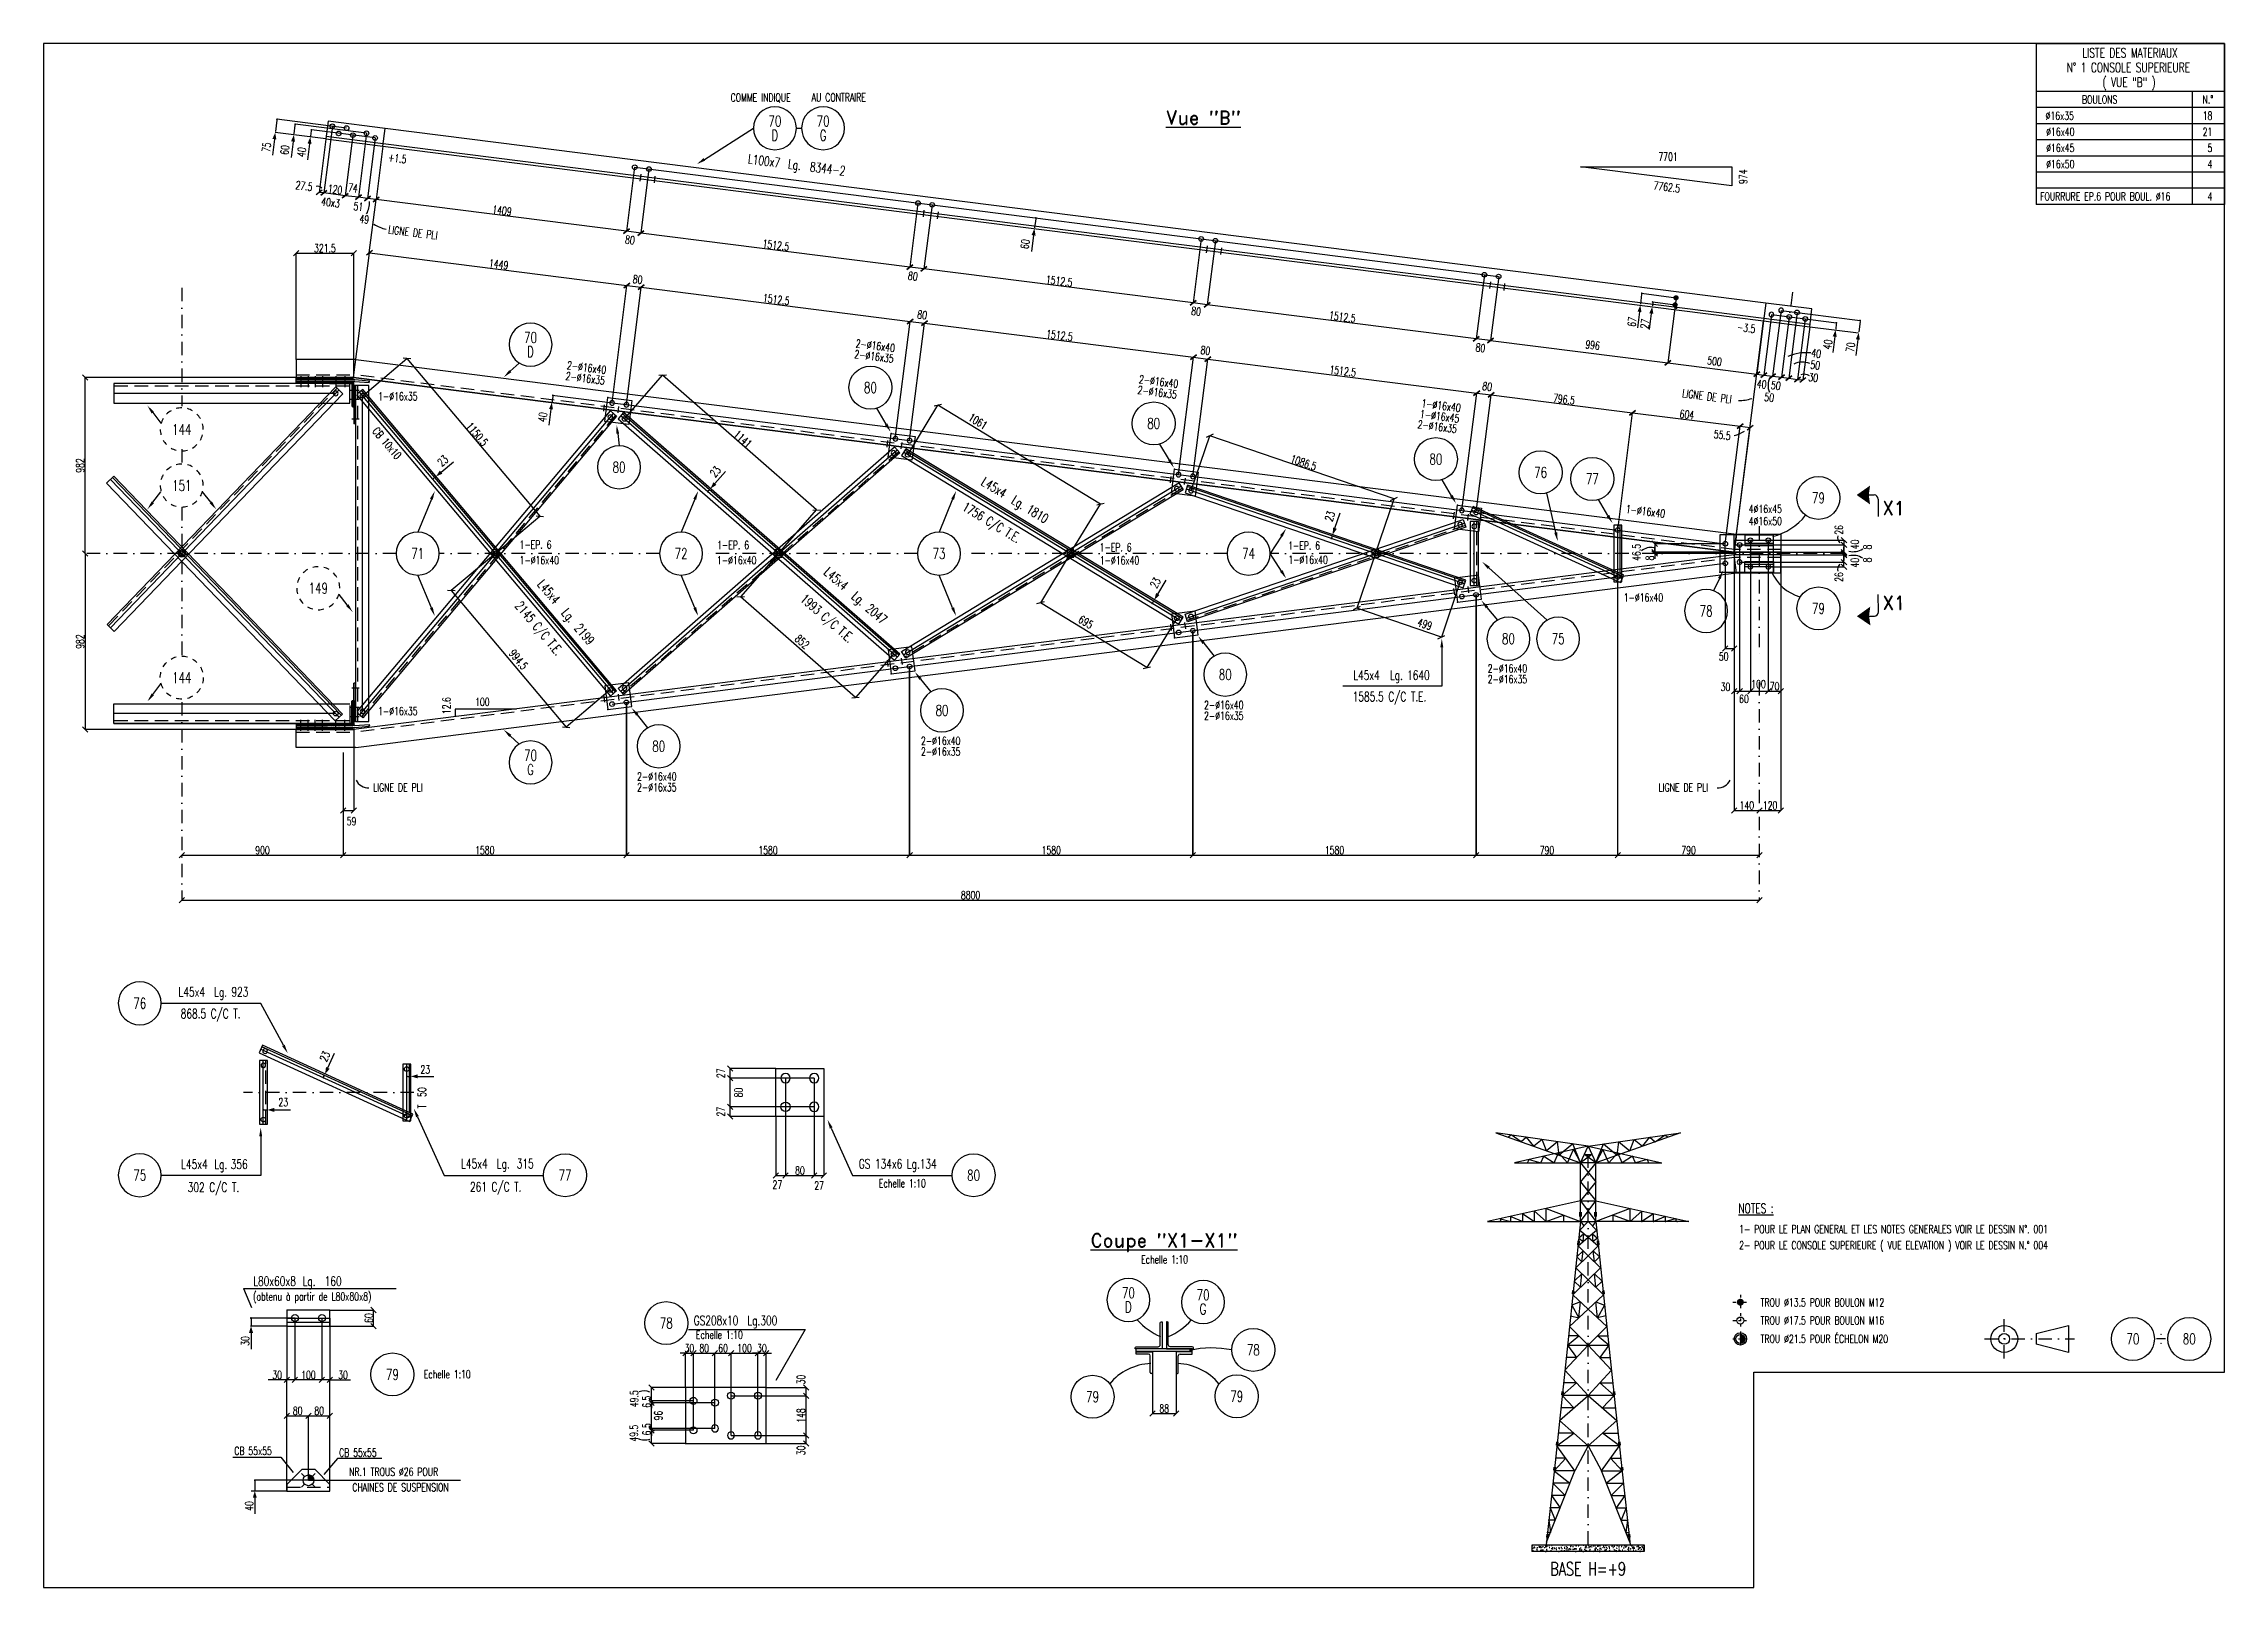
# Model space of a CAD drawing. Extents: x 375 to 12540, y 75 to 8685.
import ezdxf
from ezdxf.enums import TextEntityAlignment as Align

# ---------------------------------------------------------------- set-up
doc = ezdxf.new("R2010")
doc.units = 0
doc.header["$LTSCALE"] = 150
doc.header["$MEASUREMENT"] = 0
for name, pattern in [('CONTINUA', [0]), ('DASHDOT', [1, 0.5, -0.25, 0, -0.25]), ('DASHED', [0.75, 0.5, -0.25])]:
    doc.linetypes.add(name, pattern=pattern)
doc.layers.get('0').update_dxf_attribs({"linetype": 'CONTINUOUS'})
for name, color, linetype in [('ASSI', 3, 'CONTINUOUS'), ('BOLLINI_1', 7, 'CONTINUOUS'), ('BOLLINI_5', 7, 'CONTINUOUS'), ('FORI', 2, 'CONTINUOUS'), ('LINEA_ANG', 2, 'CONTINUOUS'), ('LINEE_PIASTRE', 2, 'CONTINUOUS'), ('LM', 7, 'CONTINUOUS'), ('LP', 1, 'CONTINUOUS'), ('LS', 7, 'CONTINUOUS'), ('LSP', 1, 'CONTINUOUS'), ('MZ', 6, 'DASHDOT'), ('NOTATION', 2, 'CONTINUOUS'), ('PIASTRE', 5, 'CONTINUOUS'), ('QT_MAL', 7, 'CONTINUOUS'), ('QT_MPR', 7, 'CONTINUOUS'), ('TESTI_A_P', 7, 'CONTINUOUS'), ('TRAT-Y', 7, 'DASHED')]:
    doc.layers.add(name, color=color, linetype=linetype)
doc.styles.add('QUOTE', font='ROMANS8.SHX', dxfattribs={"width": 0.7})
doc.styles.add('RD', font='ROMAND8.SHX', dxfattribs={"width": 0.7})
doc.styles.add('RQL', font='ROMANS8.SHX', dxfattribs={"width": 0.7})
doc.styles.add('RS', font='ROMANS8.shx', dxfattribs={"width": 0.7})
doc.styles.get("Standard").update_dxf_attribs({"font": 'ROMANS8.SHX', "width": 0.7})
doc.dimstyles.new('FRECCE1', dxfattribs={"dimtxt": 45, "dimasz": 5, "dimexe": 0, "dimexo": 0, "dimgap": 1, "dimtad": 1, "dimdec": 1, "dimzin": 0, "dimdsep": 46, "dimtxsty": 'RS', "dimblk1": 'QUOTP', "dimblk2": 'QUOTF', "dimsah": 1, "dimcen": 0, "dimclrd": 2, "dimclre": 2, "dimclrt": 7, "dimadec": 0, "dimazin": 0, "dimtfac": 1, "dimtdec": 1, "dimtix": 1, "dimtmove": 2, "dimatfit": 3, "dimldrblk": 'QUOTP', "dimfxl": 1, "dimtolj": 1, "dimtzin": 0, "dimarcsym": 0})
doc.dimstyles.new('TRATTO', dxfattribs={"dimscale": 0, "dimtxt": 45, "dimasz": 30, "dimexe": 0, "dimexo": 0.06, "dimgap": 5, "dimtad": 1, "dimdec": 1, "dimzin": 0, "dimdsep": 46, "dimtxsty": 'RS', "dimblk1": 'OBLIQUE', "dimblk2": 'OBLIQUE', "dimsah": 1, "dimcen": 0.09, "dimclrd": 2, "dimclre": 2, "dimclrt": 7, "dimadec": 0, "dimazin": 0, "dimtfac": 1, "dimtdec": 1, "dimtix": 1, "dimtmove": 2, "dimatfit": 3, "dimfxl": 1, "dimtolj": 1, "dimtzin": 0, "dimarcsym": 0})
pattern_1 = [(225, (73147.415, 19818.838), (3.5355339, -3.5355339), [])]
pattern_2 = [(225, (-68845.5, -20919.8535), (3.5355339, -3.5355339), [])]

msp = doc.modelspace()

# ---------------------------------------------------------------- texts
at = {"layer": 'LM', "style": 'RD', "width": 0.7}
for s, p in [('LISTE DES MATERIAUX', (12013.73, 8633.19)), ('N%%D 1 CONSOLE SUPERIEURE ', (12016.67, 8552.18)), ('( VUE "B" )', (12008.59, 8465.59))]:
    msp.add_text(s, height=52.4947, dxfattribs=at).set_placement(p, align=Align.MIDDLE)
at = {"layer": 'LM', "style": 'RS', "width": 0.7}
for s, p in [('1- POUR LE PLAN GENERAL ET LES NOTES GENERALES VOIR LE DESSIN N%%D. 001', (9833.36, 2050.53)), ('2- POUR LE CONSOLE SUPERIEURE ( VUE ELEVATION ) VOIR LE DESSIN N.° 004', (9833.36, 1960.53)), ('NR.1 TROUS %%C26 POUR ', (2078.99, 696.92))]:
    msp.add_text(s, height=45, dxfattribs=at).set_placement(p)
at = {"layer": 'LM', "linetype": 'ByBlock', "style": 'RS', "width": 0.7}
for s, p in [('TROU %%C13.5 POUR BOULON M12', (9952.71, 1641.5)), ('TROU %%C17.5 POUR BOULON M16', (9952.74, 1541.17)), ('TROU %%C21.5 POUR ÉCHELON M20', (9952.72, 1438.55))]:
    msp.add_text(s, height=45, dxfattribs=at).set_placement(p)
at = {"layer": 'LM', "linetype": 'CONTINUA', "style": 'RS', "width": 0.7}
msp.add_text('CHAINES DE SUSPENSION', height=45, dxfattribs=at).set_placement((2097.21, 610.53))
at = {"layer": 'LM', "char_height": 44.994, "style": 'RD'}
for s, insert, attachment_point in [('BOULONS', (11745.78, 8373.01), 4), ('N.°', (12477.76, 8373.01), 6)]:
    msp.add_mtext(s, dxfattribs=dict(at, insert=insert, attachment_point=attachment_point))
at = {"layer": 'LS', "color": 3, "style": 'RD'}
for s, p in [('%%UVue "B"', (6844.16, 8272.15, -2509.51)), ('X1', (10696.28, 6095.15)), ('%%UCoupe "X1-X1"', (6624.94, 1998.27, -2509.51))]:
    msp.add_text(s, height=75, dxfattribs=at).set_placement(p, align=Align.MIDDLE)
at = {"layer": 'LS', "color": 7, "style": 'RS', "width": 0.7}
for s, height, p in [('∅16x35', 44.994, (11542.63, 8260.49)), ('∅16x40', 44.994, (11545.79, 8170.55)), ('7701', 45, (9382.6, 8031.96)), ('∅16x45', 44.994, (11545.79, 8080.55)), ('∅16x50', 44.994, (11545.79, 7990.56)), ('FOURRURE EP.6 POUR BOUL. %%C16', 44.9937, (11512.3, 7810.56)), ('100', 45, (2781.83, 4990.78)), ('LIGNE DE PLI ', 45, (2212.89, 4514.19)), ('LIGNE DE PLI ', 45, (9383.53, 4514.19)), ('Echelle 1:10', 45, (5034.39, 2306.16)), ('Echelle 1:10', 45, (6497.03, 1881.82)), ('Echelle 1:10', 45, (4013.47, 1461.48)), ('Echelle 1:10', 45, (2495.53, 1241.44))]:
    msp.add_text(s, height=height, dxfattribs=at).set_placement(p)
for s, height, p in [('18', 44.994, (12473.04, 8260.53)), ('21', 44.994, (12473.04, 8170.55)), ('5', 44.99, (12473.04, 8080.55)), ('4', 44.99, (12473.04, 7990.56)), ('4', 44.99, (12473.04, 7810.58))]:
    msp.add_text(s, height=height, dxfattribs=at).set_placement(p, align=Align.RIGHT)
for s, rotation, p in [('+1.5', 352.926017, (2294.66, 8029.32)), ('7762.5', 352.79167, (9353.34, 7872.4)), ('974', 90, (9877.5, 7901.9)), ('LIGNE DE PLI ', 352.926017, (2294.66, 7626.28)), ('-3.5', 352.926017, (9819.1, 7083.31)), ('LIGNE DE PLI ', 352.657324, (9514.02, 6713.92)), ('12.6', 90, (2645.12, 4945.42))]:
    msp.add_text(s, height=45, rotation=rotation, dxfattribs=at).set_placement(p)
at = {"layer": 'LS', "color": 3, "style": 'RD'}
msp.add_text('X1', height=75, rotation=0.733554, dxfattribs=at).set_placement((10696.88, 5566.41), align=Align.MIDDLE)
at = {"layer": 'LS', "style": 'RS', "width": 0.7}
msp.add_text('(obtenu à partir de L80x80x8)', height=45, dxfattribs=at).set_placement((1543.33, 1674.76))
at = {"layer": 'LS', "color": 3, "insert": (8990.45, 178.2), "char_height": 75, "attachment_point": 5, "style": 'RD'}
msp.add_mtext('BASE H=+9', dxfattribs=at)
msp.add_mtext('BASE H=+9', dxfattribs=at)
at = {"layer": 'NOTATION', "color": 7, "style": 'RS', "width": 0.7}
msp.add_text('%%uNOTES :', height=52.5, dxfattribs=at).set_placement((9828.74, 2162.88))
at = {"layer": 'TESTI_A_P', "style": 'RS', "width": 0.7}
for s, p in [('COMME INDIQUE', (4207.41, 8361.61)), ('AU CONTRAIRE', (4659.54, 8362.82))]:
    msp.add_text(s, height=45, dxfattribs=at).set_placement(p)

# ---------------------------------------------------------------- blocks, each defined once
blk = doc.blocks.new('16')
blk.add_circle((0, 0), 1)
blk = doc.blocks.new('ASSE98')
blk.add_line((0, 0), (1, 0))
at = {"color": 7, "style": 'QUOTE', "width": 0.5, "flags": 1}
for tag, p in [('TI', (1.3831, 6.8273)), ('DI_S', (1.3831, 6.4218)), ('D_S', (1.3831, 6.0209)), ('E_S', (1.3831, 5.6806)), ('NFORI', (1.3645, 5.2979)), ('ALAR', (1.3635, 4.9325)), ('FAM', (1.3775, 4.5465)), ('ALA', (1.3831, 4.1926)), ('DISP2', (1.3831, 3.8497)), ('DISP1', (1.3831, 3.5069)), ('PINZAF', (1.3831, 3.164)), ('PINZAI', (1.3831, 2.8211)), ('TRP', (1.3831, 2.4783)), ('NP', (1.3831, 2.1354)), ('SV', (1.3831, 1.7926)), ('PESO', (1.3831, 1.4497)), ('QUA', (1.3831, 1.1069)), ('LUN', (1.3831, 0.764)), ('PROF', (1.3831, 0.4211)), ('POS', (1.3831, 0.0783))]:
    blk.add_attdef(tag, p, '', height=0.2, dxfattribs=at)
at = {"color": 7, "flags": 1}
for tag, p in [('LAV1', (3.0743, 6.8285)), ('LAV2', (3.0743, 6.4951)), ('LAV3', (3.0743, 6.1618)), ('LAV4', (3.0743, 5.8285)), ('LAV5', (3.0743, 5.4951)), ('LAV6', (3.0743, 5.1618)), ('LAV7', (3.0743, 4.8285)), ('LAV8', (3.0743, 4.4951)), ('LAV9', (3.0743, 4.1618)), ('LAV10', (3.0743, 3.8285))]:
    blk.add_attdef(tag, p, '', height=0.2, dxfattribs=at)
blk = doc.blocks.new('MRKR_98')
blk.add_point((0, 0))
at = {"color": 7, "style": 'QUOTE', "width": 0.5, "flags": 1}
for tag, p in [('TI', (3.73, 6.83)), ('DI_S', (3.73, 6.42)), ('D_S', (3.73, 6.02)), ('AUX2', (3.71, 4.93)), ('NFORI', (3.72, 5.3)), ('AUX1', (3.73, 4.19)), ('E_S', (3.73, 5.68)), ('FAM', (3.73, 4.55)), ('COMMESSA', (3.73, 3.85)), ('MD', (3.73, 3.51)), ('MP', (3.73, 3.16)), ('LARGHEZZA', (3.73, 2.82)), ('SPESSORE', (3.73, 2.48)), ('NP', (3.73, 2.14)), ('SV', (3.73, 1.79)), ('PESO', (3.73, 1.45)), ('QUA', (3.73, 1.11)), ('LUN', (3.73, 0.76)), ('PROF', (3.73, 0.42)), ('POS', (3.73, 0.08))]:
    blk.add_attdef(tag, p, '', height=0.2, dxfattribs=at)
at = {"color": 7, "flags": 1}
for tag, p in [('LAV1', (5.26, 6.88)), ('LAV2', (5.26, 6.55)), ('LAV3', (5.26, 6.21)), ('LAV4', (5.26, 5.88)), ('LAV5', (5.26, 5.55)), ('LAV6', (5.26, 5.21)), ('LAV7', (5.26, 4.88)), ('LAV8', (5.26, 4.55)), ('LAV9', (5.26, 4.21)), ('LAV10', (5.26, 3.88))]:
    blk.add_attdef(tag, p, '', height=0.2, dxfattribs=at)
blk = doc.blocks.new('IC')
blk.add_circle((0, 0), 0.5)
at = {"flags": 1}
for tag, p in [('SPESSORE', (0, 0)), ('NUMERO', (0, -0.33))]:
    blk.add_attdef(tag, p, '', height=0.2, dxfattribs=at)
blk = doc.blocks.new('zzz')
at = {"linetype": 'Continuous'}
for start, end in [(180, 195), (150, 165), (120, 135), (90, 105), (60, 75), (30, 45), (0, 15), (210, 225), (240, 255), (270, 285), (300, 315), (330, 345)]:
    blk.add_arc((0, 0), 8, start, end, dxfattribs=at)
at = {"color": 3, "style": 'RQL', "width": 0.7}
blk.add_attdef('POS1', text='', height=4, dxfattribs=at).set_placement((0, 0), align=Align.MIDDLE)
at = {"style": 'RQL', "width": 0.7, "flags": 1}
blk.add_attdef('TIPO', (0, -8), '', height=3, dxfattribs=at)
blk = doc.blocks.new('_OBLIQUE')
at = {"color": 0, "linetype": 'ByBlock'}
blk.add_line((-0.5, -0.5), (0.5, 0.5), dxfattribs=at)
blk = doc.blocks.new('*D20')
at = {"layer": 'LS', "color": 2, "lineweight": -2, "transparency": 16777216}
for p, q in [((606, 5841), (606, 5841)), ((606, 5841), (606, 4859)), ((2105, 4859), (606, 4859))]:
    blk.add_line(p, q, dxfattribs=at)
at = {"layer": 'LS', "color": 2, "lineweight": -2, "transparency": 16777216, "xscale": 30, "yscale": 30, "zscale": 30}
for p, rotation in [((606, 5841), 90), ((606, 4859), 270)]:
    blk.add_blockref('_OBLIQUE', p, dxfattribs=dict(at, rotation=rotation))
at = {"layer": 'LS', "color": 7, "transparency": 16777216, "insert": (579, 5350), "char_height": 45, "attachment_point": 5, "rotation": 90, "style": 'RS'}
blk.add_mtext('\\A1;982', dxfattribs=at)
blk = doc.blocks.new('*D21')
at = {"layer": 'LS', "color": 2, "lineweight": -2, "transparency": 16777216}
for p, q in [((2105, 6823), (606, 6823)), ((606, 5841), (606, 6823)), ((606, 5841), (606, 5841))]:
    blk.add_line(p, q, dxfattribs=at)
at = {"layer": 'LS', "color": 2, "lineweight": -2, "transparency": 16777216, "xscale": 30, "yscale": 30, "zscale": 30}
for p, rotation in [((606, 6823), 90), ((606, 5841), 270)]:
    blk.add_blockref('_OBLIQUE', p, dxfattribs=dict(at, rotation=rotation))
at = {"layer": 'LS', "color": 7, "transparency": 16777216, "insert": (579, 6332), "char_height": 45, "attachment_point": 5, "rotation": 90, "style": 'RS'}
blk.add_mtext('\\A1;982', dxfattribs=at)
blk = doc.blocks.new('*D22')
at = {"layer": 'LS', "color": 2, "lineweight": -2, "transparency": 16777216}
for p, q in [((1146, 3908), (1146, 3908)), ((1146, 3908), (9946, 3908)), ((9946, 3908), (9946, 3908))]:
    blk.add_line(p, q, dxfattribs=at)
at = {"layer": 'LS', "color": 2, "lineweight": -2, "transparency": 16777216, "xscale": 30, "yscale": 30, "zscale": 30, "rotation": 180}
blk.add_blockref('_OBLIQUE', (1146, 3908), dxfattribs=at)
at = {"layer": 'LS', "color": 2, "lineweight": -2, "transparency": 16777216, "xscale": 30, "yscale": 30, "zscale": 30}
blk.add_blockref('_OBLIQUE', (9946, 3908), dxfattribs=at)
at = {"layer": 'LS', "color": 7, "transparency": 16777216, "insert": (5546, 3936), "char_height": 45, "attachment_point": 5, "style": 'RS'}
blk.add_mtext('\\A1;8800', dxfattribs=at)
blk = doc.blocks.new('*D23')
at = {"layer": 'LS', "color": 2, "lineweight": -2, "transparency": 16777216}
for p, q in [((2046, 4731), (2046, 4158)), ((1146, 4158), (1146, 4158)), ((1146, 4158), (2046, 4158))]:
    blk.add_line(p, q, dxfattribs=at)
at = {"layer": 'LS', "color": 2, "lineweight": -2, "transparency": 16777216, "xscale": 30, "yscale": 30, "zscale": 30, "rotation": 180}
blk.add_blockref('_OBLIQUE', (1146, 4158), dxfattribs=at)
at = {"layer": 'LS', "color": 2, "lineweight": -2, "transparency": 16777216, "xscale": 30, "yscale": 30, "zscale": 30}
blk.add_blockref('_OBLIQUE', (2046, 4158), dxfattribs=at)
at = {"layer": 'LS', "color": 7, "transparency": 16777216, "insert": (1596, 4186), "char_height": 45, "attachment_point": 5, "style": 'RS'}
blk.add_mtext('\\A1;900', dxfattribs=at)
blk = doc.blocks.new('*D24')
at = {"layer": 'LS', "color": 2, "lineweight": -2, "transparency": 16777216}
for p, q in [((2105, 4859), (2105, 4408)), ((2046, 4731), (2046, 4408)), ((2046, 4408), (2105, 4408))]:
    blk.add_line(p, q, dxfattribs=at)
at = {"layer": 'LS', "color": 2, "lineweight": -2, "transparency": 16777216, "xscale": 30, "yscale": 30, "zscale": 30, "rotation": 180}
blk.add_blockref('_OBLIQUE', (2046, 4408), dxfattribs=at)
at = {"layer": 'LS', "color": 2, "lineweight": -2, "transparency": 16777216, "xscale": 30, "yscale": 30, "zscale": 30}
blk.add_blockref('_OBLIQUE', (2105, 4408), dxfattribs=at)
at = {"layer": 'LS', "color": 7, "transparency": 16777216, "insert": (2093, 4348), "char_height": 45, "attachment_point": 5, "style": 'RS'}
blk.add_mtext('\\A1;59', dxfattribs=at)
blk = doc.blocks.new('*D25')
at = {"layer": 'LS', "color": 2, "lineweight": -2, "transparency": 16777216}
for p, q in [((10418, 5841), (10418, 5871)), ((10418, 5841), (10418, 5841)), ((10418, 5841), (10418, 5833)), ((10066, 5833), (10418, 5833)), ((10418, 5833), (10418, 5803))]:
    blk.add_line(p, q, dxfattribs=at)
at = {"layer": 'LS', "color": 2, "lineweight": -2, "transparency": 16777216, "xscale": 30, "yscale": 30, "zscale": 30}
for p, rotation in [((10418, 5841), 270), ((10418, 5833), 90)]:
    blk.add_blockref('_OBLIQUE', p, dxfattribs=dict(at, rotation=rotation))
at = {"layer": 'LS', "color": 7, "transparency": 16777216, "insert": (10549, 5805), "char_height": 45, "attachment_point": 5, "rotation": 90, "style": 'RS'}
blk.add_mtext('\\A1;8', dxfattribs=at)
blk = doc.blocks.new('*D26')
at = {"layer": 'LS', "color": 2, "lineweight": -2, "transparency": 16777216}
for p, q in [((9806, 5849), (9806, 4408)), ((9806, 4408), (9946, 4408)), ((9946, 4408), (9946, 4408))]:
    blk.add_line(p, q, dxfattribs=at)
at = {"layer": 'LS', "color": 2, "lineweight": -2, "transparency": 16777216, "xscale": 30, "yscale": 30, "zscale": 30, "rotation": 180}
blk.add_blockref('_OBLIQUE', (9806, 4408), dxfattribs=at)
at = {"layer": 'LS', "color": 2, "lineweight": -2, "transparency": 16777216, "xscale": 30, "yscale": 30, "zscale": 30}
blk.add_blockref('_OBLIQUE', (9946, 4408), dxfattribs=at)
at = {"layer": 'LS', "color": 7, "transparency": 16777216, "insert": (9876, 4436), "char_height": 45, "attachment_point": 5, "style": 'RS'}
blk.add_mtext('\\A1;140', dxfattribs=at)
blk = doc.blocks.new('*D27')
at = {"layer": 'LS', "color": 2, "lineweight": -2, "transparency": 16777216}
for p, q in [((3626, 5011), (3626, 4158)), ((2046, 4158), (2046, 4158)), ((2046, 4158), (3626, 4158))]:
    blk.add_line(p, q, dxfattribs=at)
at = {"layer": 'LS', "color": 2, "lineweight": -2, "transparency": 16777216, "xscale": 30, "yscale": 30, "zscale": 30, "rotation": 180}
blk.add_blockref('_OBLIQUE', (2046, 4158), dxfattribs=at)
at = {"layer": 'LS', "color": 2, "lineweight": -2, "transparency": 16777216, "xscale": 30, "yscale": 30, "zscale": 30}
blk.add_blockref('_OBLIQUE', (3626, 4158), dxfattribs=at)
at = {"layer": 'LS', "color": 7, "transparency": 16777216, "insert": (2836, 4186), "char_height": 45, "attachment_point": 5, "style": 'RS'}
blk.add_mtext('\\A1;1580', dxfattribs=at)
blk = doc.blocks.new('*D28')
at = {"layer": 'LS', "color": 2, "lineweight": -2, "transparency": 16777216}
for p, q in [((5206, 5211), (5206, 4158)), ((3626, 5011), (3626, 4158)), ((3626, 4158), (5206, 4158))]:
    blk.add_line(p, q, dxfattribs=at)
at = {"layer": 'LS', "color": 2, "lineweight": -2, "transparency": 16777216, "xscale": 30, "yscale": 30, "zscale": 30, "rotation": 180}
blk.add_blockref('_OBLIQUE', (3626, 4158), dxfattribs=at)
at = {"layer": 'LS', "color": 2, "lineweight": -2, "transparency": 16777216, "xscale": 30, "yscale": 30, "zscale": 30}
blk.add_blockref('_OBLIQUE', (5206, 4158), dxfattribs=at)
at = {"layer": 'LS', "color": 7, "transparency": 16777216, "insert": (4416, 4186), "char_height": 45, "attachment_point": 5, "style": 'RS'}
blk.add_mtext('\\A1;1580', dxfattribs=at)
blk = doc.blocks.new('*D29')
at = {"layer": 'LS', "color": 2, "lineweight": -2, "transparency": 16777216}
for p, q in [((6786, 5411), (6786, 4158)), ((5206, 5211), (5206, 4158)), ((5206, 4158), (6786, 4158))]:
    blk.add_line(p, q, dxfattribs=at)
at = {"layer": 'LS', "color": 2, "lineweight": -2, "transparency": 16777216, "xscale": 30, "yscale": 30, "zscale": 30, "rotation": 180}
blk.add_blockref('_OBLIQUE', (5206, 4158), dxfattribs=at)
at = {"layer": 'LS', "color": 2, "lineweight": -2, "transparency": 16777216, "xscale": 30, "yscale": 30, "zscale": 30}
blk.add_blockref('_OBLIQUE', (6786, 4158), dxfattribs=at)
at = {"layer": 'LS', "color": 7, "transparency": 16777216, "insert": (5996, 4186), "char_height": 45, "attachment_point": 5, "style": 'RS'}
blk.add_mtext('\\A1;1580', dxfattribs=at)
blk = doc.blocks.new('*D30')
at = {"layer": 'LS', "color": 2, "lineweight": -2, "transparency": 16777216}
for p, q in [((8366, 5611), (8366, 4158)), ((6786, 5411), (6786, 4158)), ((6786, 4158), (8366, 4158))]:
    blk.add_line(p, q, dxfattribs=at)
at = {"layer": 'LS', "color": 2, "lineweight": -2, "transparency": 16777216, "xscale": 30, "yscale": 30, "zscale": 30, "rotation": 180}
blk.add_blockref('_OBLIQUE', (6786, 4158), dxfattribs=at)
at = {"layer": 'LS', "color": 2, "lineweight": -2, "transparency": 16777216, "xscale": 30, "yscale": 30, "zscale": 30}
blk.add_blockref('_OBLIQUE', (8366, 4158), dxfattribs=at)
at = {"layer": 'LS', "color": 7, "transparency": 16777216, "insert": (7576, 4186), "char_height": 45, "attachment_point": 5, "style": 'RS'}
blk.add_mtext('\\A1;1580', dxfattribs=at)
blk = doc.blocks.new('*D31')
at = {"layer": 'LS', "color": 2, "lineweight": -2, "transparency": 16777216}
for p, q in [((8366, 5611), (8366, 4158)), ((8366, 4158), (9156, 4158)), ((9156, 4158), (9156, 4158))]:
    blk.add_line(p, q, dxfattribs=at)
at = {"layer": 'LS', "color": 2, "lineweight": -2, "transparency": 16777216, "xscale": 30, "yscale": 30, "zscale": 30, "rotation": 180}
blk.add_blockref('_OBLIQUE', (8366, 4158), dxfattribs=at)
at = {"layer": 'LS', "color": 2, "lineweight": -2, "transparency": 16777216, "xscale": 30, "yscale": 30, "zscale": 30}
blk.add_blockref('_OBLIQUE', (9156, 4158), dxfattribs=at)
at = {"layer": 'LS', "color": 7, "transparency": 16777216, "insert": (8761, 4186), "char_height": 45, "attachment_point": 5, "style": 'RS'}
blk.add_mtext('\\A1;790', dxfattribs=at)
blk = doc.blocks.new('*D32')
at = {"layer": 'LS', "color": 2, "lineweight": -2, "transparency": 16777216}
for p, q in [((9986, 5793), (10418, 5793)), ((10066, 5833), (10418, 5833)), ((10418, 5793), (10418, 5833))]:
    blk.add_line(p, q, dxfattribs=at)
at = {"layer": 'LS', "color": 2, "lineweight": -2, "transparency": 16777216, "xscale": 30, "yscale": 30, "zscale": 30}
for p, rotation in [((10418, 5833), 90), ((10418, 5793), 270)]:
    blk.add_blockref('_OBLIQUE', p, dxfattribs=dict(at, rotation=rotation))
at = {"layer": 'LS', "color": 7, "transparency": 16777216, "insert": (10479, 5790), "char_height": 45, "attachment_point": 5, "rotation": 90, "style": 'RS'}
blk.add_mtext('\\A1;40', dxfattribs=at)
blk = doc.blocks.new('*D33')
at = {"layer": 'LS', "color": 2, "lineweight": -2, "transparency": 16777216}
for p, q in [((9836, 5793), (10418, 5793)), ((9996, 5767), (10418, 5767)), ((10418, 5767), (10418, 5793))]:
    blk.add_line(p, q, dxfattribs=at)
at = {"layer": 'LS', "color": 2, "lineweight": -2, "transparency": 16777216, "xscale": 30, "yscale": 30, "zscale": 30}
for p, rotation in [((10418, 5793), 90), ((10418, 5767), 270)]:
    blk.add_blockref('_OBLIQUE', p, dxfattribs=dict(at, rotation=rotation))
at = {"layer": 'LS', "color": 7, "transparency": 16777216, "insert": (10390, 5710), "char_height": 45, "attachment_point": 5, "rotation": 90, "style": 'RS'}
blk.add_mtext('\\A1;26', dxfattribs=at)
blk = doc.blocks.new('*D34')
at = {"layer": 'LS', "color": 2, "lineweight": -2, "transparency": 16777216}
for p, q in [((10066, 5849), (10418, 5849)), ((10418, 5849), (10418, 5879)), ((10418, 5841), (10418, 5849)), ((10418, 5841), (10418, 5841)), ((10418, 5841), (10418, 5811))]:
    blk.add_line(p, q, dxfattribs=at)
at = {"layer": 'LS', "color": 2, "lineweight": -2, "transparency": 16777216, "xscale": 30, "yscale": 30, "zscale": 30}
for p, rotation in [((10418, 5849), 270), ((10418, 5841), 90)]:
    blk.add_blockref('_OBLIQUE', p, dxfattribs=dict(at, rotation=rotation))
at = {"layer": 'LS', "color": 7, "transparency": 16777216, "insert": (10549, 5877), "char_height": 45, "attachment_point": 5, "rotation": 90, "style": 'RS'}
blk.add_mtext('\\A1;8', dxfattribs=at)
blk = doc.blocks.new('*D35')
at = {"layer": 'LS', "color": 2, "lineweight": -2, "transparency": 16777216}
for p, q in [((9836, 5889), (10418, 5889)), ((10066, 5849), (10418, 5849)), ((10418, 5889), (10418, 5849))]:
    blk.add_line(p, q, dxfattribs=at)
at = {"layer": 'LS', "color": 2, "lineweight": -2, "transparency": 16777216, "xscale": 30, "yscale": 30, "zscale": 30}
for p, rotation in [((10418, 5889), 90), ((10418, 5849), 270)]:
    blk.add_blockref('_OBLIQUE', p, dxfattribs=dict(at, rotation=rotation))
at = {"layer": 'LS', "color": 7, "transparency": 16777216, "insert": (10479, 5892), "char_height": 45, "attachment_point": 5, "rotation": 90, "style": 'RS'}
blk.add_mtext('\\A1;40', dxfattribs=at)
blk = doc.blocks.new('*D36')
at = {"layer": 'LS', "color": 2, "lineweight": -2, "transparency": 16777216}
for p, q in [((9836, 5889), (10418, 5889)), ((9996, 5915), (10418, 5915)), ((10418, 5915), (10418, 5889))]:
    blk.add_line(p, q, dxfattribs=at)
at = {"layer": 'LS', "color": 2, "lineweight": -2, "transparency": 16777216, "xscale": 30, "yscale": 30, "zscale": 30}
for p, rotation in [((10418, 5915), 90), ((10418, 5889), 270)]:
    blk.add_blockref('_OBLIQUE', p, dxfattribs=dict(at, rotation=rotation))
at = {"layer": 'LS', "color": 7, "transparency": 16777216, "insert": (10390, 5973), "char_height": 45, "attachment_point": 5, "rotation": 90, "style": 'RS'}
blk.add_mtext('\\A1;26', dxfattribs=at)
blk = doc.blocks.new('*D37')
at = {"layer": 'LS', "color": 2, "lineweight": -2, "transparency": 16777216}
for p, q in [((10066, 5733), (10066, 4408)), ((9946, 4408), (9946, 4408)), ((9946, 4408), (10066, 4408))]:
    blk.add_line(p, q, dxfattribs=at)
at = {"layer": 'LS', "color": 2, "lineweight": -2, "transparency": 16777216, "xscale": 30, "yscale": 30, "zscale": 30, "rotation": 180}
blk.add_blockref('_OBLIQUE', (9946, 4408), dxfattribs=at)
at = {"layer": 'LS', "color": 2, "lineweight": -2, "transparency": 16777216, "xscale": 30, "yscale": 30, "zscale": 30}
blk.add_blockref('_OBLIQUE', (10066, 4408), dxfattribs=at)
at = {"layer": 'LS', "color": 7, "transparency": 16777216, "insert": (10006, 4436), "char_height": 45, "attachment_point": 5, "style": 'RS'}
blk.add_mtext('\\A1;120', dxfattribs=at)
blk = doc.blocks.new('QUOTP')
at = {"layer": 'ASSI', "color": 2, "const_width": 1.07}
blk.add_lwpolyline([(-0.5, 0, 1), (0.5, 0, 1)], format="xyb", close=True, dxfattribs=at)
blk = doc.blocks.new('QUOTF')
at = {"layer": 'LS', "color": 2}
blk.add_line((7.5, 0), (25.5, 0), dxfattribs=at)
blk.add_solid([(7.5, 2.25), (0, 0), (7.5, -2.25)], dxfattribs=at)
blk = doc.blocks.new('*D38')
at = {"layer": 'QT_MAL', "color": 2, "lineweight": -2, "transparency": 16777216}
blk.add_line((3215, 6718), (3211, 6688), dxfattribs=at)
at = {"layer": 'QT_MAL', "color": 2, "lineweight": -2, "transparency": 16777216, "xscale": 5, "yscale": 5, "zscale": 5}
for name, p, rotation in [('QUOTP', (3216, 6723), 82.79167036195828), ('QUOTF', (3210, 6683), 262.7916703619583)]:
    blk.add_blockref(name, p, dxfattribs=dict(at, rotation=rotation))
at = {"layer": 'QT_MAL', "color": 7, "transparency": 16777216, "insert": (3159, 6602), "char_height": 45, "attachment_point": 5, "rotation": 82.7917, "style": 'RS'}
blk.add_mtext('\\A1;40', dxfattribs=at)
blk = doc.blocks.new('*D39')
at = {"layer": 'QT_MPR', "color": 2, "lineweight": -2, "transparency": 16777216}
for p, q in [((3546, 6681), (3629, 7336)), ((3626, 6671), (3709, 7326)), ((3629, 7336), (3709, 7326))]:
    blk.add_line(p, q, dxfattribs=at)
at = {"layer": 'QT_MPR', "color": 2, "lineweight": -2, "transparency": 16777216, "xscale": 30, "yscale": 30, "zscale": 30}
for p, rotation in [((3629, 7336), 172.7916703619584), ((3709, 7326), 352.7916703619583)]:
    blk.add_blockref('_OBLIQUE', p, dxfattribs=dict(at, rotation=rotation))
at = {"layer": 'QT_MPR', "color": 7, "transparency": 16777216, "insert": (3689, 7370), "char_height": 45, "attachment_point": 5, "rotation": 352.7917, "style": 'RS'}
blk.add_mtext('\\A1;80', dxfattribs=at)
blk = doc.blocks.new('*D40')
at = {"layer": 'QT_MPR', "color": 2, "lineweight": -2, "transparency": 16777216}
for p, q in [((3626, 6671), (3709, 7326)), ((3709, 7326), (5209, 7136)), ((5126, 6481), (5209, 7136))]:
    blk.add_line(p, q, dxfattribs=at)
at = {"layer": 'QT_MPR', "color": 2, "lineweight": -2, "transparency": 16777216, "xscale": 30, "yscale": 30, "zscale": 30}
for p, rotation in [((3709, 7326), 172.7916703619584), ((5209, 7136), 352.7916703619583)]:
    blk.add_blockref('_OBLIQUE', p, dxfattribs=dict(at, rotation=rotation))
at = {"layer": 'QT_MPR', "color": 7, "transparency": 16777216, "insert": (4462, 7258), "char_height": 45, "attachment_point": 5, "rotation": 352.7917, "style": 'RS'}
blk.add_mtext('\\A1;1512.5', dxfattribs=at)
blk = doc.blocks.new('*D41')
at = {"layer": 'QT_MPR', "color": 2, "lineweight": -2, "transparency": 16777216}
for p, q in [((5126, 6481), (5209, 7136)), ((5206, 6471), (5289, 7126)), ((5209, 7136), (5289, 7126))]:
    blk.add_line(p, q, dxfattribs=at)
at = {"layer": 'QT_MPR', "color": 2, "lineweight": -2, "transparency": 16777216, "xscale": 30, "yscale": 30, "zscale": 30}
for p, rotation in [((5209, 7136), 172.7916703619584), ((5289, 7126), 352.7916703619583)]:
    blk.add_blockref('_OBLIQUE', p, dxfattribs=dict(at, rotation=rotation))
at = {"layer": 'QT_MPR', "color": 7, "transparency": 16777216, "insert": (5276, 7172), "char_height": 45, "attachment_point": 5, "rotation": 352.7917, "style": 'RS'}
blk.add_mtext('\\A1;80', dxfattribs=at)
blk = doc.blocks.new('*D42')
at = {"layer": 'QT_MPR', "color": 2, "lineweight": -2, "transparency": 16777216}
for p, q in [((5206, 6471), (5289, 7126)), ((5289, 7126), (6789, 6936)), ((6706, 6281), (6789, 6936))]:
    blk.add_line(p, q, dxfattribs=at)
at = {"layer": 'QT_MPR', "color": 2, "lineweight": -2, "transparency": 16777216, "xscale": 30, "yscale": 30, "zscale": 30}
for p, rotation in [((5289, 7126), 172.7916703619584), ((6789, 6936), 352.7916703619583)]:
    blk.add_blockref('_OBLIQUE', p, dxfattribs=dict(at, rotation=rotation))
at = {"layer": 'QT_MPR', "color": 7, "transparency": 16777216, "insert": (6042, 7058), "char_height": 45, "attachment_point": 5, "rotation": 352.7917, "style": 'RS'}
blk.add_mtext('\\A1;1512.5', dxfattribs=at)
blk = doc.blocks.new('*D43')
at = {"layer": 'QT_MPR', "color": 2, "lineweight": -2, "transparency": 16777216}
for p, q in [((6706, 6281), (6789, 6936)), ((6789, 6936), (6869, 6926)), ((6786, 6271), (6869, 6926))]:
    blk.add_line(p, q, dxfattribs=at)
at = {"layer": 'QT_MPR', "color": 2, "lineweight": -2, "transparency": 16777216, "xscale": 30, "yscale": 30, "zscale": 30}
for p, rotation in [((6789, 6936), 172.7916703619584), ((6869, 6926), 352.7916703619583)]:
    blk.add_blockref('_OBLIQUE', p, dxfattribs=dict(at, rotation=rotation))
at = {"layer": 'QT_MPR', "color": 7, "transparency": 16777216, "insert": (6856, 6974), "char_height": 45, "attachment_point": 5, "rotation": 352.7917, "style": 'RS'}
blk.add_mtext('\\A1;80', dxfattribs=at)
blk = doc.blocks.new('*D44')
at = {"layer": 'QT_MPR', "color": 2, "lineweight": -2, "transparency": 16777216}
for p, q in [((6786, 6271), (6869, 6926)), ((6869, 6926), (8369, 6736)), ((8286, 6082), (8369, 6736))]:
    blk.add_line(p, q, dxfattribs=at)
at = {"layer": 'QT_MPR', "color": 2, "lineweight": -2, "transparency": 16777216, "xscale": 30, "yscale": 30, "zscale": 30}
for p, rotation in [((6869, 6926), 172.7916703619584), ((8369, 6736), 352.7916703619583)]:
    blk.add_blockref('_OBLIQUE', p, dxfattribs=dict(at, rotation=rotation))
at = {"layer": 'QT_MPR', "color": 7, "transparency": 16777216, "insert": (7622, 6859), "char_height": 45, "attachment_point": 5, "rotation": 352.7917, "style": 'RS'}
blk.add_mtext('\\A1;1512.5', dxfattribs=at)
blk = doc.blocks.new('*D45')
at = {"layer": 'QT_MPR', "color": 2, "lineweight": -2, "transparency": 16777216}
for p, q in [((8286, 6082), (8369, 6736)), ((8366, 6072), (8449, 6726)), ((8369, 6736), (8449, 6726))]:
    blk.add_line(p, q, dxfattribs=at)
at = {"layer": 'QT_MPR', "color": 2, "lineweight": -2, "transparency": 16777216, "xscale": 30, "yscale": 30, "zscale": 30}
for p, rotation in [((8369, 6736), 172.7916703619584), ((8449, 6726), 352.7916703619583)]:
    blk.add_blockref('_OBLIQUE', p, dxfattribs=dict(at, rotation=rotation))
at = {"layer": 'QT_MPR', "color": 7, "transparency": 16777216, "insert": (8428, 6773), "char_height": 45, "attachment_point": 5, "rotation": 352.7917, "style": 'RS'}
blk.add_mtext('\\A1;80', dxfattribs=at)
blk = doc.blocks.new('*D46')
at = {"layer": 'QT_MPR', "color": 2, "lineweight": -2, "transparency": 16777216}
for p, q in [((2104, 6823), (2192, 7518)), ((2192, 7518), (3629, 7336)), ((3546, 6681), (3629, 7336))]:
    blk.add_line(p, q, dxfattribs=at)
at = {"layer": 'QT_MPR', "color": 2, "lineweight": -2, "transparency": 16777216, "xscale": 30, "yscale": 30, "zscale": 30}
for p, rotation in [((2192, 7518), 172.7916703619584), ((3629, 7336), 352.7916703619583)]:
    blk.add_blockref('_OBLIQUE', p, dxfattribs=dict(at, rotation=rotation))
at = {"layer": 'QT_MPR', "color": 7, "transparency": 16777216, "insert": (2914, 7454), "char_height": 45, "attachment_point": 5, "rotation": 352.7917, "style": 'RS'}
blk.add_mtext('\\A1;1449', dxfattribs=at)
blk = doc.blocks.new('*D47')
at = {"layer": 'QT_MPR', "color": 2, "lineweight": -2, "transparency": 16777216}
for p, q in [((8366, 6072), (8449, 6726)), ((8449, 6726), (9239, 6626)), ((9156, 5972), (9239, 6626))]:
    blk.add_line(p, q, dxfattribs=at)
at = {"layer": 'QT_MPR', "color": 2, "lineweight": -2, "transparency": 16777216, "xscale": 30, "yscale": 30, "zscale": 30}
for p, rotation in [((8449, 6726), 172.7916703619584), ((9239, 6626), 352.7916703619583)]:
    blk.add_blockref('_OBLIQUE', p, dxfattribs=dict(at, rotation=rotation))
at = {"layer": 'QT_MPR', "color": 7, "transparency": 16777216, "insert": (8856, 6702), "char_height": 45, "attachment_point": 5, "rotation": 352.7917, "style": 'RS'}
blk.add_mtext('\\A1;796.5', dxfattribs=at)
blk = doc.blocks.new('IQ')
for p, q in [((0.5, 0.5), (-0.5, 0.5)), ((-0.5, 0.5), (-0.5, -0.5)), ((0.5, -0.5), (0.5, 0.5)), ((-0.5, -0.5), (0.5, -0.5))]:
    blk.add_line(p, q)
at = {"flags": 1}
for tag, p in [('SPESSORE', (0, -0.01)), ('NUMERO', (0, -0.34))]:
    blk.add_attdef(tag, p, '', height=0.2, dxfattribs=at)
blk = doc.blocks.new('*D48')
at = {"layer": 'LS', "color": 2, "lineweight": -2, "transparency": 16777216}
for p, q in [((9756, 5896), (9839, 6551)), ((9806, 5849), (9894, 6544)), ((9839, 6551), (9894, 6544))]:
    blk.add_line(p, q, dxfattribs=at)
at = {"layer": 'LS', "color": 2, "lineweight": -2, "transparency": 16777216, "xscale": 30, "yscale": 30, "zscale": 30}
for p, rotation in [((9839, 6551), 172.7916703619583), ((9894, 6544), 352.7916703619583)]:
    blk.add_blockref('_OBLIQUE', p, dxfattribs=dict(at, rotation=rotation))
at = {"layer": 'LS', "color": 7, "transparency": 16777216, "insert": (9739, 6502), "char_height": 45, "attachment_point": 5, "rotation": 352.7917, "style": 'RS'}
blk.add_mtext('\\A1;55.5', dxfattribs=at)
blk = doc.blocks.new('*D49')
at = {"layer": 'LS', "color": 2, "lineweight": -2, "transparency": 16777216}
for p, q in [((9156, 4158), (9156, 4158)), ((9156, 4158), (9946, 4158)), ((9946, 4158), (9946, 4158))]:
    blk.add_line(p, q, dxfattribs=at)
at = {"layer": 'LS', "color": 2, "lineweight": -2, "transparency": 16777216, "xscale": 30, "yscale": 30, "zscale": 30, "rotation": 180}
blk.add_blockref('_OBLIQUE', (9156, 4158), dxfattribs=at)
at = {"layer": 'LS', "color": 2, "lineweight": -2, "transparency": 16777216, "xscale": 30, "yscale": 30, "zscale": 30}
blk.add_blockref('_OBLIQUE', (9946, 4158), dxfattribs=at)
at = {"layer": 'LS', "color": 7, "transparency": 16777216, "insert": (9551, 4186), "char_height": 45, "attachment_point": 5, "style": 'RS'}
blk.add_mtext('\\A1;790', dxfattribs=at)
blk = doc.blocks.new('*D50')
at = {"layer": 'LS', "color": 2, "lineweight": -2, "transparency": 16777216}
for p, q in [((9156, 5972), (9239, 6626)), ((9239, 6626), (9839, 6551)), ((9756, 5896), (9839, 6551))]:
    blk.add_line(p, q, dxfattribs=at)
at = {"layer": 'LS', "color": 2, "lineweight": -2, "transparency": 16777216, "xscale": 30, "yscale": 30, "zscale": 30}
for p, rotation in [((9239, 6626), 172.7916703619582), ((9839, 6551), 352.7916703619582)]:
    blk.add_blockref('_OBLIQUE', p, dxfattribs=dict(at, rotation=rotation))
at = {"layer": 'LS', "color": 7, "transparency": 16777216, "insert": (9542, 6616), "char_height": 45, "attachment_point": 5, "rotation": 352.7917, "style": 'RS'}
blk.add_mtext('\\A1;604', dxfattribs=at)
blk = doc.blocks.new('xxx')
blk.add_circle((0, 0), 8)
at = {"color": 3, "style": 'RQL', "width": 0.7}
blk.add_attdef('POS', text='', height=4, dxfattribs=at).set_placement((0, 0), align=Align.MIDDLE)
at = {"style": 'RQL', "width": 0.7, "flags": 1}
for tag, p in [('TIPO', (-0.39, -8.66)), ('POS1', (-0.39, -5.42))]:
    blk.add_attdef(tag, p, '', height=2, dxfattribs=at)
blk = doc.blocks.new('12')
at = {"color": 0}
for p, q in [((-1, 0.06), (-0.06, 1)), ((-1, 0.01), (-0.01, 1)), ((-1, -0.03), (0.03, 1)), ((-1, -0.07), (0.07, 1)), ((0.09, -1), (-1, 0.09)), ((0.05, -1), (-1, 0.05)), ((0, -1), (-1, 0)), ((-0.99, 0.16), (-0.16, 0.99)), ((-0.99, 0.11), (-0.11, 0.99)), ((-0.99, -0.11), (0.11, 0.99)), ((-0.99, -0.15), (0.15, 0.99)), ((0.17, -0.99), (-0.99, 0.17)), ((0.13, -0.99), (-0.99, 0.13)), ((-0.98, 0.22), (-0.22, 0.98)), ((-0.98, -0.19), (0.19, 0.98)), ((0.21, -0.98), (-0.98, 0.21)), ((-0.97, -0.23), (0.23, 0.97)), ((0.24, -0.97), (-0.97, 0.24)), ((-0.96, 0.28), (-0.28, 0.96)), ((-0.96, -0.27), (0.27, 0.96)), ((0.28, -0.96), (-0.96, 0.28)), ((-0.95, -0.3), (0.3, 0.95)), ((0.31, -0.95), (-0.95, 0.31)), ((-0.94, 0.34), (-0.34, 0.94)), ((-0.94, -0.33), (0.33, 0.94)), ((0.35, -0.94), (-0.94, 0.35)), ((-0.93, -0.37), (0.37, 0.93)), ((0.38, -0.93), (-0.93, 0.38)), ((-0.92, -0.4), (0.4, 0.92)), ((-0.91, 0.42), (-0.42, 0.91)), ((0.41, -0.91), (-0.91, 0.41)), ((-0.9, -0.43), (0.43, 0.9)), ((0.44, -0.9), (-0.9, 0.44)), ((-0.89, -0.46), (0.46, 0.89)), ((0.47, -0.88), (-0.88, 0.47)), ((-0.87, -0.49), (0.49, 0.87)), ((0.5, -0.87), (-0.87, 0.5)), ((-0.86, 0.52), (-0.52, 0.86)), ((-0.86, -0.52), (0.52, 0.86)), ((0.53, -0.85), (-0.85, 0.53)), ((-0.84, -0.54), (0.54, 0.84)), ((0.55, -0.83), (-0.83, 0.55)), ((-0.82, -0.57), (0.57, 0.82)), ((0.58, -0.81), (-0.81, 0.58)), ((-0.8, -0.6), (0.6, 0.8)), ((0.61, -0.79), (-0.79, 0.61)), ((-0.78, -0.62), (0.62, 0.78)), ((0.63, -0.78), (-0.78, 0.63)), ((-0.76, -0.65), (0.65, 0.76)), ((0.66, -0.75), (-0.75, 0.66)), ((-0.74, -0.67), (0.67, 0.74)), ((0.68, -0.73), (-0.73, 0.68)), ((-0.72, -0.69), (0.69, 0.72)), ((0.7, -0.71), (-0.71, 0.7)), ((-0.7, -0.72), (0.72, 0.7)), ((0.73, -0.69), (-0.69, 0.73)), ((0.75, -0.67), (-0.67, 0.75)), ((-0.67, -0.74), (0.74, 0.67)), ((-0.65, -0.76), (0.76, 0.65)), ((0.77, -0.64), (-0.64, 0.77)), ((-0.63, -0.78), (0.78, 0.63)), ((0.79, -0.62), (-0.62, 0.79)), ((-0.6, -0.8), (0.8, 0.6)), ((0.81, -0.59), (-0.59, 0.81)), ((-0.57, -0.82), (0.82, 0.57)), ((0.83, -0.56), (-0.56, 0.83)), ((-0.55, -0.84), (0.84, 0.55)), ((0.84, -0.54), (-0.54, 0.84)), ((-0.52, -0.85), (0.85, 0.52)), ((0.86, -0.51), (-0.51, 0.86)), ((-0.49, -0.87), (0.87, 0.49)), ((0.88, -0.48), (-0.48, 0.88)), ((-0.46, -0.89), (0.89, 0.46)), ((0.89, -0.45), (-0.45, 0.89)), ((-0.43, -0.9), (0.9, 0.43)), ((0.91, -0.42), (-0.42, 0.91)), ((-0.4, -0.92), (0.92, 0.4)), ((0.92, -0.39), (-0.39, 0.92)), ((-0.37, -0.93), (0.93, 0.37)), ((0.93, -0.36), (-0.36, 0.93)), ((-0.34, -0.94), (0.94, 0.34)), ((0.95, -0.33), (-0.33, 0.95)), ((-0.3, -0.95), (0.95, 0.3)), ((0.96, -0.29), (-0.29, 0.96)), ((-0.27, -0.96), (0.96, 0.27)), ((0.97, -0.26), (-0.26, 0.97)), ((-0.23, -0.97), (0.97, 0.23)), ((0.98, -0.22), (-0.22, 0.98)), ((-0.2, -0.98), (0.98, 0.2)), ((0.98, -0.18), (-0.18, 0.98)), ((-0.16, -0.99), (0.99, 0.16)), ((0.99, -0.14), (-0.14, 0.99)), ((-0.12, -0.99), (0.99, 0.12)), ((0.99, -0.1), (-0.1, 0.99)), ((-0.08, -1), (1, 0.08)), ((1, -0.06), (-0.06, 1)), ((-0.04, -1), (1, 0.04)), ((1, -0.02), (-0.02, 1)), ((1, 0.02), (0.02, 1)), ((1, 0.07), (0.07, 1)), ((0.99, 0.12), (0.12, 0.99)), ((0.98, 0.17), (0.17, 0.98)), ((0.97, 0.23), (0.23, 0.97)), ((0.96, 0.29), (0.29, 0.96)), ((0.93, 0.36), (0.36, 0.93)), ((0.9, 0.44), (0.44, 0.9)), ((0.84, 0.55), (0.55, 0.84)), ((-0.04, -1), (-1, -0.04)), ((-0.09, -1), (-1, -0.09)), ((-0.14, -0.99), (-0.99, -0.14)), ((-0.2, -0.98), (-0.98, -0.2)), ((-0.25, -0.97), (-0.97, -0.25)), ((-0.32, -0.95), (-0.95, -0.32)), ((-0.39, -0.92), (-0.92, -0.39)), ((-0.48, -0.88), (-0.88, -0.48)), ((-0.6, -0.8), (-0.8, -0.6)), ((0.01, -1), (1, -0.01)), ((0.05, -1), (1, -0.05)), ((0.1, -0.99), (0.99, -0.1)), ((0.15, -0.99), (0.99, -0.15)), ((0.21, -0.98), (0.98, -0.21)), ((0.27, -0.96), (0.96, -0.27)), ((0.33, -0.94), (0.94, -0.33)), ((0.41, -0.91), (0.91, -0.41)), ((0.5, -0.87), (0.87, -0.5)), ((0.66, -0.75), (0.75, -0.66))]:
    blk.add_line(p, q, dxfattribs=at)
blk.add_circle((0, 0), 1)
blk = doc.blocks.new('20')
at = {"color": 0}
for p, q in [((0, 0.98), (0.02, 1)), ((0, 0.94), (0.06, 1)), ((1, -0.01), (0, 0.99)), ((0, 0.89), (0.1, 0.99)), ((0, 0.85), (0.14, 0.99)), ((0, 0.8), (0.18, 0.98)), ((0, 0.76), (0.22, 0.98)), ((0, 0.71), (0.25, 0.97)), ((0, 0.67), (0.29, 0.96)), ((1, -0.05), (0, 0.95)), ((0, 0.62), (0.32, 0.95)), ((0, 0.58), (0.36, 0.93)), ((0, 0.53), (0.39, 0.92)), ((0, 0.49), (0.42, 0.91)), ((1, -0.09), (0, 0.9)), ((0, 0.44), (0.45, 0.89)), ((0, 0.4), (0.48, 0.88)), ((0.99, -0.13), (0, 0.86)), ((0, 0.35), (0.51, 0.86)), ((0, 0.31), (0.54, 0.84)), ((0, 0.26), (0.56, 0.83)), ((0.99, -0.17), (0, 0.81)), ((0, 0.22), (0.59, 0.81)), ((0, 0.17), (0.61, 0.79)), ((0.98, -0.21), (0, 0.77)), ((0, 0.13), (0.64, 0.77)), ((0, 0.08), (0.66, 0.75)), ((0, 0.04), (0.69, 0.73)), ((0.97, -0.25), (0, 0.72)), ((0, -0.01), (0.71, 0.7)), ((0.96, -0.28), (0, 0.68)), ((0, -0.05), (0.73, 0.68)), ((0, -0.1), (0.75, 0.66)), ((0.95, -0.32), (0, 0.63)), ((0, -0.14), (0.77, 0.63)), ((0, -0.19), (0.79, 0.61)), ((0.94, -0.35), (0, 0.59)), ((0, -0.23), (0.81, 0.58)), ((0, -0.28), (0.83, 0.56)), ((0.92, -0.38), (0, 0.54)), ((0, -0.32), (0.85, 0.53)), ((0.91, -0.41), (0, 0.5)), ((0, -0.36), (0.87, 0.5)), ((0, -0.41), (0.88, 0.47)), ((0.9, -0.44), (0, 0.45)), ((0, -0.45), (0.9, 0.44)), ((0.88, -0.47), (0, 0.41)), ((0, -0.5), (0.91, 0.41)), ((0, -0.54), (0.92, 0.38)), ((0.87, -0.5), (0, 0.36)), ((0, -0.59), (0.94, 0.35)), ((0.85, -0.53), (0, 0.32)), ((0, -0.63), (0.95, 0.31)), ((0, -0.68), (0.96, 0.28)), ((0.83, -0.56), (0, 0.27)), ((0, -0.72), (0.97, 0.25)), ((0.81, -0.58), (0, 0.23)), ((0, -0.77), (0.98, 0.21)), ((0.79, -0.61), (0, 0.18)), ((0, -0.81), (0.99, 0.17)), ((0.77, -0.63), (0, 0.14)), ((0, -0.86), (0.99, 0.13)), ((0.75, -0.66), (0, 0.09)), ((0, -0.9), (1, 0.09)), ((0.73, -0.68), (0, 0.05)), ((0, -0.95), (1, 0.05)), ((0.71, -0.7), (0, 0.01)), ((0, -0.99), (1, 0.01)), ((1, 0.04), (0.04, 1)), ((1, 0.09), (0.09, 1)), ((0.99, 0.14), (0.14, 0.99)), ((0.98, 0.19), (0.19, 0.98)), ((0.97, 0.25), (0.25, 0.97)), ((0.95, 0.31), (0.31, 0.95)), ((0.92, 0.38), (0.38, 0.92)), ((0.88, 0.47), (0.47, 0.88)), ((0.81, 0.59), (0.59, 0.81)), ((0.69, -0.73), (0, -0.04)), ((0.66, -0.75), (0, -0.08)), ((0.64, -0.77), (0, -0.13)), ((0.61, -0.79), (0, -0.17)), ((0.59, -0.81), (0, -0.22)), ((0.56, -0.83), (0, -0.26)), ((0.54, -0.84), (0, -0.31)), ((0.51, -0.86), (0, -0.35)), ((0.48, -0.88), (0, -0.4)), ((0.45, -0.89), (0, -0.44)), ((0.42, -0.91), (0, -0.49)), ((0.39, -0.92), (0, -0.53)), ((0.36, -0.93), (0, -0.58)), ((0.32, -0.95), (0, -0.62)), ((0.29, -0.96), (0, -0.67)), ((0.25, -0.97), (0, -0.71)), ((0.22, -0.98), (0, -0.76)), ((0.18, -0.98), (0, -0.8)), ((0.14, -0.99), (0, -0.85)), ((0.1, -0.99), (0, -0.89)), ((0.04, -1), (1, -0.04)), ((0.09, -1), (1, -0.09)), ((0.14, -0.99), (0.99, -0.14)), ((0.19, -0.98), (0.98, -0.19)), ((0.25, -0.97), (0.97, -0.25)), ((0.31, -0.95), (0.95, -0.31)), ((0.38, -0.92), (0.92, -0.38)), ((0.47, -0.88), (0.88, -0.47)), ((0.59, -0.81), (0.81, -0.59))]:
    blk.add_line(p, q, dxfattribs=at)
blk.add_line((0, 1), (0, -1))
blk.add_circle((0, 0), 1)
blk = doc.blocks.new('*D51')
at = {"layer": 'QT_MPR', "color": 2, "lineweight": -2, "transparency": 16777216}
for p, q in [((2155, 6721), (2402, 6929)), ((2402, 6929), (3143, 6049)), ((2896, 5841), (3143, 6049))]:
    blk.add_line(p, q, dxfattribs=at)
at = {"layer": 'QT_MPR', "color": 2, "lineweight": -2, "transparency": 16777216, "xscale": 30, "yscale": 30, "zscale": 30}
for p, rotation in [((2402, 6929), 130.1013459211915), ((3143, 6049), 310.1013459211915)]:
    blk.add_blockref('_OBLIQUE', p, dxfattribs=dict(at, rotation=rotation))
at = {"layer": 'QT_MPR', "color": 7, "transparency": 16777216, "insert": (2793, 6507), "char_height": 45, "attachment_point": 5, "rotation": 310.1013, "style": 'RS'}
blk.add_mtext('\\A1;1150.5', dxfattribs=at)
blk = doc.blocks.new('*D52')
at = {"layer": 'QT_MPR', "color": 2, "lineweight": -2, "transparency": 16777216}
for p, q in [((2896, 5841), (2649, 5634)), ((2649, 5634), (3290, 4873)), ((3536, 5080), (3290, 4873))]:
    blk.add_line(p, q, dxfattribs=at)
at = {"layer": 'QT_MPR', "color": 2, "lineweight": -2, "transparency": 16777216, "xscale": 30, "yscale": 30, "zscale": 30}
for p, rotation in [((2649, 5634), 130.1013459211915), ((3290, 4873), 310.1013459211915)]:
    blk.add_blockref('_OBLIQUE', p, dxfattribs=dict(at, rotation=rotation))
at = {"layer": 'QT_MPR', "color": 7, "transparency": 16777216, "insert": (3024, 5250), "char_height": 45, "attachment_point": 5, "rotation": 310.1013, "style": 'RS'}
blk.add_mtext('\\A1;994.5', dxfattribs=at)
blk = doc.blocks.new('*D53')
at = {"layer": 'QT_MPR', "color": 2, "lineweight": -2, "transparency": 16777216}
for p, q in [((4475, 5841), (4263, 5599)), ((4904, 5038), (4263, 5599)), ((5116, 5280), (4904, 5038))]:
    blk.add_line(p, q, dxfattribs=at)
at = {"layer": 'QT_MPR', "color": 2, "lineweight": -2, "transparency": 16777216, "xscale": 30, "yscale": 30, "zscale": 30}
for p, rotation in [((4263, 5599), 138.8506460171803), ((4904, 5038), 318.8506460171803)]:
    blk.add_blockref('_OBLIQUE', p, dxfattribs=dict(at, rotation=rotation))
at = {"layer": 'QT_MPR', "color": 7, "transparency": 16777216, "insert": (4606, 5349), "char_height": 45, "attachment_point": 5, "rotation": 318.8506, "style": 'RS'}
blk.add_mtext('\\A1;852', dxfattribs=at)
blk = doc.blocks.new('*D54')
at = {"layer": 'QT_MPR', "color": 2, "lineweight": -2, "transparency": 16777216}
for p, q in [((3616, 6592), (3828, 6835)), ((4687, 6084), (3828, 6835)), ((4475, 5841), (4687, 6084))]:
    blk.add_line(p, q, dxfattribs=at)
at = {"layer": 'QT_MPR', "color": 2, "lineweight": -2, "transparency": 16777216, "xscale": 30, "yscale": 30, "zscale": 30}
for p, rotation in [((3828, 6835), 138.8506460171803), ((4687, 6084), 318.8506460171803)]:
    blk.add_blockref('_OBLIQUE', p, dxfattribs=dict(at, rotation=rotation))
at = {"layer": 'QT_MPR', "color": 7, "transparency": 16777216, "insert": (4276, 6480), "char_height": 45, "attachment_point": 5, "rotation": 318.8506, "style": 'RS'}
blk.add_mtext('\\A1;1141', dxfattribs=at)
blk = doc.blocks.new('*D55')
at = {"layer": 'QT_MPR', "color": 2, "lineweight": -2, "transparency": 16777216}
for p, q in [((6102, 5841), (5935, 5566)), ((6529, 5205), (5935, 5566)), ((6696, 5480), (6529, 5205))]:
    blk.add_line(p, q, dxfattribs=at)
at = {"layer": 'QT_MPR', "color": 2, "lineweight": -2, "transparency": 16777216, "xscale": 30, "yscale": 30, "zscale": 30}
for p, rotation in [((5935, 5566), 148.7196090278486), ((6529, 5205), 328.7196090278486)]:
    blk.add_blockref('_OBLIQUE', p, dxfattribs=dict(at, rotation=rotation))
at = {"layer": 'QT_MPR', "color": 7, "transparency": 16777216, "insert": (6189, 5459), "char_height": 45, "attachment_point": 5, "rotation": 328.7196, "style": 'RS'}
blk.add_mtext('\\A1;695', dxfattribs=at)
blk = doc.blocks.new('*D56')
at = {"layer": 'QT_MPR', "color": 2, "lineweight": -2, "transparency": 16777216}
for p, q in [((5196, 6392), (5363, 6668)), ((6270, 6117), (5363, 6668)), ((6102, 5841), (6270, 6117))]:
    blk.add_line(p, q, dxfattribs=at)
at = {"layer": 'QT_MPR', "color": 2, "lineweight": -2, "transparency": 16777216, "xscale": 30, "yscale": 30, "zscale": 30}
for p, rotation in [((5363, 6668), 148.7196090278486), ((6270, 6117), 328.7196090278486)]:
    blk.add_blockref('_OBLIQUE', p, dxfattribs=dict(at, rotation=rotation))
at = {"layer": 'QT_MPR', "color": 7, "transparency": 16777216, "insert": (5587, 6578), "char_height": 45, "attachment_point": 5, "rotation": 328.7196, "style": 'RS'}
blk.add_mtext('\\A1;1061', dxfattribs=at)
blk = doc.blocks.new('*D57')
at = {"layer": 'QT_MPR', "color": 2, "lineweight": -2, "transparency": 16777216}
for p, q in [((7804, 5841), (7700, 5536)), ((8276, 5680), (8172, 5375)), ((8172, 5375), (7700, 5536))]:
    blk.add_line(p, q, dxfattribs=at)
at = {"layer": 'QT_MPR', "color": 2, "lineweight": -2, "transparency": 16777216, "xscale": 30, "yscale": 30, "zscale": 30}
for p, rotation in [((7700, 5536), 161.1599441262999), ((8172, 5375), 341.1599441262999)]:
    blk.add_blockref('_OBLIQUE', p, dxfattribs=dict(at, rotation=rotation))
at = {"layer": 'QT_MPR', "color": 7, "transparency": 16777216, "insert": (8080, 5447), "char_height": 45, "attachment_point": 5, "rotation": 341.1599, "style": 'RS'}
blk.add_mtext('\\A1;499', dxfattribs=at)
blk = doc.blocks.new('*D58')
at = {"layer": 'QT_MPR', "color": 2, "lineweight": -2, "transparency": 16777216}
for p, q in [((6776, 6192), (6880, 6498)), ((7908, 6147), (6880, 6498)), ((7804, 5841), (7908, 6147))]:
    blk.add_line(p, q, dxfattribs=at)
at = {"layer": 'QT_MPR', "color": 2, "lineweight": -2, "transparency": 16777216, "xscale": 30, "yscale": 30, "zscale": 30}
for p, rotation in [((6880, 6498), 161.1599441262999), ((7908, 6147), 341.1599441262999)]:
    blk.add_blockref('_OBLIQUE', p, dxfattribs=dict(at, rotation=rotation))
at = {"layer": 'QT_MPR', "color": 7, "transparency": 16777216, "insert": (7403, 6348), "char_height": 45, "attachment_point": 5, "rotation": 341.1599, "style": 'RS'}
blk.add_mtext('\\A1;1086.5', dxfattribs=at)
blk = doc.blocks.new('*D59')
at = {"layer": 'QT_MAL', "color": 2, "lineweight": -2, "transparency": 16777216}
blk.add_line((2550, 6259), (2560, 6268), dxfattribs=at)
at = {"layer": 'QT_MAL', "color": 2, "lineweight": -2, "transparency": 16777216, "xscale": 5, "yscale": 5, "zscale": 5}
for name, p, rotation in [('QUOTF', (2564, 6271), 40.10134592119148), ('QUOTP', (2546, 6256), 220.1013459211915)]:
    blk.add_blockref(name, p, dxfattribs=dict(at, rotation=rotation))
at = {"layer": 'QT_MAL', "color": 7, "transparency": 16777216, "insert": (2602, 6358), "char_height": 45, "attachment_point": 5, "rotation": 40.1013, "style": 'RS'}
blk.add_mtext('\\A1;23', dxfattribs=at)
blk = doc.blocks.new('*D60')
at = {"layer": 'QT_MAL', "color": 2, "lineweight": -2, "transparency": 16777216}
blk.add_line((4083, 6190), (4092, 6199), dxfattribs=at)
at = {"layer": 'QT_MAL', "color": 2, "lineweight": -2, "transparency": 16777216, "xscale": 5, "yscale": 5, "zscale": 5}
for name, p, rotation in [('QUOTF', (4095, 6203), 48.85064601718031), ('QUOTP', (4080, 6186), 228.8506460171803)]:
    blk.add_blockref(name, p, dxfattribs=dict(at, rotation=rotation))
at = {"layer": 'QT_MAL', "color": 7, "transparency": 16777216, "insert": (4122, 6298), "char_height": 45, "attachment_point": 5, "rotation": 48.8506, "style": 'RS'}
blk.add_mtext('\\A1;23', dxfattribs=at)
blk = doc.blocks.new('*D61')
at = {"layer": 'QT_MAL', "color": 2, "lineweight": -2, "transparency": 16777216}
blk.add_line((6562, 5568), (6569, 5579), dxfattribs=at)
at = {"layer": 'QT_MAL', "color": 2, "lineweight": -2, "transparency": 16777216, "xscale": 5, "yscale": 5, "zscale": 5}
for name, p, rotation in [('QUOTF', (6571, 5583), 58.7196090278486), ('QUOTP', (6559, 5563), 238.7196090278486)]:
    blk.add_blockref(name, p, dxfattribs=dict(at, rotation=rotation))
at = {"layer": 'QT_MAL', "color": 7, "transparency": 16777216, "insert": (6577, 5677), "char_height": 45, "attachment_point": 5, "rotation": 58.7196, "style": 'RS'}
blk.add_mtext('\\A1;23', dxfattribs=at)
blk = doc.blocks.new('*D62')
at = {"layer": 'QT_MAL', "color": 2, "lineweight": -2, "transparency": 16777216}
blk.add_line((7561, 5929), (7565, 5942), dxfattribs=at)
at = {"layer": 'QT_MAL', "color": 2, "lineweight": -2, "transparency": 16777216, "xscale": 5, "yscale": 5, "zscale": 5}
for name, p, rotation in [('QUOTF', (7566, 5947), 71.15994412629986), ('QUOTP', (7559, 5925), 251.1599441262999)]:
    blk.add_blockref(name, p, dxfattribs=dict(at, rotation=rotation))
at = {"layer": 'QT_MAL', "color": 7, "transparency": 16777216, "insert": (7550, 6049), "char_height": 45, "attachment_point": 5, "rotation": 71.1599, "style": 'RS'}
blk.add_mtext('\\A1;23', dxfattribs=at)
blk = doc.blocks.new('*D63')
at = {"layer": 'QT_MAL', "color": 2, "lineweight": -2, "transparency": 16777216}
blk.add_line((2406, 2925), (2419, 2925), dxfattribs=at)
at = {"layer": 'QT_MAL', "color": 2, "lineweight": -2, "transparency": 16777216, "xscale": 5, "yscale": 5, "zscale": 5, "rotation": 180}
blk.add_blockref('QUOTP', (2401, 2925), dxfattribs=at)
at = {"layer": 'QT_MAL', "color": 2, "lineweight": -2, "transparency": 16777216, "xscale": 5, "yscale": 5, "zscale": 5}
blk.add_blockref('QUOTF', (2424, 2925), dxfattribs=at)
at = {"layer": 'QT_MAL', "color": 7, "transparency": 16777216, "insert": (2504, 2963), "char_height": 45, "attachment_point": 5, "style": 'RS'}
blk.add_mtext('\\A1;23', dxfattribs=at)
blk = doc.blocks.new('*D64')
at = {"layer": 'QT_MAL', "color": 2, "lineweight": -2, "transparency": 16777216}
blk.add_line((1606, 2738), (1619, 2738), dxfattribs=at)
at = {"layer": 'QT_MAL', "color": 2, "lineweight": -2, "transparency": 16777216, "xscale": 5, "yscale": 5, "zscale": 5, "rotation": 180}
blk.add_blockref('QUOTP', (1601, 2738), dxfattribs=at)
at = {"layer": 'QT_MAL', "color": 2, "lineweight": -2, "transparency": 16777216, "xscale": 5, "yscale": 5, "zscale": 5}
blk.add_blockref('QUOTF', (1624, 2738), dxfattribs=at)
at = {"layer": 'QT_MAL', "color": 7, "transparency": 16777216, "insert": (1712, 2781), "char_height": 45, "attachment_point": 5, "style": 'RS'}
blk.add_mtext('\\A1;23', dxfattribs=at)
blk = doc.blocks.new('*D65')
at = {"layer": 'QT_MAL', "color": 2, "lineweight": -2, "transparency": 16777216}
blk.add_line((1937, 2922), (1943, 2934), dxfattribs=at)
at = {"layer": 'QT_MAL', "color": 2, "lineweight": -2, "transparency": 16777216, "xscale": 5, "yscale": 5, "zscale": 5}
for name, p, rotation in [('QUOTF', (1945, 2938), 65.44293407147026), ('QUOTP', (1935, 2918), 245.4429340714703)]:
    blk.add_blockref(name, p, dxfattribs=dict(at, rotation=rotation))
at = {"layer": 'QT_MAL', "color": 7, "transparency": 16777216, "insert": (1944, 3036), "char_height": 45, "attachment_point": 5, "rotation": 65.4429, "style": 'RS'}
blk.add_mtext('\\A1;23', dxfattribs=at)
blk = doc.blocks.new('*D66')
at = {"layer": 'LS', "color": 2, "lineweight": -2, "transparency": 16777216}
for p, q in [((4674, 2755), (4204, 2755)), ((4204, 2701), (4204, 2755)), ((4460, 2701), (4204, 2701))]:
    blk.add_line(p, q, dxfattribs=at)
at = {"layer": 'LS', "color": 2, "lineweight": -2, "transparency": 16777216, "xscale": 30, "yscale": 30, "zscale": 30}
for p, rotation in [((4204, 2755), 90), ((4204, 2701), 270)]:
    blk.add_blockref('_OBLIQUE', p, dxfattribs=dict(at, rotation=rotation))
at = {"layer": 'LS', "color": 7, "transparency": 16777216, "insert": (4153, 2728), "char_height": 45, "attachment_point": 5, "rotation": 90, "style": 'RS'}
blk.add_mtext('\\A1;27', dxfattribs=at)
blk = doc.blocks.new('*D67')
at = {"layer": 'LS', "color": 2, "lineweight": -2, "transparency": 16777216}
for p, q in [((4674, 2915), (4204, 2915)), ((4204, 2755), (4204, 2915)), ((4674, 2755), (4204, 2755))]:
    blk.add_line(p, q, dxfattribs=at)
at = {"layer": 'LS', "color": 2, "lineweight": -2, "transparency": 16777216, "xscale": 30, "yscale": 30, "zscale": 30}
for p, rotation in [((4204, 2915), 90), ((4204, 2755), 270)]:
    blk.add_blockref('_OBLIQUE', p, dxfattribs=dict(at, rotation=rotation))
at = {"layer": 'LS', "color": 7, "transparency": 16777216, "insert": (4252, 2835), "char_height": 45, "attachment_point": 5, "rotation": 90, "style": 'RS'}
blk.add_mtext('\\A1;80', dxfattribs=at)
blk = doc.blocks.new('*D68')
at = {"layer": 'LS', "color": 2, "lineweight": -2, "transparency": 16777216}
for p, q in [((4460, 2969), (4204, 2969)), ((4204, 2915), (4204, 2969)), ((4674, 2915), (4204, 2915))]:
    blk.add_line(p, q, dxfattribs=at)
at = {"layer": 'LS', "color": 2, "lineweight": -2, "transparency": 16777216, "xscale": 30, "yscale": 30, "zscale": 30}
for p, rotation in [((4204, 2969), 90), ((4204, 2915), 270)]:
    blk.add_blockref('_OBLIQUE', p, dxfattribs=dict(at, rotation=rotation))
at = {"layer": 'LS', "color": 7, "transparency": 16777216, "insert": (4153, 2942), "char_height": 45, "attachment_point": 5, "rotation": 90, "style": 'RS'}
blk.add_mtext('\\A1;27', dxfattribs=at)
blk = doc.blocks.new('*D69')
at = {"layer": 'LS', "color": 2, "lineweight": -2, "transparency": 16777216}
for p, q in [((4514, 2915), (4514, 2372)), ((4460, 2701), (4460, 2372)), ((4460, 2372), (4514, 2372))]:
    blk.add_line(p, q, dxfattribs=at)
at = {"layer": 'LS', "color": 2, "lineweight": -2, "transparency": 16777216, "xscale": 30, "yscale": 30, "zscale": 30, "rotation": 180.0000000000001}
blk.add_blockref('_OBLIQUE', (4460, 2372), dxfattribs=at)
at = {"layer": 'LS', "color": 2, "lineweight": -2, "transparency": 16777216, "xscale": 30, "yscale": 30, "zscale": 30}
blk.add_blockref('_OBLIQUE', (4514, 2372), dxfattribs=at)
at = {"layer": 'LS', "color": 7, "transparency": 16777216, "insert": (4468, 2321), "char_height": 45, "attachment_point": 5, "style": 'RS'}
blk.add_mtext('\\A1;27', dxfattribs=at)
blk = doc.blocks.new('*D70')
at = {"layer": 'LS', "color": 2, "lineweight": -2, "transparency": 16777216}
for p, q in [((4514, 2915), (4514, 2372)), ((4674, 2915), (4674, 2372)), ((4514, 2372), (4674, 2372))]:
    blk.add_line(p, q, dxfattribs=at)
at = {"layer": 'LS', "color": 2, "lineweight": -2, "transparency": 16777216, "xscale": 30, "yscale": 30, "zscale": 30, "rotation": 180.0000000000001}
blk.add_blockref('_OBLIQUE', (4514, 2372), dxfattribs=at)
at = {"layer": 'LS', "color": 2, "lineweight": -2, "transparency": 16777216, "xscale": 30, "yscale": 30, "zscale": 30}
blk.add_blockref('_OBLIQUE', (4674, 2372), dxfattribs=at)
at = {"layer": 'LS', "color": 7, "transparency": 16777216, "insert": (4594, 2400), "char_height": 45, "attachment_point": 5, "style": 'RS'}
blk.add_mtext('\\A1;80', dxfattribs=at)
blk = doc.blocks.new('*D71')
at = {"layer": 'LS', "color": 2, "lineweight": -2, "transparency": 16777216}
for p, q in [((4674, 2915), (4674, 2372)), ((4728, 2701), (4728, 2372)), ((4674, 2372), (4728, 2372))]:
    blk.add_line(p, q, dxfattribs=at)
at = {"layer": 'LS', "color": 2, "lineweight": -2, "transparency": 16777216, "xscale": 30, "yscale": 30, "zscale": 30, "rotation": 180.0000000000001}
blk.add_blockref('_OBLIQUE', (4674, 2372), dxfattribs=at)
at = {"layer": 'LS', "color": 2, "lineweight": -2, "transparency": 16777216, "xscale": 30, "yscale": 30, "zscale": 30}
blk.add_blockref('_OBLIQUE', (4728, 2372), dxfattribs=at)
at = {"layer": 'LS', "color": 7, "transparency": 16777216, "insert": (4701, 2316), "char_height": 45, "attachment_point": 5, "style": 'RS'}
blk.add_mtext('\\A1;27', dxfattribs=at)
blk = doc.blocks.new('*D72')
at = {"layer": 'QT_MPR', "color": 2, "lineweight": -2, "transparency": 16777216}
for p, q in [((1784, 6923), (1784, 7517)), ((1784, 7517), (2105, 7517)), ((2105, 6823), (2105, 7517))]:
    blk.add_line(p, q, dxfattribs=at)
at = {"layer": 'QT_MPR', "color": 2, "lineweight": -2, "transparency": 16777216, "xscale": 30, "yscale": 30, "zscale": 30, "rotation": 180}
blk.add_blockref('_OBLIQUE', (1784, 7517), dxfattribs=at)
at = {"layer": 'QT_MPR', "color": 2, "lineweight": -2, "transparency": 16777216, "xscale": 30, "yscale": 30, "zscale": 30}
blk.add_blockref('_OBLIQUE', (2105, 7517), dxfattribs=at)
at = {"layer": 'QT_MPR', "color": 7, "transparency": 16777216, "insert": (1944, 7544), "char_height": 45, "attachment_point": 5, "style": 'RS'}
blk.add_mtext('\\A1;321.5', dxfattribs=at)
blk = doc.blocks.new('bull')
at = {"style": 'RS', "width": 0.7, "flags": 1}
for tag, p in [('NN', (-12.25, 0)), ('SERRAGGIO', (0, -9.71)), ('DIAMETRO', (0, -4.86)), ('LUNGHEZZA', (0, -14.57)), ('TIPO', (0, -24.12)), ('NB', (0, -19.43)), ('EL', (-0.14, -29))]:
    blk.add_attdef(tag, p, '', height=3, dxfattribs=at)
at = {"style": 'RS', "width": 0.7}
blk.add_attdef('BULLONE', (0, 0), '', height=3, dxfattribs=at)
blk = doc.blocks.new('imbbull')
at = {"style": 'RS', "width": 0.7, "flags": 1}
for tag, p in [('NN', (-11.1, 0)), ('SERRAGGIO', (0, -9.71)), ('DIAMETRO', (0, -4.86)), ('LUNGHEZZA', (0, -14.57)), ('TIPO', (0, -24.38)), ('NB', (0, -19.43)), ('EL', (-0.14, -29.26))]:
    blk.add_attdef(tag, p, '', height=3, dxfattribs=at)
at = {"style": 'RS', "width": 0.7}
blk.add_attdef('BULLONE', (0, 0), '', height=3, dxfattribs=at)
blk = doc.blocks.new('*D73')
at = {"layer": 'QT_MAL', "color": 2, "lineweight": -2, "transparency": 16777216}
for p, q in [((5909, 7708), (5903, 7658)), ((5902, 7653), (5902, 7653))]:
    blk.add_line(p, q, dxfattribs=at)
at = {"layer": 'QT_MAL', "color": 2, "lineweight": -2, "transparency": 16777216, "xscale": 5, "yscale": 5, "zscale": 5}
for name, p, rotation in [('QUOTP', (5910, 7713), 82.79167036195805), ('QUOTF', (5902, 7653), 262.791670361958)]:
    blk.add_blockref(name, p, dxfattribs=dict(at, rotation=rotation))
at = {"layer": 'QT_MAL', "color": 7, "transparency": 16777216, "insert": (5850, 7567), "char_height": 45, "attachment_point": 5, "rotation": 82.7917, "style": 'RS'}
blk.add_mtext('\\A1;60', dxfattribs=at)
blk = doc.blocks.new('*D74')
at = {"layer": 'QT_MPR', "color": 2, "lineweight": -2, "transparency": 16777216}
for p, q in [((8412, 7396), (8367, 7039)), ((8492, 7386), (8446, 7029)), ((8446, 7029), (8367, 7039))]:
    blk.add_line(p, q, dxfattribs=at)
at = {"layer": 'QT_MPR', "color": 2, "lineweight": -2, "transparency": 16777216, "xscale": 30, "yscale": 30, "zscale": 30}
for p, rotation in [((8367, 7039), 172.791670361958), ((8446, 7029), 352.791670361958)]:
    blk.add_blockref('_OBLIQUE', p, dxfattribs=dict(at, rotation=rotation))
at = {"layer": 'QT_MPR', "color": 7, "transparency": 16777216, "insert": (8390, 6988), "char_height": 45, "attachment_point": 5, "rotation": 352.7917, "style": 'RS'}
blk.add_mtext('\\A1;80', dxfattribs=at)
blk = doc.blocks.new('*D75')
at = {"layer": 'QT_MPR', "color": 2, "lineweight": -2, "transparency": 16777216}
for p, q in [((6912, 7586), (6866, 7229)), ((8412, 7396), (8367, 7039)), ((8367, 7039), (6866, 7229))]:
    blk.add_line(p, q, dxfattribs=at)
at = {"layer": 'QT_MPR', "color": 2, "lineweight": -2, "transparency": 16777216, "xscale": 30, "yscale": 30, "zscale": 30}
for p, rotation in [((6866, 7229), 172.791670361958), ((8367, 7039), 352.791670361958)]:
    blk.add_blockref('_OBLIQUE', p, dxfattribs=dict(at, rotation=rotation))
at = {"layer": 'QT_MPR', "color": 7, "transparency": 16777216, "insert": (7620, 7161), "char_height": 45, "attachment_point": 5, "rotation": 352.7917, "style": 'RS'}
blk.add_mtext('\\A1;1512.5', dxfattribs=at)
blk = doc.blocks.new('*D76')
at = {"layer": 'QT_MPR', "color": 2, "lineweight": -2, "transparency": 16777216}
for p, q in [((6832, 7596), (6787, 7239)), ((6912, 7586), (6866, 7229)), ((6866, 7229), (6787, 7239))]:
    blk.add_line(p, q, dxfattribs=at)
at = {"layer": 'QT_MPR', "color": 2, "lineweight": -2, "transparency": 16777216, "xscale": 30, "yscale": 30, "zscale": 30}
for p, rotation in [((6787, 7239), 172.791670361958), ((6866, 7229), 352.791670361958)]:
    blk.add_blockref('_OBLIQUE', p, dxfattribs=dict(at, rotation=rotation))
at = {"layer": 'QT_MPR', "color": 7, "transparency": 16777216, "insert": (6804, 7192), "char_height": 45, "attachment_point": 5, "rotation": 352.7917, "style": 'RS'}
blk.add_mtext('\\A1;80', dxfattribs=at)
blk = doc.blocks.new('*D77')
at = {"layer": 'QT_MPR', "color": 2, "lineweight": -2, "transparency": 16777216}
for p, q in [((5332, 7786), (5286, 7429)), ((6832, 7596), (6787, 7239)), ((6787, 7239), (5286, 7429))]:
    blk.add_line(p, q, dxfattribs=at)
at = {"layer": 'QT_MPR', "color": 2, "lineweight": -2, "transparency": 16777216, "xscale": 30, "yscale": 30, "zscale": 30}
for p, rotation in [((5286, 7429), 172.791670361958), ((6787, 7239), 352.791670361958)]:
    blk.add_blockref('_OBLIQUE', p, dxfattribs=dict(at, rotation=rotation))
at = {"layer": 'QT_MPR', "color": 7, "transparency": 16777216, "insert": (6040, 7361), "char_height": 45, "attachment_point": 5, "rotation": 352.7917, "style": 'RS'}
blk.add_mtext('\\A1;1512.5', dxfattribs=at)
blk = doc.blocks.new('*D78')
at = {"layer": 'QT_MPR', "color": 2, "lineweight": -2, "transparency": 16777216}
for p, q in [((5252, 7796), (5207, 7439)), ((5332, 7786), (5286, 7429)), ((5286, 7429), (5207, 7439))]:
    blk.add_line(p, q, dxfattribs=at)
at = {"layer": 'QT_MPR', "color": 2, "lineweight": -2, "transparency": 16777216, "xscale": 30, "yscale": 30, "zscale": 30}
for p, rotation in [((5207, 7439), 172.791670361958), ((5286, 7429), 352.791670361958)]:
    blk.add_blockref('_OBLIQUE', p, dxfattribs=dict(at, rotation=rotation))
at = {"layer": 'QT_MPR', "color": 7, "transparency": 16777216, "insert": (5224, 7388), "char_height": 45, "attachment_point": 5, "rotation": 352.7917, "style": 'RS'}
blk.add_mtext('\\A1;80', dxfattribs=at)
blk = doc.blocks.new('*D79')
at = {"layer": 'QT_MPR', "color": 2, "lineweight": -2, "transparency": 16777216}
for p, q in [((3752, 7986), (3706, 7628)), ((5252, 7796), (5207, 7439)), ((5207, 7439), (3706, 7628))]:
    blk.add_line(p, q, dxfattribs=at)
at = {"layer": 'QT_MPR', "color": 2, "lineweight": -2, "transparency": 16777216, "xscale": 30, "yscale": 30, "zscale": 30}
for p, rotation in [((3706, 7628), 172.791670361958), ((5207, 7439), 352.791670361958)]:
    blk.add_blockref('_OBLIQUE', p, dxfattribs=dict(at, rotation=rotation))
at = {"layer": 'QT_MPR', "color": 7, "transparency": 16777216, "insert": (4460, 7561), "char_height": 45, "attachment_point": 5, "rotation": 352.7917, "style": 'RS'}
blk.add_mtext('\\A1;1512.5', dxfattribs=at)
blk = doc.blocks.new('*D80')
at = {"layer": 'QT_MPR', "color": 2, "lineweight": -2, "transparency": 16777216}
for p, q in [((3672, 7996), (3627, 7639)), ((3752, 7986), (3706, 7628)), ((3706, 7628), (3627, 7639))]:
    blk.add_line(p, q, dxfattribs=at)
at = {"layer": 'QT_MPR', "color": 2, "lineweight": -2, "transparency": 16777216, "xscale": 30, "yscale": 30, "zscale": 30}
for p, rotation in [((3627, 7639), 172.791670361958), ((3706, 7628), 352.791670361958)]:
    blk.add_blockref('_OBLIQUE', p, dxfattribs=dict(at, rotation=rotation))
at = {"layer": 'QT_MPR', "color": 7, "transparency": 16777216, "insert": (3646, 7590), "char_height": 45, "attachment_point": 5, "rotation": 352.7917, "style": 'RS'}
blk.add_mtext('\\A1;80', dxfattribs=at)
blk = doc.blocks.new('*D81')
at = {"layer": 'QT_MPR', "color": 2, "lineweight": -2, "transparency": 16777216}
for p, q in [((2267, 8113), (2230, 7815)), ((3672, 7996), (3627, 7639)), ((3627, 7639), (2230, 7815))]:
    blk.add_line(p, q, dxfattribs=at)
at = {"layer": 'QT_MPR', "color": 2, "lineweight": -2, "transparency": 16777216, "xscale": 30, "yscale": 30, "zscale": 30}
for p, rotation in [((2230, 7815), 172.791670361958), ((3627, 7639), 352.791670361958)]:
    blk.add_blockref('_OBLIQUE', p, dxfattribs=dict(at, rotation=rotation))
at = {"layer": 'QT_MPR', "color": 7, "transparency": 16777216, "insert": (2932, 7754), "char_height": 45, "attachment_point": 5, "rotation": 352.7917, "style": 'RS'}
blk.add_mtext('\\A1;1409', dxfattribs=at)
blk = doc.blocks.new('*D82')
at = {"layer": 'QT_MPR', "color": 2, "lineweight": -2, "transparency": 16777216}
for p, q in [((10067, 7197), (10020, 6830)), ((10014, 7173), (9971, 6836)), ((9971, 6836), (10020, 6830))]:
    blk.add_line(p, q, dxfattribs=at)
at = {"layer": 'QT_MPR', "color": 2, "lineweight": -2, "transparency": 16777216, "xscale": 30, "yscale": 30, "zscale": 30}
for p, rotation in [((9971, 6836), 172.7916703618546), ((10020, 6830), 352.7916703618546)]:
    blk.add_blockref('_OBLIQUE', p, dxfattribs=dict(at, rotation=rotation))
at = {"layer": 'QT_MPR', "color": 7, "transparency": 16777216, "insert": (10001, 6712), "char_height": 45, "attachment_point": 5, "rotation": 352.7917, "style": 'RS'}
blk.add_mtext('\\A1;50', dxfattribs=at)
blk = doc.blocks.new('*D83')
at = {"layer": 'QT_MPR', "color": 2, "lineweight": -2, "transparency": 16777216}
for p, q in [((10067, 7197), (10020, 6830)), ((10113, 7161), (10070, 6824)), ((10020, 6830), (10070, 6824))]:
    blk.add_line(p, q, dxfattribs=at)
at = {"layer": 'QT_MPR', "color": 2, "lineweight": -2, "transparency": 16777216, "xscale": 30, "yscale": 30, "zscale": 30}
for p, rotation in [((10020, 6830), 172.7916703618546), ((10070, 6824), 352.7916703618546)]:
    blk.add_blockref('_OBLIQUE', p, dxfattribs=dict(at, rotation=rotation))
at = {"layer": 'QT_MPR', "color": 7, "transparency": 16777216, "insert": (10038, 6778), "char_height": 45, "attachment_point": 5, "rotation": 352.7917, "style": 'RS'}
blk.add_mtext('\\A1;50', dxfattribs=at)
blk = doc.blocks.new('*D84')
at = {"layer": 'QT_MPR', "color": 2, "lineweight": -2, "transparency": 16777216}
for p, q in [((10156, 7186), (10110, 6819)), ((10113, 7161), (10070, 6824)), ((10070, 6824), (10110, 6819))]:
    blk.add_line(p, q, dxfattribs=at)
at = {"layer": 'QT_MPR', "color": 2, "lineweight": -2, "transparency": 16777216, "xscale": 30, "yscale": 30, "zscale": 30}
for p, rotation in [((10070, 6824), 172.7916703618546), ((10110, 6819), 352.7916703618546)]:
    blk.add_blockref('_OBLIQUE', p, dxfattribs=dict(at, rotation=rotation))
at = {"layer": 'QT_MPR', "color": 7, "transparency": 16777216, "insert": (10263, 6957), "char_height": 45, "attachment_point": 5, "rotation": 352.7917, "style": 'RS'}
blk.add_mtext('\\A1;40', dxfattribs=at)
blk = doc.blocks.new('*D85')
at = {"layer": 'QT_MPR', "color": 2, "lineweight": -2, "transparency": 16777216}
for p, q in [((10156, 7186), (10110, 6819)), ((10202, 7150), (10159, 6812)), ((10110, 6819), (10159, 6812))]:
    blk.add_line(p, q, dxfattribs=at)
at = {"layer": 'QT_MPR', "color": 2, "lineweight": -2, "transparency": 16777216, "xscale": 30, "yscale": 30, "zscale": 30}
for p, rotation in [((10110, 6819), 172.7916703618546), ((10159, 6812), 352.7916703618546)]:
    blk.add_blockref('_OBLIQUE', p, dxfattribs=dict(at, rotation=rotation))
at = {"layer": 'QT_MPR', "color": 7, "transparency": 16777216, "insert": (10258, 6892), "char_height": 45, "attachment_point": 5, "rotation": 352.7917, "style": 'RS'}
blk.add_mtext('\\A1;50', dxfattribs=at)
blk = doc.blocks.new('*D86')
at = {"layer": 'QT_MPR', "color": 2, "lineweight": -2, "transparency": 16777216}
for p, q in [((9969, 7139), (9931, 6841)), ((10014, 7173), (9971, 6836)), ((9931, 6841), (9971, 6836))]:
    blk.add_line(p, q, dxfattribs=at)
at = {"layer": 'QT_MPR', "color": 2, "lineweight": -2, "transparency": 16777216, "xscale": 30, "yscale": 30, "zscale": 30}
for p, rotation in [((9931, 6841), 172.7916703618546), ((9971, 6836), 352.7916703618546)]:
    blk.add_blockref('_OBLIQUE', p, dxfattribs=dict(at, rotation=rotation))
at = {"layer": 'QT_MPR', "color": 7, "transparency": 16777216, "insert": (9959, 6785), "char_height": 45, "attachment_point": 5, "rotation": 352.7917, "style": 'RS'}
blk.add_mtext('\\A1;40', dxfattribs=at)
blk = doc.blocks.new('*D87')
at = {"layer": 'QT_MPR', "color": 2, "lineweight": -2, "transparency": 16777216}
for p, q in [((10202, 7150), (10159, 6812)), ((10227, 7106), (10189, 6809)), ((10159, 6812), (10189, 6809))]:
    blk.add_line(p, q, dxfattribs=at)
at = {"layer": 'QT_MPR', "color": 2, "lineweight": -2, "transparency": 16777216, "xscale": 30, "yscale": 30, "zscale": 30}
for p, rotation in [((10159, 6812), 172.7916703618546), ((10189, 6809), 352.7916703618546)]:
    blk.add_blockref('_OBLIQUE', p, dxfattribs=dict(at, rotation=rotation))
at = {"layer": 'QT_MPR', "color": 7, "transparency": 16777216, "insert": (10247, 6823), "char_height": 45, "attachment_point": 5, "rotation": 352.7917, "style": 'RS'}
blk.add_mtext('\\A1;30', dxfattribs=at)
blk = doc.blocks.new('*D88')
at = {"layer": 'QT_MPR', "color": 2, "lineweight": -2, "transparency": 16777216}
for p, q in [((2176, 8185), (2131, 7828)), ((2224, 8159), (2182, 7821)), ((2182, 7821), (2131, 7828))]:
    blk.add_line(p, q, dxfattribs=at)
at = {"layer": 'QT_MPR', "color": 2, "lineweight": -2, "transparency": 16777216, "xscale": 30, "yscale": 30, "zscale": 30}
for p, rotation in [((2131, 7828), 172.7916703619588), ((2182, 7821), 352.7916703619588)]:
    blk.add_blockref('_OBLIQUE', p, dxfattribs=dict(at, rotation=rotation))
at = {"layer": 'QT_MPR', "color": 7, "transparency": 16777216, "insert": (2131, 7776), "char_height": 45, "attachment_point": 5, "rotation": 352.7917, "style": 'RS'}
blk.add_mtext('\\A1;51', dxfattribs=at)
blk = doc.blocks.new('*D89')
at = {"layer": 'QT_MPR', "color": 2, "lineweight": -2, "transparency": 16777216}
for p, q in [((2100, 8174), (2058, 7837)), ((2176, 8185), (2131, 7828)), ((2131, 7828), (2058, 7837))]:
    blk.add_line(p, q, dxfattribs=at)
at = {"layer": 'QT_MPR', "color": 2, "lineweight": -2, "transparency": 16777216, "xscale": 30, "yscale": 30, "zscale": 30}
for p, rotation in [((2058, 7837), 172.7916703619588), ((2131, 7828), 352.7916703619588)]:
    blk.add_blockref('_OBLIQUE', p, dxfattribs=dict(at, rotation=rotation))
at = {"layer": 'QT_MPR', "color": 7, "transparency": 16777216, "insert": (2101, 7880), "char_height": 45, "attachment_point": 5, "rotation": 352.7917, "style": 'RS'}
blk.add_mtext('\\A1;74', dxfattribs=at)
blk = doc.blocks.new('*D90')
at = {"layer": 'QT_MPR', "color": 2, "lineweight": -2, "transparency": 16777216}
for p, q in [((1986, 8224), (1939, 7852)), ((2100, 8174), (2058, 7837)), ((2058, 7837), (1939, 7852))]:
    blk.add_line(p, q, dxfattribs=at)
at = {"layer": 'QT_MPR', "color": 2, "lineweight": -2, "transparency": 16777216, "xscale": 30, "yscale": 30, "zscale": 30}
for p, rotation in [((1939, 7852), 172.7916703619588), ((2058, 7837), 352.7916703619588)]:
    blk.add_blockref('_OBLIQUE', p, dxfattribs=dict(at, rotation=rotation))
at = {"layer": 'QT_MPR', "color": 7, "transparency": 16777216, "insert": (1976, 7799), "char_height": 45, "attachment_point": 5, "rotation": 352.7917, "style": 'RS'}
blk.add_mtext('\\A1;40x3', dxfattribs=at)
blk = doc.blocks.new('*D91')
at = {"layer": 'QT_MPR', "color": 2, "lineweight": -2, "transparency": 16777216}
for p, q in [((1986, 8224), (1939, 7852)), ((2100, 8174), (2058, 7837)), ((2058, 7837), (1939, 7852))]:
    blk.add_line(p, q, dxfattribs=at)
at = {"layer": 'QT_MPR', "color": 2, "lineweight": -2, "transparency": 16777216, "xscale": 30, "yscale": 30, "zscale": 30}
for p, rotation in [((1939, 7852), 172.7916703619588), ((2058, 7837), 352.7916703619588)]:
    blk.add_blockref('_OBLIQUE', p, dxfattribs=dict(at, rotation=rotation))
at = {"layer": 'QT_MPR', "color": 7, "transparency": 16777216, "insert": (2001, 7872), "char_height": 45, "attachment_point": 5, "rotation": 352.7917, "style": 'RS'}
blk.add_mtext('\\A1;120', dxfattribs=at)
blk = doc.blocks.new('*D92')
at = {"layer": 'QT_MPR', "color": 2, "lineweight": -2, "transparency": 16777216}
for p, q in [((2224, 8159), (2182, 7821)), ((2267, 8113), (2230, 7815)), ((2230, 7815), (2182, 7821))]:
    blk.add_line(p, q, dxfattribs=at)
at = {"layer": 'QT_MPR', "color": 2, "lineweight": -2, "transparency": 16777216, "xscale": 30, "yscale": 30, "zscale": 30}
for p, rotation in [((2182, 7821), 172.7916703619588), ((2230, 7815), 352.7916703619588)]:
    blk.add_blockref('_OBLIQUE', p, dxfattribs=dict(at, rotation=rotation))
at = {"layer": 'QT_MPR', "color": 7, "transparency": 16777216, "insert": (2164, 7705), "char_height": 45, "attachment_point": 5, "rotation": 352.7917, "style": 'RS'}
blk.add_mtext('\\A1;49', dxfattribs=at)
blk = doc.blocks.new('*D93')
at = {"layer": 'QT_MPR', "color": 2, "lineweight": -2, "transparency": 16777216}
for p, q in [((1949, 8153), (1912, 7855)), ((1986, 8224), (1939, 7852)), ((1939, 7852), (1912, 7855))]:
    blk.add_line(p, q, dxfattribs=at)
at = {"layer": 'QT_MPR', "color": 2, "lineweight": -2, "transparency": 16777216, "xscale": 30, "yscale": 30, "zscale": 30}
for p, rotation in [((1912, 7855), 172.7916703619588), ((1939, 7852), 352.7916703619588)]:
    blk.add_blockref('_OBLIQUE', p, dxfattribs=dict(at, rotation=rotation))
at = {"layer": 'QT_MPR', "color": 7, "transparency": 16777216, "insert": (1828, 7891), "char_height": 45, "attachment_point": 5, "rotation": 352.7917, "style": 'RS'}
blk.add_mtext('\\A1;27.5', dxfattribs=at)
blk = doc.blocks.new('*D94')
at = {"layer": 'QT_MAL', "color": 2, "lineweight": -2, "transparency": 16777216}
blk.add_line((1868, 8199), (1864, 8169), dxfattribs=at)
at = {"layer": 'QT_MAL', "color": 2, "lineweight": -2, "transparency": 16777216, "xscale": 5, "yscale": 5, "zscale": 5}
for name, p, rotation in [('QUOTF', (1863, 8164), 262.7916703619588), ('QUOTP', (1869, 8204), 82.79167036195875)]:
    blk.add_blockref(name, p, dxfattribs=dict(at, rotation=rotation))
at = {"layer": 'QT_MAL', "color": 7, "transparency": 16777216, "insert": (1814, 8080), "char_height": 45, "attachment_point": 5, "rotation": 82.7917, "style": 'RS'}
blk.add_mtext('\\A1;40', dxfattribs=at)
blk = doc.blocks.new('*D95')
at = {"layer": 'QT_MAL', "color": 2, "lineweight": -2, "transparency": 16777216}
blk.add_line((1676, 8258), (1668, 8194), dxfattribs=at)
at = {"layer": 'QT_MAL', "color": 2, "lineweight": -2, "transparency": 16777216, "xscale": 5, "yscale": 5, "zscale": 5}
for name, p, rotation in [('QUOTF', (1667, 8189), 262.7916703619588), ('QUOTP', (1677, 8263), 82.79167036195875)]:
    blk.add_blockref(name, p, dxfattribs=dict(at, rotation=rotation))
at = {"layer": 'QT_MAL', "color": 7, "transparency": 16777216, "insert": (1618, 8107), "char_height": 45, "attachment_point": 5, "rotation": 82.7917, "style": 'RS'}
blk.add_mtext('\\A1;75', dxfattribs=at)
blk = doc.blocks.new('*D96')
at = {"layer": 'QT_MAL', "color": 2, "lineweight": -2, "transparency": 16777216}
blk.add_line((10375, 7123), (10372, 7093), dxfattribs=at)
at = {"layer": 'QT_MAL', "color": 2, "lineweight": -2, "transparency": 16777216, "xscale": 5, "yscale": 5, "zscale": 5}
for name, p, rotation in [('QUOTF', (10371, 7088), 262.7916703619554), ('QUOTP', (10376, 7128), 82.79167036195531)]:
    blk.add_blockref(name, p, dxfattribs=dict(at, rotation=rotation))
at = {"layer": 'QT_MAL', "color": 7, "transparency": 16777216, "insert": (10328, 7007), "char_height": 45, "attachment_point": 5, "rotation": 82.7917, "style": 'RS'}
blk.add_mtext('\\A1;40', dxfattribs=at)
blk = doc.blocks.new('*D97')
at = {"layer": 'QT_MAL', "color": 2, "lineweight": -2, "transparency": 16777216}
blk.add_line((10508, 7136), (10500, 7077), dxfattribs=at)
at = {"layer": 'QT_MAL', "color": 2, "lineweight": -2, "transparency": 16777216, "xscale": 5, "yscale": 5, "zscale": 5}
for name, p, rotation in [('QUOTF', (10500, 7072), 262.7916703619554), ('QUOTP', (10508, 7141), 82.79167036195531)]:
    blk.add_blockref(name, p, dxfattribs=dict(at, rotation=rotation))
at = {"layer": 'QT_MAL', "color": 7, "transparency": 16777216, "insert": (10454, 6992), "char_height": 45, "attachment_point": 5, "rotation": 82.7917, "style": 'RS'}
blk.add_mtext('\\A1;70', dxfattribs=at)
blk = doc.blocks.new('YYY')
blk.add_circle((0, 0), 8)
at = {"color": 3, "style": 'RQL', "width": 0.7}
for tag, p in [('POS3', (0, 0.65)), ('POS2', (0, -4.63))]:
    blk.add_attdef(tag, text='', height=4, dxfattribs=at).set_placement(p, align=Align.CENTER)
at = {"style": 'RQL', "width": 0.7, "flags": 1}
blk.add_attdef('TIPO', text='', height=3, dxfattribs=at).set_placement((0, 0), align=Align.MIDDLE_CENTER)
blk = doc.blocks.new('*D98')
at = {"layer": 'QT_MAL', "color": 2, "lineweight": -2, "transparency": 16777216}
blk.add_line((1777, 8230), (1771, 8181), dxfattribs=at)
at = {"layer": 'QT_MAL', "color": 2, "lineweight": -2, "transparency": 16777216, "xscale": 5, "yscale": 5, "zscale": 5}
for name, p, rotation in [('QUOTF', (1771, 8176), 262.7916703619588), ('QUOTP', (1778, 8235), 82.79167036195875)]:
    blk.add_blockref(name, p, dxfattribs=dict(at, rotation=rotation))
at = {"layer": 'QT_MAL', "color": 7, "transparency": 16777216, "insert": (1721, 8092), "char_height": 45, "attachment_point": 5, "rotation": 82.7917, "style": 'RS'}
blk.add_mtext('\\A1;60', dxfattribs=at)
blk = doc.blocks.new('*D99')
at = {"layer": 'QT_MAL', "color": 2, "lineweight": -2, "transparency": 16777216}
blk.add_line((9351, 7239), (9349, 7222), dxfattribs=at)
at = {"layer": 'QT_MAL', "color": 2, "lineweight": -2, "transparency": 16777216, "xscale": 5, "yscale": 5, "zscale": 5}
for name, p, rotation in [('QUOTF', (9348, 7217), 262.7916703618966), ('QUOTP', (9351, 7244), 82.79167036189662)]:
    blk.add_blockref(name, p, dxfattribs=dict(at, rotation=rotation))
at = {"layer": 'QT_MAL', "color": 7, "transparency": 16777216, "insert": (9308, 7122), "char_height": 45, "attachment_point": 5, "rotation": 82.7917, "style": 'RS'}
blk.add_mtext('\\A1;27', dxfattribs=at)
blk = doc.blocks.new('*D100')
at = {"layer": 'QT_MAL', "color": 2, "lineweight": -2, "transparency": 16777216}
blk.add_line((9289, 7287), (9282, 7231), dxfattribs=at)
at = {"layer": 'QT_MAL', "color": 2, "lineweight": -2, "transparency": 16777216, "xscale": 5, "yscale": 5, "zscale": 5}
for name, p, rotation in [('QUOTF', (9282, 7226), 262.7916703618966), ('QUOTP', (9290, 7292), 82.79167036189662)]:
    blk.add_blockref(name, p, dxfattribs=dict(at, rotation=rotation))
at = {"layer": 'QT_MAL', "color": 7, "transparency": 16777216, "insert": (9236, 7133), "char_height": 45, "attachment_point": 5, "rotation": 82.7917, "style": 'RS'}
blk.add_mtext('\\A1;67', dxfattribs=at)
blk = doc.blocks.new('*D101')
at = {"layer": 'LS', "color": 2, "lineweight": -2, "transparency": 16777216}
for p, q in [((8492, 7386), (8446, 7029)), ((9481, 7268), (9435, 6904)), ((8446, 7029), (9435, 6904))]:
    blk.add_line(p, q, dxfattribs=at)
at = {"layer": 'LS', "color": 2, "lineweight": -2, "transparency": 16777216, "xscale": 30, "yscale": 30, "zscale": 30}
for p, rotation in [((8446, 7029), 172.7916703619582), ((9435, 6904), 352.7916703619582)]:
    blk.add_blockref('_OBLIQUE', p, dxfattribs=dict(at, rotation=rotation))
at = {"layer": 'LS', "color": 7, "transparency": 16777216, "insert": (9016, 7004), "char_height": 45, "attachment_point": 5, "rotation": 352.7917, "style": 'RS'}
blk.add_mtext('\\A1;996', dxfattribs=at)
blk = doc.blocks.new('*D102')
at = {"layer": 'LS', "color": 2, "lineweight": -2, "transparency": 16777216}
for p, q in [((9481, 7268), (9435, 6904)), ((9969, 7139), (9931, 6841)), ((9435, 6904), (9931, 6841))]:
    blk.add_line(p, q, dxfattribs=at)
at = {"layer": 'LS', "color": 2, "lineweight": -2, "transparency": 16777216, "xscale": 30, "yscale": 30, "zscale": 30}
for p, rotation in [((9435, 6904), 172.7916703619582), ((9931, 6841), 352.7916703619582)]:
    blk.add_blockref('_OBLIQUE', p, dxfattribs=dict(at, rotation=rotation))
at = {"layer": 'LS', "color": 7, "transparency": 16777216, "insert": (9696, 6914), "char_height": 45, "attachment_point": 5, "rotation": 352.7917, "style": 'RS'}
blk.add_mtext('\\A1;500', dxfattribs=at)
blk = doc.blocks.new('24')
for p, q in [((-0.71, 0.71), (-1.27, 1.27)), ((0, 1), (0, 0)), ((0, 0), (1, 0)), ((0.71, 0.71), (1.27, 1.27)), ((-0.71, -0.71), (-1.27, -1.27)), ((0.71, -0.71), (1.27, -1.27))]:
    blk.add_line(p, q)
at = {"color": 0}
for p, q in [((0, 0.92), (0.08, 1)), ((0, 0.96), (0.03, 1)), ((0, 0.83), (0.16, 0.99)), ((0, 0.87), (0.12, 0.99)), ((0.98, 0), (0, 0.98)), ((0, 0.78), (0.2, 0.98)), ((0, 0.74), (0.23, 0.97)), ((0, 0.7), (0.27, 0.96)), ((0, 0.65), (0.3, 0.95)), ((0, 0.61), (0.34, 0.94)), ((0.93, 0), (0, 0.93)), ((0, 0.56), (0.37, 0.93)), ((0, 0.52), (0.4, 0.92)), ((0, 0.47), (0.43, 0.9)), ((0.89, 0), (0, 0.89)), ((0, 0.43), (0.46, 0.89)), ((0, 0.38), (0.49, 0.87)), ((0, 0.34), (0.52, 0.85)), ((0.84, 0), (0, 0.84)), ((0, 0.29), (0.55, 0.84)), ((0, 0.25), (0.57, 0.82)), ((0.8, 0), (0, 0.8)), ((0, 0.2), (0.6, 0.8)), ((0, 0.16), (0.62, 0.78)), ((0, 0.11), (0.65, 0.76)), ((0.75, 0), (0, 0.75)), ((0, 0.07), (0.67, 0.74)), ((0, 0.02), (0.7, 0.72)), ((0.71, 0), (0, 0.71)), ((0.66, 0), (0, 0.66)), ((0.62, 0), (0, 0.62)), ((0.57, 0), (0, 0.57)), ((0.53, 0), (0, 0.53)), ((0.48, 0), (0, 0.48)), ((0.44, 0), (0, 0.44)), ((0.39, 0), (0, 0.39)), ((0.35, 0), (0, 0.35)), ((0.3, 0), (0, 0.3)), ((0.26, 0), (0, 0.26)), ((0.21, 0), (0, 0.21)), ((0.17, 0), (0, 0.17)), ((0.12, 0), (0, 0.12)), ((0.08, 0), (0, 0.08)), ((0.03, 0), (0, 0.03)), ((1, 0.02), (0.02, 1)), ((0.02, 0), (0.72, 0.7)), ((1, 0.07), (0.07, 1)), ((0.07, 0), (0.74, 0.67)), ((0.11, 0), (0.76, 0.65)), ((0.99, 0.12), (0.12, 0.99)), ((0.16, 0), (0.78, 0.62)), ((0.99, 0.17), (0.17, 0.99)), ((0.2, 0), (0.8, 0.6)), ((0.97, 0.23), (0.23, 0.97)), ((0.25, 0), (0.82, 0.57)), ((0.96, 0.29), (0.29, 0.96)), ((0.29, 0), (0.84, 0.55)), ((0.34, 0), (0.86, 0.52)), ((0.94, 0.35), (0.35, 0.94)), ((0.38, 0), (0.87, 0.49)), ((0.9, 0.43), (0.43, 0.9)), ((0.43, 0), (0.89, 0.46)), ((0.47, 0), (0.9, 0.43)), ((0.52, 0), (0.92, 0.4)), ((0.85, 0.53), (0.53, 0.85)), ((0.56, 0), (0.93, 0.37)), ((0.61, 0), (0.94, 0.34)), ((0.65, 0), (0.95, 0.3)), ((0.7, 0), (0.96, 0.27)), ((0.74, 0), (0.97, 0.23)), ((0.79, 0), (0.98, 0.19)), ((0.83, 0), (0.99, 0.16)), ((0.88, 0), (0.99, 0.12)), ((0.92, 0), (1, 0.08)), ((0.97, 0), (1, 0.03))]:
    blk.add_line(p, q, dxfattribs=at)
blk.add_circle((0, 0), 1)
blk = doc.blocks.new('*D105')
at = {"layer": 'QT_MPR', "color": 2, "lineweight": -2, "transparency": 16777216}
for p, q in [((1777, 1577), (1777, 1232)), ((1927, 1577), (1927, 1232)), ((1927, 1232), (1777, 1232))]:
    blk.add_line(p, q, dxfattribs=at)
at = {"layer": 'QT_MPR', "color": 2, "lineweight": -2, "transparency": 16777216, "xscale": 30, "yscale": 30, "zscale": 30, "rotation": 180}
blk.add_blockref('_OBLIQUE', (1777, 1232), dxfattribs=at)
at = {"layer": 'QT_MPR', "color": 2, "lineweight": -2, "transparency": 16777216, "xscale": 30, "yscale": 30, "zscale": 30}
blk.add_blockref('_OBLIQUE', (1927, 1232), dxfattribs=at)
at = {"layer": 'QT_MPR', "color": 7, "transparency": 16777216, "insert": (1852, 1260), "char_height": 45, "attachment_point": 5, "style": 'RS'}
blk.add_mtext('\\A1;100', dxfattribs=at)
blk = doc.blocks.new('*D106')
at = {"layer": 'QT_MPR', "color": 2, "lineweight": -2, "transparency": 16777216}
for p, q in [((1927, 1577), (1927, 1232)), ((1972, 1577), (1972, 1232)), ((1972, 1232), (1927, 1232))]:
    blk.add_line(p, q, dxfattribs=at)
at = {"layer": 'QT_MPR', "color": 2, "lineweight": -2, "transparency": 16777216, "xscale": 30, "yscale": 30, "zscale": 30, "rotation": 180}
blk.add_blockref('_OBLIQUE', (1927, 1232), dxfattribs=at)
at = {"layer": 'QT_MPR', "color": 2, "lineweight": -2, "transparency": 16777216, "xscale": 30, "yscale": 30, "zscale": 30}
blk.add_blockref('_OBLIQUE', (1972, 1232), dxfattribs=at)
at = {"layer": 'QT_MPR', "color": 7, "transparency": 16777216, "insert": (2045, 1260), "char_height": 45, "attachment_point": 5, "style": 'RS'}
blk.add_mtext('\\A1;30', dxfattribs=at)
blk = doc.blocks.new('*D107')
at = {"layer": 'QT_MPR', "color": 2, "lineweight": -2, "transparency": 16777216}
for p, q in [((1732, 1577), (1732, 1232)), ((1777, 1577), (1777, 1232)), ((1777, 1232), (1732, 1232))]:
    blk.add_line(p, q, dxfattribs=at)
at = {"layer": 'QT_MPR', "color": 2, "lineweight": -2, "transparency": 16777216, "xscale": 30, "yscale": 30, "zscale": 30, "rotation": 180}
blk.add_blockref('_OBLIQUE', (1732, 1232), dxfattribs=at)
at = {"layer": 'QT_MPR', "color": 2, "lineweight": -2, "transparency": 16777216, "xscale": 30, "yscale": 30, "zscale": 30}
blk.add_blockref('_OBLIQUE', (1777, 1232), dxfattribs=at)
at = {"layer": 'QT_MPR', "color": 7, "transparency": 16777216, "insert": (1678, 1260), "char_height": 45, "attachment_point": 5, "style": 'RS'}
blk.add_mtext('\\A1;30', dxfattribs=at)
blk = doc.blocks.new('*D108')
at = {"layer": 'QT_MPR', "color": 2, "lineweight": -2, "transparency": 16777216}
for p, q in [((1732, 612), (1732, 1032)), ((1732, 1032), (1852, 1032)), ((1852, 672), (1852, 1032))]:
    blk.add_line(p, q, dxfattribs=at)
at = {"layer": 'QT_MPR', "color": 2, "lineweight": -2, "transparency": 16777216, "xscale": 30, "yscale": 30, "zscale": 30, "rotation": 180}
blk.add_blockref('_OBLIQUE', (1732, 1032), dxfattribs=at)
at = {"layer": 'QT_MPR', "color": 2, "lineweight": -2, "transparency": 16777216, "xscale": 30, "yscale": 30, "zscale": 30}
blk.add_blockref('_OBLIQUE', (1852, 1032), dxfattribs=at)
at = {"layer": 'QT_MPR', "color": 7, "transparency": 16777216, "insert": (1792, 1060), "char_height": 45, "attachment_point": 5, "style": 'RS'}
blk.add_mtext('\\A1;80', dxfattribs=at)
blk = doc.blocks.new('*D109')
at = {"layer": 'QT_MPR', "color": 2, "lineweight": -2, "transparency": 16777216}
for p, q in [((1852, 672), (1852, 1032)), ((1852, 1032), (1972, 1032)), ((1972, 612), (1972, 1032))]:
    blk.add_line(p, q, dxfattribs=at)
at = {"layer": 'QT_MPR', "color": 2, "lineweight": -2, "transparency": 16777216, "xscale": 30, "yscale": 30, "zscale": 30, "rotation": 180}
blk.add_blockref('_OBLIQUE', (1852, 1032), dxfattribs=at)
at = {"layer": 'QT_MPR', "color": 2, "lineweight": -2, "transparency": 16777216, "xscale": 30, "yscale": 30, "zscale": 30}
blk.add_blockref('_OBLIQUE', (1972, 1032), dxfattribs=at)
at = {"layer": 'QT_MPR', "color": 7, "transparency": 16777216, "insert": (1912, 1060), "char_height": 45, "attachment_point": 5, "style": 'RS'}
blk.add_mtext('\\A1;80', dxfattribs=at)
blk = doc.blocks.new('*D110')
at = {"layer": 'QT_MAL', "color": 2, "lineweight": -2, "transparency": 16777216}
blk.add_line((1532, 1572), (1532, 1537), dxfattribs=at)
at = {"layer": 'QT_MAL', "color": 2, "lineweight": -2, "transparency": 16777216, "xscale": 5, "yscale": 5, "zscale": 5}
for name, p, rotation in [('QUOTP', (1532, 1577), 90), ('QUOTF', (1532, 1532), 270)]:
    blk.add_blockref(name, p, dxfattribs=dict(at, rotation=rotation))
at = {"layer": 'QT_MAL', "color": 7, "transparency": 16777216, "insert": (1500, 1449), "char_height": 45, "attachment_point": 5, "rotation": 90, "style": 'RS'}
blk.add_mtext('\\A1;30', dxfattribs=at)
blk = doc.blocks.new('*D111')
at = {"layer": 'QT_MAL', "color": 2, "lineweight": -2, "transparency": 16777216}
blk.add_line((1553, 667), (1553, 617), dxfattribs=at)
at = {"layer": 'QT_MAL', "color": 2, "lineweight": -2, "transparency": 16777216, "xscale": 5, "yscale": 5, "zscale": 5}
for name, p, rotation in [('QUOTF', (1553, 612), 270), ('QUOTP', (1553, 672), 90)]:
    blk.add_blockref(name, p, dxfattribs=dict(at, rotation=rotation))
at = {"layer": 'QT_MAL', "color": 7, "transparency": 16777216, "insert": (1522, 529), "char_height": 45, "attachment_point": 5, "rotation": 90, "style": 'RS'}
blk.add_mtext('\\A1;40', dxfattribs=at)
blk = doc.blocks.new('*D112')
at = {"layer": 'LS', "color": 2, "lineweight": -2, "transparency": 16777216}
for p, q in [((1972, 1622), (2216, 1622)), ((2216, 1532), (2216, 1622)), ((1972, 1532), (2216, 1532))]:
    blk.add_line(p, q, dxfattribs=at)
at = {"layer": 'LS', "color": 2, "lineweight": -2, "transparency": 16777216, "xscale": 30, "yscale": 30, "zscale": 30}
for p, rotation in [((2216, 1622), 90), ((2216, 1532), 270)]:
    blk.add_blockref('_OBLIQUE', p, dxfattribs=dict(at, rotation=rotation))
at = {"layer": 'LS', "color": 7, "transparency": 16777216, "insert": (2189, 1577), "char_height": 45, "attachment_point": 5, "rotation": 90, "style": 'RS'}
blk.add_mtext('\\A1;60', dxfattribs=at)
blk = doc.blocks.new('*D113')
at = {"layer": 'LS', "color": 2, "lineweight": -2, "transparency": 16777216}
for p, q in [((3955, 1381), (3925, 1381)), ((3955, 1189), (3955, 1381)), ((3955, 1381), (4000, 1381)), ((4000, 951), (4000, 1381)), ((4000, 1381), (4030, 1381))]:
    blk.add_line(p, q, dxfattribs=at)
at = {"layer": 'LS', "color": 2, "lineweight": -2, "transparency": 16777216, "xscale": 30, "yscale": 30, "zscale": 30}
blk.add_blockref('_OBLIQUE', (3955, 1381), dxfattribs=at)
at = {"layer": 'LS', "color": 2, "lineweight": -2, "transparency": 16777216, "xscale": 30, "yscale": 30, "zscale": 30, "rotation": 180}
blk.add_blockref('_OBLIQUE', (4000, 1381), dxfattribs=at)
at = {"layer": 'LS', "color": 7, "transparency": 16777216, "insert": (3977, 1409), "char_height": 45, "attachment_point": 5, "style": 'RS'}
blk.add_mtext('\\A1;30', dxfattribs=at)
blk = doc.blocks.new('*D114')
at = {"layer": 'LS', "color": 2, "lineweight": -2, "transparency": 16777216}
for p, q in [((4000, 1115), (4000, 1381)), ((4000, 1381), (4120, 1381)), ((4120, 961), (4120, 1381))]:
    blk.add_line(p, q, dxfattribs=at)
at = {"layer": 'LS', "color": 2, "lineweight": -2, "transparency": 16777216, "xscale": 30, "yscale": 30, "zscale": 30, "rotation": 180}
blk.add_blockref('_OBLIQUE', (4000, 1381), dxfattribs=at)
at = {"layer": 'LS', "color": 2, "lineweight": -2, "transparency": 16777216, "xscale": 30, "yscale": 30, "zscale": 30}
blk.add_blockref('_OBLIQUE', (4120, 1381), dxfattribs=at)
at = {"layer": 'LS', "color": 7, "transparency": 16777216, "insert": (4060, 1409), "char_height": 45, "attachment_point": 5, "style": 'RS'}
blk.add_mtext('\\A1;80', dxfattribs=at)
blk = doc.blocks.new('*D115')
at = {"layer": 'LS', "color": 2, "lineweight": -2, "transparency": 16777216}
for p, q in [((4120, 1105), (4120, 1381)), ((4120, 1381), (4210, 1381)), ((4210, 922), (4210, 1381))]:
    blk.add_line(p, q, dxfattribs=at)
at = {"layer": 'LS', "color": 2, "lineweight": -2, "transparency": 16777216, "xscale": 30, "yscale": 30, "zscale": 30, "rotation": 180}
blk.add_blockref('_OBLIQUE', (4120, 1381), dxfattribs=at)
at = {"layer": 'LS', "color": 2, "lineweight": -2, "transparency": 16777216, "xscale": 30, "yscale": 30, "zscale": 30}
blk.add_blockref('_OBLIQUE', (4210, 1381), dxfattribs=at)
at = {"layer": 'LS', "color": 7, "transparency": 16777216, "insert": (4165, 1409), "char_height": 45, "attachment_point": 5, "style": 'RS'}
blk.add_mtext('\\A1;60', dxfattribs=at)
blk = doc.blocks.new('*D116')
at = {"layer": 'LS', "color": 2, "lineweight": -2, "transparency": 16777216}
for p, q in [((4210, 1144), (4210, 1381)), ((4210, 1381), (4360, 1381)), ((4360, 922), (4360, 1381))]:
    blk.add_line(p, q, dxfattribs=at)
at = {"layer": 'LS', "color": 2, "lineweight": -2, "transparency": 16777216, "xscale": 30, "yscale": 30, "zscale": 30, "rotation": 180}
blk.add_blockref('_OBLIQUE', (4210, 1381), dxfattribs=at)
at = {"layer": 'LS', "color": 2, "lineweight": -2, "transparency": 16777216, "xscale": 30, "yscale": 30, "zscale": 30}
blk.add_blockref('_OBLIQUE', (4360, 1381), dxfattribs=at)
at = {"layer": 'LS', "color": 7, "transparency": 16777216, "insert": (4285, 1409), "char_height": 45, "attachment_point": 5, "style": 'RS'}
blk.add_mtext('\\A1;100', dxfattribs=at)
blk = doc.blocks.new('*D117')
at = {"layer": 'LS', "color": 2, "lineweight": -2, "transparency": 16777216}
for p, q in [((4360, 1381), (4330, 1381)), ((4360, 1144), (4360, 1381)), ((4360, 1381), (4405, 1381)), ((4405, 1189), (4405, 1381)), ((4405, 1381), (4435, 1381))]:
    blk.add_line(p, q, dxfattribs=at)
at = {"layer": 'LS', "color": 2, "lineweight": -2, "transparency": 16777216, "xscale": 30, "yscale": 30, "zscale": 30}
blk.add_blockref('_OBLIQUE', (4360, 1381), dxfattribs=at)
at = {"layer": 'LS', "color": 2, "lineweight": -2, "transparency": 16777216, "xscale": 30, "yscale": 30, "zscale": 30, "rotation": 180}
blk.add_blockref('_OBLIQUE', (4405, 1381), dxfattribs=at)
at = {"layer": 'LS', "color": 7, "transparency": 16777216, "insert": (4382, 1409), "char_height": 45, "attachment_point": 5, "style": 'RS'}
blk.add_mtext('\\A1;30', dxfattribs=at)
blk = doc.blocks.new('*D118')
at = {"layer": 'LS', "color": 2, "lineweight": -2, "transparency": 16777216}
for p, q in [((4000, 951), (3766, 951)), ((3766, 877), (3766, 951)), ((3955, 877), (3766, 877))]:
    blk.add_line(p, q, dxfattribs=at)
at = {"layer": 'LS', "color": 2, "lineweight": -2, "transparency": 16777216, "xscale": 30, "yscale": 30, "zscale": 30}
for p, rotation in [((3766, 951), 90), ((3766, 877), 270)]:
    blk.add_blockref('_OBLIQUE', p, dxfattribs=dict(at, rotation=rotation))
at = {"layer": 'LS', "color": 7, "transparency": 16777216, "insert": (3668, 935), "char_height": 45, "attachment_point": 5, "rotation": 90, "style": 'RS'}
blk.add_mtext('\\A1;49.5', dxfattribs=at)
blk = doc.blocks.new('*D119')
at = {"layer": 'LS', "color": 2, "lineweight": -2, "transparency": 16777216}
for p, q in [((3766, 961), (3766, 991)), ((4120, 961), (3766, 961)), ((3766, 951), (3766, 961)), ((4000, 951), (3766, 951)), ((3766, 951), (3766, 921))]:
    blk.add_line(p, q, dxfattribs=at)
at = {"layer": 'LS', "color": 2, "lineweight": -2, "transparency": 16777216, "xscale": 30, "yscale": 30, "zscale": 30}
for p, rotation in [((3766, 961), 270), ((3766, 951), 90)]:
    blk.add_blockref('_OBLIQUE', p, dxfattribs=dict(at, rotation=rotation))
at = {"layer": 'LS', "color": 7, "transparency": 16777216, "insert": (3739, 956), "char_height": 45, "attachment_point": 5, "rotation": 90, "style": 'RS'}
blk.add_mtext('\\A1;6.5', dxfattribs=at)
blk = doc.blocks.new('*D120')
at = {"layer": 'LS', "color": 2, "lineweight": -2, "transparency": 16777216}
for p, q in [((4120, 1105), (3766, 1105)), ((3766, 961), (3766, 1105)), ((4120, 961), (3766, 961))]:
    blk.add_line(p, q, dxfattribs=at)
at = {"layer": 'LS', "color": 2, "lineweight": -2, "transparency": 16777216, "xscale": 30, "yscale": 30, "zscale": 30}
for p, rotation in [((3766, 1105), 90), ((3766, 961), 270)]:
    blk.add_blockref('_OBLIQUE', p, dxfattribs=dict(at, rotation=rotation))
at = {"layer": 'LS', "color": 7, "transparency": 16777216, "insert": (3804, 1033), "char_height": 45, "attachment_point": 5, "rotation": 90, "style": 'RS'}
blk.add_mtext('\\A1;96', dxfattribs=at)
blk = doc.blocks.new('*D121')
at = {"layer": 'LS', "color": 2, "lineweight": -2, "transparency": 16777216}
for p, q in [((3766, 1115), (3766, 1145)), ((4000, 1115), (3766, 1115)), ((3766, 1105), (3766, 1115)), ((4120, 1105), (3766, 1105)), ((3766, 1105), (3766, 1075))]:
    blk.add_line(p, q, dxfattribs=at)
at = {"layer": 'LS', "color": 2, "lineweight": -2, "transparency": 16777216, "xscale": 30, "yscale": 30, "zscale": 30}
for p, rotation in [((3766, 1115), 270), ((3766, 1105), 90)]:
    blk.add_blockref('_OBLIQUE', p, dxfattribs=dict(at, rotation=rotation))
at = {"layer": 'LS', "color": 7, "transparency": 16777216, "insert": (3739, 1110), "char_height": 45, "attachment_point": 5, "rotation": 90, "style": 'RS'}
blk.add_mtext('\\A1;6.5', dxfattribs=at)
blk = doc.blocks.new('*D122')
at = {"layer": 'LS', "color": 2, "lineweight": -2, "transparency": 16777216}
for p, q in [((3955, 1189), (3766, 1189)), ((3766, 1115), (3766, 1189)), ((4000, 1115), (3766, 1115))]:
    blk.add_line(p, q, dxfattribs=at)
at = {"layer": 'LS', "color": 2, "lineweight": -2, "transparency": 16777216, "xscale": 30, "yscale": 30, "zscale": 30}
for p, rotation in [((3766, 1189), 90), ((3766, 1115), 270)]:
    blk.add_blockref('_OBLIQUE', p, dxfattribs=dict(at, rotation=rotation))
at = {"layer": 'LS', "color": 7, "transparency": 16777216, "insert": (3669, 1127), "char_height": 45, "attachment_point": 5, "rotation": 90, "style": 'RS'}
blk.add_mtext('\\A1;49.5', dxfattribs=at)
blk = doc.blocks.new('*D123')
at = {"layer": 'LS', "color": 2, "lineweight": -2, "transparency": 16777216}
for p, q in [((4360, 922), (4628, 922)), ((4405, 877), (4628, 877)), ((4628, 877), (4628, 922))]:
    blk.add_line(p, q, dxfattribs=at)
at = {"layer": 'LS', "color": 2, "lineweight": -2, "transparency": 16777216, "xscale": 30, "yscale": 30, "zscale": 30}
for p, rotation in [((4628, 922), 90), ((4628, 877), 270)]:
    blk.add_blockref('_OBLIQUE', p, dxfattribs=dict(at, rotation=rotation))
at = {"layer": 'LS', "color": 7, "transparency": 16777216, "insert": (4600, 839), "char_height": 45, "attachment_point": 5, "rotation": 90, "style": 'RS'}
blk.add_mtext('\\A1;30', dxfattribs=at)
blk = doc.blocks.new('*D124')
at = {"layer": 'LS', "color": 2, "lineweight": -2, "transparency": 16777216}
for p, q in [((4360, 1144), (4628, 1144)), ((4628, 922), (4628, 1144)), ((4210, 922), (4628, 922))]:
    blk.add_line(p, q, dxfattribs=at)
at = {"layer": 'LS', "color": 2, "lineweight": -2, "transparency": 16777216, "xscale": 30, "yscale": 30, "zscale": 30}
for p, rotation in [((4628, 1144), 90), ((4628, 922), 270)]:
    blk.add_blockref('_OBLIQUE', p, dxfattribs=dict(at, rotation=rotation))
at = {"layer": 'LS', "color": 7, "transparency": 16777216, "insert": (4600, 1033), "char_height": 45, "attachment_point": 5, "rotation": 90, "style": 'RS'}
blk.add_mtext('\\A1;148', dxfattribs=at)
blk = doc.blocks.new('*D125')
at = {"layer": 'LS', "color": 2, "lineweight": -2, "transparency": 16777216}
for p, q in [((4210, 1144), (4628, 1144)), ((4405, 1189), (4628, 1189)), ((4628, 1144), (4628, 1189))]:
    blk.add_line(p, q, dxfattribs=at)
at = {"layer": 'LS', "color": 2, "lineweight": -2, "transparency": 16777216, "xscale": 30, "yscale": 30, "zscale": 30}
for p, rotation in [((4628, 1189), 90), ((4628, 1144), 270)]:
    blk.add_blockref('_OBLIQUE', p, dxfattribs=dict(at, rotation=rotation))
at = {"layer": 'LS', "color": 7, "transparency": 16777216, "insert": (4600, 1234), "char_height": 45, "attachment_point": 5, "rotation": 90, "style": 'RS'}
blk.add_mtext('\\A1;30', dxfattribs=at)
blk = doc.blocks.new('*D126')
at = {"layer": 'LS', "color": 2, "lineweight": -2, "transparency": 16777216}
for p, q in [((9806, 5849), (9806, 5074)), ((9836, 5889), (9836, 5074)), ((9806, 5074), (9836, 5074))]:
    blk.add_line(p, q, dxfattribs=at)
at = {"layer": 'LS', "color": 2, "lineweight": -2, "transparency": 16777216, "xscale": 30, "yscale": 30, "zscale": 30, "rotation": 180}
blk.add_blockref('_OBLIQUE', (9806, 5074), dxfattribs=at)
at = {"layer": 'LS', "color": 2, "lineweight": -2, "transparency": 16777216, "xscale": 30, "yscale": 30, "zscale": 30}
blk.add_blockref('_OBLIQUE', (9836, 5074), dxfattribs=at)
at = {"layer": 'LS', "color": 7, "transparency": 16777216, "insert": (9757, 5097), "char_height": 45, "attachment_point": 5, "style": 'RS'}
blk.add_mtext('\\A1;30', dxfattribs=at)
blk = doc.blocks.new('*D127')
at = {"layer": 'LS', "color": 2, "lineweight": -2, "transparency": 16777216}
for p, q in [((9836, 5889), (9836, 5074)), ((9896, 5915), (9896, 5074)), ((9836, 5074), (9896, 5074))]:
    blk.add_line(p, q, dxfattribs=at)
at = {"layer": 'LS', "color": 2, "lineweight": -2, "transparency": 16777216, "xscale": 30, "yscale": 30, "zscale": 30, "rotation": 180}
blk.add_blockref('_OBLIQUE', (9836, 5074), dxfattribs=at)
at = {"layer": 'LS', "color": 2, "lineweight": -2, "transparency": 16777216, "xscale": 30, "yscale": 30, "zscale": 30}
blk.add_blockref('_OBLIQUE', (9896, 5074), dxfattribs=at)
at = {"layer": 'LS', "color": 7, "transparency": 16777216, "insert": (9860, 5030), "char_height": 45, "attachment_point": 5, "style": 'RS'}
blk.add_mtext('\\A1;60', dxfattribs=at)
blk = doc.blocks.new('*D128')
at = {"layer": 'LS', "color": 2, "lineweight": -2, "transparency": 16777216}
for p, q in [((9896, 5915), (9896, 5074)), ((9996, 5915), (9996, 5074)), ((9896, 5074), (9996, 5074))]:
    blk.add_line(p, q, dxfattribs=at)
at = {"layer": 'LS', "color": 2, "lineweight": -2, "transparency": 16777216, "xscale": 30, "yscale": 30, "zscale": 30, "rotation": 180}
blk.add_blockref('_OBLIQUE', (9896, 5074), dxfattribs=at)
at = {"layer": 'LS', "color": 2, "lineweight": -2, "transparency": 16777216, "xscale": 30, "yscale": 30, "zscale": 30}
blk.add_blockref('_OBLIQUE', (9996, 5074), dxfattribs=at)
at = {"layer": 'LS', "color": 7, "transparency": 16777216, "insert": (9941, 5113), "char_height": 45, "attachment_point": 5, "style": 'RS'}
blk.add_mtext('\\A1;100', dxfattribs=at)
blk = doc.blocks.new('*D129')
at = {"layer": 'LS', "color": 2, "lineweight": -2, "transparency": 16777216}
for p, q in [((9996, 5915), (9996, 5074)), ((10066, 5849), (10066, 5074)), ((9996, 5074), (10066, 5074))]:
    blk.add_line(p, q, dxfattribs=at)
at = {"layer": 'LS', "color": 2, "lineweight": -2, "transparency": 16777216, "xscale": 30, "yscale": 30, "zscale": 30, "rotation": 180}
blk.add_blockref('_OBLIQUE', (9996, 5074), dxfattribs=at)
at = {"layer": 'LS', "color": 2, "lineweight": -2, "transparency": 16777216, "xscale": 30, "yscale": 30, "zscale": 30}
blk.add_blockref('_OBLIQUE', (10066, 5074), dxfattribs=at)
at = {"layer": 'LS', "color": 7, "transparency": 16777216, "insert": (10031, 5101), "char_height": 45, "attachment_point": 5, "style": 'RS'}
blk.add_mtext('\\A1;70', dxfattribs=at)
blk = doc.blocks.new('*D130')
at = {"layer": 'LS', "color": 2, "lineweight": -2, "transparency": 16777216}
for p, q in [((6560, 1283), (6560, 1044)), ((6692, 1283), (6692, 1044)), ((6560, 1044), (6692, 1044))]:
    blk.add_line(p, q, dxfattribs=at)
at = {"layer": 'LS', "color": 2, "lineweight": -2, "transparency": 16777216, "xscale": 30, "yscale": 30, "zscale": 30, "rotation": 180}
blk.add_blockref('_OBLIQUE', (6560, 1044), dxfattribs=at)
at = {"layer": 'LS', "color": 2, "lineweight": -2, "transparency": 16777216, "xscale": 30, "yscale": 30, "zscale": 30}
blk.add_blockref('_OBLIQUE', (6692, 1044), dxfattribs=at)
at = {"layer": 'LS', "color": 7, "transparency": 16777216, "insert": (6626, 1072), "char_height": 45, "attachment_point": 5, "style": 'RS'}
blk.add_mtext('\\A1;88', dxfattribs=at)
blk = doc.blocks.new('*D131')
at = {"layer": 'LS', "color": 2, "lineweight": -2, "transparency": 16777216}
for p, q in [((9756, 5896), (9362, 5896)), ((9362, 5896), (9362, 5849)), ((9806, 5849), (9362, 5849))]:
    blk.add_line(p, q, dxfattribs=at)
at = {"layer": 'LS', "color": 2, "lineweight": -2, "transparency": 16777216, "xscale": 30, "yscale": 30, "zscale": 30}
for p, rotation in [((9362, 5896), 90), ((9362, 5849), 270)]:
    blk.add_blockref('_OBLIQUE', p, dxfattribs=dict(at, rotation=rotation))
at = {"layer": 'LS', "color": 7, "transparency": 16777216, "insert": (9260, 5847), "char_height": 45, "attachment_point": 5, "rotation": 90, "style": 'RS'}
blk.add_mtext('\\A1;46.5', dxfattribs=at)
blk = doc.blocks.new('*D132')
at = {"layer": 'LS', "color": 2, "lineweight": -2, "transparency": 16777216}
for p, q in [((9756, 5786), (9756, 5312)), ((9806, 5833), (9806, 5312)), ((9756, 5312), (9806, 5312))]:
    blk.add_line(p, q, dxfattribs=at)
at = {"layer": 'LS', "color": 2, "lineweight": -2, "transparency": 16777216, "xscale": 30, "yscale": 30, "zscale": 30, "rotation": 180}
blk.add_blockref('_OBLIQUE', (9756, 5312), dxfattribs=at)
at = {"layer": 'LS', "color": 2, "lineweight": -2, "transparency": 16777216, "xscale": 30, "yscale": 30, "zscale": 30}
blk.add_blockref('_OBLIQUE', (9806, 5312), dxfattribs=at)
at = {"layer": 'LS', "color": 7, "transparency": 16777216, "insert": (9747, 5267), "char_height": 45, "attachment_point": 5, "style": 'RS'}
blk.add_mtext('\\A1;50', dxfattribs=at)
blk = doc.blocks.new('*D133')
at = {"layer": 'LS', "color": 2, "lineweight": -2, "transparency": 16777216}
for p, q in [((9362, 5849), (9362, 5879)), ((9806, 5849), (9362, 5849)), ((9362, 5849), (9362, 5841)), ((9806, 5841), (9362, 5841)), ((9362, 5841), (9362, 5811))]:
    blk.add_line(p, q, dxfattribs=at)
at = {"layer": 'LS', "color": 2, "lineweight": -2, "transparency": 16777216, "xscale": 30, "yscale": 30, "zscale": 30}
for p, rotation in [((9362, 5849), 270), ((9362, 5841), 90)]:
    blk.add_blockref('_OBLIQUE', p, dxfattribs=dict(at, rotation=rotation))
at = {"layer": 'LS', "color": 7, "transparency": 16777216, "insert": (9335, 5816), "char_height": 45, "attachment_point": 5, "rotation": 90, "style": 'RS'}
blk.add_mtext('\\A1;8', dxfattribs=at)

# ---------------------------------------------------------------- dimensions: what is measured, and where the dimension line sits
at = {"layer": 'LS', "color": 6}
for base, p1, p2, angle, text, picture, middle in [((9435.13, 6903.93), (8491.65, 7386.12), (9481.18, 7268.02), 172.79167, '996', '*D101', (9016.06, 7003.59)), ((9931.18, 6841.19), (9481.18, 7268.02), (9968.82, 7138.82), 172.79167, '500', '*D102', (9696.38, 6913.64)), ((9893.54, 6543.56), (9755.7, 5895.73), (9805.7, 5849.09), 352.79167, '55.5', '*D48', (9738.92, 6502.25)), ((10417.78, 5833.09), (9986.2, 5793.09), (10065.7, 5833.09), 90, '40', '*D32', (10478.93, 5790.13)), ((10417.78, 5849.09), (10417.78, 5841.09), (10065.7, 5849.09), 90, '8', '*D34', (10549, 5877.47)), ((10417.78, 5833.09), (10417.78, 5841.09), (10065.7, 5833.09), 270, '8', '*D25', (10549, 5804.71)), ((10417.78, 5793.09), (9995.7, 5767.09), (9835.7, 5793.09), 90, '26', '*D33', (10390.28, 5709.61)), ((4204.27, 2969.4), (4673.66, 2915.4), (4459.66, 2969.4), 90, '27', '*D68', (4152.88, 2942.4)), ((4204.27, 2915.4), (4673.66, 2755.4), (4673.66, 2915.4), 90, '80', '*D67', (4251.79, 2835.4)), ((4204.27, 2755.4), (4459.66, 2701.4), (4673.66, 2755.4), 90, '27', '*D66', (4152.88, 2728.4))]:
    dim = msp.add_linear_dim(base=base, p1=p1, p2=p2, angle=angle, text=text, dimstyle='TRATTO', override={"dimscale": 1}, dxfattribs=at)
    dim.commit()
    dim.dimension.update_dxf_attribs({"geometry": picture, "text_midpoint": middle, "dimtype": 160})
for base, p1, p2, angle, text, picture, middle in [((606.09, 6823.09), (606.09, 5841.09), (2104.7, 6823.09), 270, '982', '*D21', (578.59, 6332.09)), ((9838.52, 6550.52), (9155.7, 5971.62), (9755.7, 5895.73), 352.79167, '604', '*D50', (9541.97, 6615.74)), ((606.09, 4859.09), (606.09, 5841.09), (2104.7, 4859.09), 90, '982', '*D20', (578.59, 5350.09))]:
    dim = msp.add_linear_dim(base=base, p1=p1, p2=p2, angle=angle, text=text, dimstyle='TRATTO', override={"dimscale": 1}, dxfattribs=at)
    dim.commit()
    dim.dimension.update_dxf_attribs({"geometry": picture, "text_midpoint": middle})
for base, p1, p2, picture, middle in [((10417.78, 5889.09), (9995.7, 5915.09), (9835.7, 5889.09), '*D36', (10390.28, 5972.57)), ((10417.78, 5849.09), (9835.7, 5889.09), (10065.7, 5849.09), '*D35', (10478.93, 5892.05))]:
    dim = msp.add_linear_dim(base=base, p1=p1, p2=p2, angle=270, dimstyle='TRATTO', override={"dimscale": 1, "dimrnd": 0.5, "dimzin": 12}, dxfattribs=at)
    dim.commit()
    dim.dimension.update_dxf_attribs({"geometry": picture, "text_midpoint": middle, "dimtype": 160})
at = {"layer": 'LS'}
for base, p1, p2, text, picture, middle in [((9362.12, 5849.09), (9755.7, 5895.73), (9805.7, 5849.09), '46.5', '*D131', (9259.88, 5846.87)), ((9362.12, 5841.09), (9805.7, 5849.09), (9805.7, 5841.09), '8', '*D133', (9334.62, 5816.42)), ((4627.78, 1189.33), (4209.96, 1144.33), (4404.96, 1189.33), '30', '*D125', (4600.28, 1234.27)), ((3766.22, 1189.33), (3999.96, 1115.3), (3954.96, 1189.33), '49.5', '*D122', (3669.03, 1127.2)), ((3766.22, 1105.33), (4119.96, 961.33), (4119.96, 1105.33), '96', '*D120', (3803.86, 1033.33)), ((3766.22, 951.37), (3954.96, 877.33), (3999.96, 951.37), '49.5', '*D118', (3667.96, 935.17)), ((4627.78, 922.33), (4404.96, 877.33), (4359.96, 922.33), '30', '*D123', (4600.28, 838.55))]:
    dim = msp.add_linear_dim(base=base, p1=p1, p2=p2, angle=90, text=text, dimstyle='TRATTO', override={"dimscale": 1}, dxfattribs=at)
    dim.commit()
    dim.dimension.update_dxf_attribs({"geometry": picture, "text_midpoint": middle, "dimtype": 160})
for base, p1, p2, picture, middle in [((9835.7, 5073.83), (9805.7, 5849.09), (9835.7, 5889.09), '*D126', (9757.08, 5097.21)), ((9895.7, 5073.83), (9835.7, 5889.09), (9895.7, 5915.09), '*D127', (9860.07, 5029.72)), ((9995.7, 5073.83), (9895.7, 5915.09), (9995.7, 5915.09), '*D128', (9941.46, 5112.99))]:
    dim = msp.add_linear_dim(base=base, p1=p1, p2=p2, dimstyle='TRATTO', override={"dimscale": 1, "dimrnd": 0.5, "dimzin": 12}, dxfattribs=at)
    dim.commit()
    dim.dimension.update_dxf_attribs({"geometry": picture, "text_midpoint": middle, "dimtype": 160})
at = {"layer": 'LS', "color": 6}
for base, p1, p2, text, picture, middle in [((9945.7, 4408.02), (9805.7, 5849.09), (9945.7, 4408.02), '140', '*D26', (9875.7, 4435.52)), ((10065.7, 4408.02), (9945.7, 4408.02), (10065.7, 5733.09), '120', '*D37', (10005.7, 4435.52)), ((8365.7, 4158.02), (6785.7, 5410.81), (8365.7, 5610.64), '1580', '*D30', (7575.7, 4185.52)), ((9155.7, 4158.02), (8365.7, 5610.64), (9155.7, 4158.02), '790', '*D31', (8760.7, 4185.52)), ((6785.7, 4158.02), (5205.7, 5210.98), (6785.7, 5410.81), '1580', '*D29', (5995.7, 4185.52)), ((2045.7, 4158.02), (1145.7, 4158.02), (2045.7, 4730.95), '900', '*D23', (1595.7, 4185.52)), ((9945.7, 4158.02), (9155.7, 4158.02), (9945.7, 4158.02), '790', '*D49', (9550.7, 4185.52)), ((9945.7, 3908.02), (1145.7, 3908.02), (9945.7, 3908.02), '8800', '*D22', (5545.7, 3935.52)), ((4673.66, 2372.48), (4513.66, 2915.4), (4673.66, 2915.4), '80', '*D70', (4593.66, 2399.98))]:
    dim = msp.add_linear_dim(base=base, p1=p1, p2=p2, text=text, dimstyle='TRATTO', override={"dimscale": 1}, dxfattribs=at)
    dim.commit()
    dim.dimension.update_dxf_attribs({"geometry": picture, "text_midpoint": middle})
at = {"layer": 'LS'}
dim = msp.add_linear_dim(base=(10065.7, 5073.83), p1=(9995.7, 5915.09), p2=(10065.7, 5849.09), dimstyle='TRATTO', override={"dimscale": 1, "dimrnd": 0.5, "dimzin": 12}, dxfattribs=at)
dim.commit()
dim.dimension.update_dxf_attribs({"geometry": '*D129', "text_midpoint": (10030.7, 5101.33)})
dim = msp.add_linear_dim(base=(9805.7, 5312.11), p1=(9755.7, 5786.45), p2=(9805.7, 5833.09), text='50', dimstyle='TRATTO', override={"dimscale": 1}, dxfattribs=at)
dim.commit()
dim.dimension.update_dxf_attribs({"geometry": '*D132', "text_midpoint": (9747.19, 5266.57), "dimtype": 160})
at = {"layer": 'LS', "color": 2}
for base, p1, p2, picture, middle in [((5205.7, 4158.02), (3625.7, 5011.14), (5205.7, 5210.98), '*D28', (4415.7, 4185.52)), ((3625.7, 4158.02), (2045.7, 4158.02), (3625.7, 5011.14), '*D27', (2835.7, 4185.52))]:
    dim = msp.add_linear_dim(base=base, p1=p1, p2=p2, text='1580', dimstyle='TRATTO', override={"dimscale": 1}, dxfattribs=at)
    dim.commit()
    dim.dimension.update_dxf_attribs({"geometry": picture, "text_midpoint": middle})
at = {"layer": 'LS', "color": 6}
for base, p1, p2, text, picture, middle in [((2104.7, 4408.02), (2045.7, 4730.95), (2104.7, 4859.09), '59', '*D24', (2093.45, 4347.53)), ((4513.66, 2372.48), (4459.66, 2701.4), (4513.66, 2915.4), '27', '*D69', (4467.97, 2320.68)), ((4727.66, 2372.48), (4673.66, 2915.4), (4727.66, 2701.4), '27', '*D71', (4700.66, 2315.55))]:
    dim = msp.add_linear_dim(base=base, p1=p1, p2=p2, text=text, dimstyle='TRATTO', override={"dimscale": 1}, dxfattribs=at)
    dim.commit()
    dim.dimension.update_dxf_attribs({"geometry": picture, "text_midpoint": middle, "dimtype": 160})
at = {"layer": 'LS'}
dim = msp.add_linear_dim(base=(2216.27, 1622.09), p1=(1972.33, 1532.09), p2=(1972.33, 1622.09), angle=90, dimstyle='TRATTO', override={"dimscale": 1, "dimlfac": 0.666667, "dimrnd": 0.5, "dimzin": 12}, dxfattribs=at)
dim.commit()
dim.dimension.update_dxf_attribs({"geometry": '*D112', "text_midpoint": (2188.77, 1577.09)})
for base, p1, p2, text, picture, middle in [((3999.96, 1381.34), (3954.96, 1189.33), (3999.96, 951.37), '30', '*D113', (3977.46, 1408.84)), ((4119.96, 1381.34), (3999.96, 1115.3), (4119.96, 961.33), '80', '*D114', (4059.96, 1408.84)), ((4209.96, 1381.34), (4119.96, 1105.33), (4209.96, 922.33), '60', '*D115', (4164.96, 1408.84)), ((4359.96, 1381.34), (4209.96, 1144.33), (4359.96, 922.33), '100', '*D116', (4284.96, 1408.84)), ((4404.96, 1381.34), (4359.96, 1144.33), (4404.96, 1189.33), '30', '*D117', (4382.46, 1408.84)), ((6692.48, 1044.4), (6560.48, 1283.36), (6692.48, 1283.36), '88', '*D130', (6626.48, 1071.9))]:
    dim = msp.add_linear_dim(base=base, p1=p1, p2=p2, text=text, dimstyle='TRATTO', override={"dimscale": 1}, dxfattribs=at)
    dim.commit()
    dim.dimension.update_dxf_attribs({"geometry": picture, "text_midpoint": middle})
for base, p1, p2, text, picture, middle in [((3766.22, 1115.3), (4119.96, 1105.33), (3999.96, 1115.3), '6.5', '*D121', (3738.72, 1110.32)), ((4627.78, 1144.33), (4209.96, 922.33), (4359.96, 1144.33), '148', '*D124', (4600.28, 1033.33)), ((3766.22, 961.33), (3999.96, 951.37), (4119.96, 961.33), '6.5', '*D119', (3738.72, 956.35))]:
    dim = msp.add_linear_dim(base=base, p1=p1, p2=p2, angle=90, text=text, dimstyle='TRATTO', override={"dimscale": 1}, dxfattribs=at)
    dim.commit()
    dim.dimension.update_dxf_attribs({"geometry": picture, "text_midpoint": middle})
at = {"layer": 'QT_MAL'}
for base, p1, p2, angle, text, picture, middle in [((1667.29, 8188.77), (1676.7, 8263.18), (1667.29, 8188.77), 82.79167, '75', '*D95', (1617.93, 8106.64)), ((1770.57, 8175.71), (1778.1, 8235.23), (1770.57, 8175.71), 82.79167, '60', '*D98', (1720.83, 8091.65)), ((1863.5, 8163.95), (1868.52, 8203.64), (1863.5, 8163.95), 82.79167, '40', '*D94', (1813.76, 8079.9)), ((5902.44, 7653.12), (5909.97, 7712.65), (5902.44, 7653.12), 82.79167, '60', '*D73', (5850.22, 7566.79)), ((9281.67, 7225.72), (9290.08, 7292.19), (9281.67, 7225.72), 82.79167, '67', '*D100', (9236.21, 7133.13)), ((9347.94, 7217.34), (9351.33, 7244.13), (9347.94, 7217.34), 82.79167, '27', '*D99', (9308.38, 7122.37)), ((10370.94, 7087.96), (10375.96, 7127.64), (10370.94, 7087.96), 82.79167, '40', '*D96', (10328.03, 7007.25)), ((10499.53, 7071.69), (10508.32, 7141.14), (10499.53, 7071.69), 82.79167, '70', '*D97', (10454.19, 6991.58)), ((3210.5, 6683.23), (3215.52, 6722.92), (3210.5, 6683.23), 82.79167, '40', '*D38', (3159.16, 6601.86)), ((1531.57, 1532.09), (1531.57, 1577.09), (1531.57, 1532.09), 90, '30', '*D110', (1500.2, 1449.43)), ((1553.01, 612.09), (1553.01, 672.09), (1553.01, 612.09), 90, '40', '*D111', (1521.77, 528.77))]:
    dim = msp.add_linear_dim(base=base, p1=p1, p2=p2, angle=angle, text=text, dimstyle='FRECCE1', dxfattribs=at)
    dim.commit()
    dim.dimension.update_dxf_attribs({"geometry": picture, "text_midpoint": middle, "dimtype": 160})
at = {"layer": 'QT_MAL', "color": 7}
for base, p1, p2, angle, picture, middle in [((2563.86, 6270.93), (2546.26, 6256.12), (2563.86, 6270.93), 40.101346, '*D59', (2602.44, 6358.49)), ((4095.09, 6203.26), (4079.95, 6185.94), (4095.09, 6203.26), 48.850646, '*D60', (4121.9, 6298.16)), ((7566.34, 5946.52), (7558.91, 5924.75), (7566.34, 5946.52), 71.159944, '*D62', (7550.17, 6048.92)), ((6571.11, 5583.11), (6559.17, 5563.45), (6571.11, 5583.11), 58.719609, '*D61', (6577.11, 5677.17)), ((1944.81, 2938.46), (1935.25, 2917.54), (1944.81, 2938.46), 65.442934, '*D65', (1943.64, 3036.33))]:
    dim = msp.add_linear_dim(base=base, p1=p1, p2=p2, angle=angle, text='23', dimstyle='FRECCE1', dxfattribs=at)
    dim.commit()
    dim.dimension.update_dxf_attribs({"geometry": picture, "text_midpoint": middle, "dimtype": 160})
for base, p1, p2, picture, middle in [((2423.69, 2924.69), (2400.69, 2924.69), (2423.69, 2924.69), '*D63', (2504.34, 2963.38)), ((1623.65, 2738.43), (1600.65, 2738.43), (1623.65, 2738.43), '*D64', (1712.16, 2780.92))]:
    dim = msp.add_linear_dim(base=base, p1=p1, p2=p2, text='23', dimstyle='FRECCE1', dxfattribs=at)
    dim.commit()
    dim.dimension.update_dxf_attribs({"geometry": picture, "text_midpoint": middle, "dimtype": 160})
at = {"layer": 'QT_MPR'}
for base, p1, p2, text, picture, middle in [((1911.72, 7855.47), (1985.56, 8224.11), (1949.36, 8153.09), '27.5', '*D93', (1827.67, 7890.65)), ((1938.5, 7852.08), (2100.22, 8174.33), (1985.56, 8224.11), '40x3', '*D90', (1976.33, 7798.82)), ((1938.5, 7852.08), (2100.22, 8174.33), (1985.56, 8224.11), '120', '*D91', (2001.48, 7871.83)), ((2057.55, 7837.02), (2176.14, 8184.89), (2100.22, 8174.33), '74', '*D89', (2101.44, 7880.4)), ((2130.97, 7827.73), (2224.23, 8158.65), (2176.14, 8184.89), '51', '*D88', (2131.41, 7775.61)), ((2181.57, 7821.34), (2267.18, 8112.9), (2224.23, 8158.65), '49', '*D92', (2163.62, 7704.5)), ((2229.53, 7815.27), (3672.28, 7995.66), (2267.18, 8112.9), '1409', '*D81', (2931.77, 7754.17)), ((3627.11, 7638.51), (3751.65, 7985.62), (3672.28, 7995.66), '80', '*D80', (3645.52, 7590.42)), ((3706.48, 7628.47), (5252.28, 7795.83), (3751.65, 7985.62), '1512.5', '*D79', (4460.24, 7560.85)), ((5207.11, 7438.67), (5331.65, 7785.79), (5252.28, 7795.83), '80', '*D78', (5223.86, 7387.81)), ((5286.48, 7428.64), (6832.28, 7595.99), (5331.65, 7785.79), '1512.5', '*D77', (6040.24, 7361.02)), ((6787.11, 7238.84), (6911.65, 7585.96), (6832.28, 7595.99), '80', '*D76', (6804.29, 7192.17)), ((6866.48, 7228.8), (8412.28, 7396.16), (6911.65, 7585.96), '1512.5', '*D75', (7620.24, 7161.19)), ((3629.15, 7335.86), (2104.06, 6823.17), (3546.33, 6681.08), '1449', '*D46', (2913.97, 7454.03)), ((3708.52, 7325.82), (3546.33, 6681.08), (3625.7, 6671.04), '80', '*D39', (3689.43, 7369.66)), ((5209.15, 7136.03), (3625.7, 6671.04), (5126.33, 6481.24), '1512.5', '*D40', (4462.28, 7258.21)), ((8367.11, 7039.01), (8491.65, 7386.12), (8412.28, 7396.16), '80', '*D74', (8389.57, 6988.41)), ((5288.52, 7125.99), (5126.33, 6481.24), (5205.7, 6471.2), '80', '*D41', (5275.89, 7172.31)), ((10020.47, 6829.89), (10013.52, 7173.48), (10066.89, 7196.97), '50', '*D82', (10000.69, 6712.28)), ((10070.07, 6823.62), (10066.89, 7196.97), (10112.73, 7160.93), '50', '*D83', (10038.05, 6777.9)), ((10109.76, 6818.6), (10112.73, 7160.93), (10156.18, 7185.68), '40', '*D84', (10262.72, 6956.6)), ((10159.36, 6812.33), (10156.18, 7185.68), (10202.02, 7149.64), '50', '*D85', (10257.59, 6892.15)), ((6789.15, 6936.19), (5205.7, 6471.2), (6706.33, 6281.41), '1512.5', '*D42', (6042.28, 7058.37)), ((9970.86, 6836.17), (9968.82, 7138.82), (10013.52, 7173.48), '40', '*D86', (9959.13, 6784.95)), ((10189.12, 6808.56), (10202.02, 7149.64), (10226.77, 7106.19), '30', '*D87', (10247.27, 6822.73)), ((6868.52, 6926.15), (6706.33, 6281.41), (6785.7, 6271.37), '80', '*D43', (6856.2, 6974.18)), ((8369.15, 6736.36), (6785.7, 6271.37), (8286.33, 6081.57), '1512.5', '*D44', (7622.28, 6858.54)), ((8448.52, 6726.32), (8286.33, 6081.57), (8365.7, 6071.54), '80', '*D45', (8427.58, 6772.59)), ((9238.52, 6626.4), (8365.7, 6071.54), (9155.7, 5971.62), '796.5', '*D47', (8856.1, 6702.49))]:
    dim = msp.add_linear_dim(base=base, p1=p1, p2=p2, angle=352.79167, text=text, dimstyle='TRATTO', override={"dimscale": 1}, dxfattribs=at)
    dim.commit()
    dim.dimension.update_dxf_attribs({"geometry": picture, "text_midpoint": middle, "dimtype": 160})
dim = msp.add_linear_dim(base=(2104.7, 7516.68), p1=(1783.7, 6923.09), p2=(2104.7, 6823.09), text='321.5', dimstyle='TRATTO', override={"dimscale": 1}, dxfattribs=at)
dim.commit()
dim.dimension.update_dxf_attribs({"geometry": '*D72', "text_midpoint": (1944.2, 7544.18)})
at = {"layer": 'QT_MPR', "color": 7}
for base, p1, p2, angle, text, picture, middle in [((3142.83, 6049.15), (2154.7, 6721.09), (2895.76, 5841.09), 310.101346, '1150.5', '*D51', (2793.33, 6506.86)), ((3828.2, 6834.89), (4474.57, 5841.09), (3615.66, 6591.67), 318.850646, '1141', '*D54', (4275.76, 6480.31)), ((5363.37, 6667.88), (6102.18, 5841.09), (5195.66, 6391.84), 328.719609, '1061', '*D56', (5587.45, 6578.07)), ((6879.97, 6497.7), (7804.1, 5841.09), (6775.66, 6192), 341.159944, '1086.5', '*D58', (7403.07, 6348.27)), ((3290, 4873.06), (2895.76, 5841.09), (3536.29, 5080.47), 310.101346, '994.5', '*D52', (3023.92, 5250.35)), ((4262.69, 5598.63), (5116.29, 5280.31), (4474.57, 5841.09), 318.850646, '852', '*D53', (4606.45, 5348.55)), ((5934.99, 5565.9), (6696.29, 5480.14), (6102.18, 5841.09), 328.719609, '695', '*D55', (6189.26, 5459.49)), ((7700.12, 5536.34), (8276.29, 5679.97), (7804.1, 5841.09), 341.159944, '499', '*D57', (8080.18, 5446.66))]:
    dim = msp.add_linear_dim(base=base, p1=p1, p2=p2, angle=angle, text=text, dimstyle='TRATTO', override={"dimscale": 1}, dxfattribs=at)
    dim.commit()
    dim.dimension.update_dxf_attribs({"geometry": picture, "text_midpoint": middle, "dimtype": 160})
at = {"layer": 'QT_MPR'}
for base, p1, p2, text, picture, middle in [((1732.33, 1232.09), (1777.33, 1577.09), (1732.33, 1577.09), '30', '*D107', (1677.75, 1259.59)), ((1777.33, 1232.09), (1927.33, 1577.09), (1777.33, 1577.09), '100', '*D105', (1852.33, 1259.59)), ((1927.33, 1232.09), (1972.33, 1577.09), (1927.33, 1577.09), '30', '*D106', (2045.15, 1259.59)), ((1852.33, 1032.09), (1732.33, 612.09), (1852.33, 672.09), '80', '*D108', (1792.33, 1059.59)), ((1972.33, 1032.09), (1852.33, 672.09), (1972.33, 612.09), '80', '*D109', (1912.33, 1059.59))]:
    dim = msp.add_linear_dim(base=base, p1=p1, p2=p2, text=text, dimstyle='TRATTO', override={"dimscale": 1}, dxfattribs=at)
    dim.commit()
    dim.dimension.update_dxf_attribs({"geometry": picture, "text_midpoint": middle, "dimtype": 160})

# ---------------------------------------------------------------- hatches: boundary and pattern name
at = {"layer": 'LS'}
h = msp.add_hatch(dxfattribs=at)
h.set_pattern_fill('_U', color=6, scale=5, angle=225, style=0, pattern_type=0)
h.set_pattern_definition(pattern_2)
h.paths.add_polyline_path([(1810.7, 6822.09), (1783.7, 6822.09), (1783.7, 6812.09), (1810.7, 6812.09)])
h.paths.add_polyline_path([(1850.7, 6822.09), (1810.7, 6822.09), (1810.7, 6812.09), (1850.7, 6812.09)])
h.paths.add_polyline_path([(1890.7, 6822.09), (1850.7, 6822.09), (1850.7, 6812.09), (1890.7, 6812.09)])
h.paths.add_polyline_path([(1930.7, 6822.09), (1890.7, 6822.09), (1890.7, 6812.09), (1930.7, 6812.09)])
h.paths.add_polyline_path([(2004.7, 6822.09), (1930.7, 6822.09), (1930.7, 6812.09), (2004.7, 6812.09)])
h.paths.add_polyline_path([(2055.7, 6822.09), (2004.7, 6822.09), (2004.7, 6812.09), (2055.7, 6812.09)])
h.paths.add_polyline_path([(2100.7, 6822.09), (2055.7, 6822.09), (2055.7, 6812.09), (2100.7, 6812.09)])
h = msp.add_hatch(dxfattribs=at)
h.set_pattern_fill('_U', color=6, scale=5, angle=225, style=0, pattern_type=0)
h.set_pattern_definition(pattern_2)
h.paths.add_polyline_path([(1810.7, 6800.09), (1783.7, 6800.09), (1783.7, 6790.09), (1810.7, 6790.09)])
h.paths.add_polyline_path([(1850.7, 6800.09), (1810.7, 6800.09), (1810.7, 6790.09), (1850.7, 6790.09)])
h.paths.add_polyline_path([(1890.7, 6800.09), (1850.7, 6800.09), (1850.7, 6790.09), (1890.7, 6790.09)])
h.paths.add_polyline_path([(1930.7, 6800.09), (1890.7, 6800.09), (1890.7, 6790.09), (1930.7, 6790.09)])
h.paths.add_polyline_path([(1957.7, 6800.09), (1930.7, 6800.09), (1930.7, 6790.09), (1957.7, 6790.09)])
h = msp.add_hatch(dxfattribs=at)
h.set_pattern_fill('_U', color=6, scale=5, angle=225, style=0, pattern_type=0)
h.set_pattern_definition(pattern_1)
edge = h.paths.add_edge_path()
edge.add_line((2104.7, 6800.09), (1964.7, 6800.09))
edge.add_line((1964.7, 6800.09), (1964.7, 6795.09))
edge.add_arc((1969.7, 6795.09), 5, 180, 270)
edge.add_line((1969.7, 6790.09), (2084.7, 6790.09))
edge.add_arc((2084.7, 6780.09), 10, 360, 450, ccw=False)
edge.add_line((2094.7, 6780.09), (2094.7, 6665.09))
edge.add_arc((2099.7, 6665.09), 5, 180, 270)
edge.add_line((2099.7, 6660.09), (2104.7, 6660.09))
edge.add_line((2104.7, 6660.09), (2104.7, 6800.09))
h = msp.add_hatch(dxfattribs=at)
h.set_pattern_fill('_U', color=6, scale=5, angle=225, style=0, pattern_type=0)
h.set_pattern_definition(pattern_1)
edge = h.paths.add_edge_path()
edge.add_line((2104.7, 4882.09), (1964.7, 4882.09))
edge.add_line((1964.7, 4882.09), (1964.7, 4887.09))
edge.add_arc((1969.7, 4887.09), 5, 90, 180, ccw=False)
edge.add_line((1969.7, 4892.09), (2084.7, 4892.09))
edge.add_arc((2084.7, 4902.09), 10, -90, 0)
edge.add_line((2094.7, 4902.09), (2094.7, 5017.09))
edge.add_arc((2099.7, 5017.09), 5, 90, 180, ccw=False)
edge.add_line((2099.7, 5022.09), (2104.7, 5022.09))
edge.add_line((2104.7, 5022.09), (2104.7, 4882.09))
h = msp.add_hatch(dxfattribs=at)
h.set_pattern_fill('_U', color=6, scale=5, angle=225, style=0, pattern_type=0)
h.set_pattern_definition(pattern_2)
h.paths.add_polyline_path([(1810.7, 4882.09), (1783.7, 4882.09), (1783.7, 4892.09), (1810.7, 4892.09)])
h.paths.add_polyline_path([(1850.7, 4882.09), (1810.7, 4882.09), (1810.7, 4892.09), (1850.7, 4892.09)])
h.paths.add_polyline_path([(1890.7, 4882.09), (1850.7, 4882.09), (1850.7, 4892.09), (1890.7, 4892.09)])
h.paths.add_polyline_path([(1930.7, 4882.09), (1890.7, 4882.09), (1890.7, 4892.09), (1930.7, 4892.09)])
h.paths.add_polyline_path([(1957.7, 4882.09), (1930.7, 4882.09), (1930.7, 4892.09), (1957.7, 4892.09)])
h = msp.add_hatch(dxfattribs=at)
h.set_pattern_fill('_U', color=6, scale=5, angle=225, style=0, pattern_type=0)
h.set_pattern_definition(pattern_2)
h.paths.add_polyline_path([(1810.7, 4860.09), (1783.7, 4860.09), (1783.7, 4870.09), (1810.7, 4870.09)])
h.paths.add_polyline_path([(1850.7, 4860.09), (1810.7, 4860.09), (1810.7, 4870.09), (1850.7, 4870.09)])
h.paths.add_polyline_path([(1890.7, 4860.09), (1850.7, 4860.09), (1850.7, 4870.09), (1890.7, 4870.09)])
h.paths.add_polyline_path([(1930.7, 4860.09), (1890.7, 4860.09), (1890.7, 4870.09), (1930.7, 4870.09)])
h.paths.add_polyline_path([(2004.7, 4860.09), (1930.7, 4860.09), (1930.7, 4870.09), (2004.7, 4870.09)])
h.paths.add_polyline_path([(2055.7, 4860.09), (2004.7, 4860.09), (2004.7, 4870.09), (2055.7, 4870.09)])
h.paths.add_polyline_path([(2100.7, 4860.09), (2055.7, 4860.09), (2055.7, 4870.09), (2100.7, 4870.09)])
h = msp.add_hatch(dxfattribs=at)
h.set_pattern_fill('AR-CONC', color=3, scale=5.265057, style=0)
h.set_pattern_definition([(50, (-7689.06, -3015.81), (37.764156, -3.303936), [3.94879, -43.43672]), (355, (-7689.06, -3015.81), (-7.30534, 39.60334), [3.15903, -34.749375]), (100.4514, (-7685.913, -3016.087), (30.45885, 36.29938), [3.35596, -36.91553]), (46.1842, (-7689.06, -3005.28), (56.19085, -8.71467), [5.92319, -65.15508]), (96.6356, (-7684.38, -3006.01), (49.21052, 51.28786), [5.03394, -55.37329]), (351.1842, (-7689.06, -3005.28), (49.21048, 51.2879), [4.73855, -52.12406]), (21, (-7683.795, -3007.914), (31.427495, -21.198113), [3.94879, -43.43672]), (326, (-7683.795, -3007.914), (12.81069, 38.17956), [3.15903, -34.749375]), (71.4514, (-7681.176, -3009.68), (44.2382, 16.981414), [3.35596, -36.91553]), (37.5, (-7689.06, -3015.811), (0.640223, 17.527051), [0, -34.32817, 0, -35.27588, 0, -34.881001]), (7.5, (-7689.06, -3015.811), (13.85076, 20.766), [0, -20.112517, 0, -33.538412, 0, -13.294268]), (327.5, (-7700.802, -3015.811), (28.106055, -1.187527), [0, -13.162642, 0, -41.067443, 0, -54.493338]), (317.5, (-7706.067, -3015.81), (30.705083, 5.270584), [0, -17.111435, 0, -27.272994, 0, -38.698168])])
h.paths.add_polyline_path([(9304.06, 312.9), (8677.94, 312.9), (8677.94, 274.52), (9304.06, 274.52)])

# ---------------------------------------------------------------- linework, layer by layer
at = {"color": 0}
for p, q in [((11489.91, 1490.68), (11670.24, 1535.68)), ((11489.91, 1490.68), (11489.91, 1430.68)), ((11670.24, 1535.68), (11670.24, 1385.68)), ((11670.24, 1385.68), (11489.91, 1430.68))]:
    msp.add_line(p, q, dxfattribs=at)
for radius in [75, 30]:
    msp.add_circle((11311.96, 1460.68), radius, dxfattribs=at)
at = {"layer": 'LINEA_ANG'}
for p, q in [((1961.91, 8252.3), (1949.36, 8153.09)), ((1961.91, 8252.3), (1949.36, 8153.09)), ((1949.36, 8153.09), (2267.82, 8112.82)), ((1949.36, 8153.09), (2267.82, 8112.82)), ((1951.24, 8167.98), (2269.7, 8127.7)), ((1951.24, 8167.98), (2269.7, 8127.7)), ((2280.37, 8212.03), (1961.91, 8252.3)), ((2280.37, 8212.03), (1961.91, 8252.3)), ((2267.82, 8112.82), (2280.37, 8212.03)), ((2267.82, 8112.82), (2280.37, 8212.03)), ((9981.37, 7238.03), (2279.72, 8212.11)), ((2267.18, 8112.9), (9968.82, 7138.82)), ((2269.06, 8127.78), (9970.7, 7153.7)), ((9981.37, 7238.03), (9968.82, 7138.82)), ((10239.31, 7205.4), (9981.37, 7238.03)), ((10226.77, 7106.19), (10239.31, 7205.4)), ((9968.82, 7138.82), (10226.77, 7106.19)), ((9970.7, 7153.7), (10228.65, 7121.07)), ((1783.7, 6923.09), (1783.7, 6823.09)), ((2104.7, 6923.09), (1783.7, 6923.09)), ((1783.7, 6823.09), (2104.7, 6823.09)), ((9805.7, 5849.09), (2104.06, 6823.17)), ((2116.6, 6922.38), (9818.25, 5948.3)), ((729.58, 5444.56), (2005.17, 6770.64)), ((2082.7, 6789.09), (766.7, 6789.09)), ((766.7, 6789.09), (766.7, 6679.09)), ((2044.81, 6732.51), (769.22, 5406.43)), ((2005.17, 6770.64), (2044.81, 6732.51)), ((2082.7, 6679.09), (2082.7, 6789.09)), ((2189.7, 6778.09), (2114.7, 6778.09)), ((2114.7, 6778.09), (2114.7, 4904.09)), ((2126.83, 6720.03), (2128.04, 6734.12)), ((2126.83, 6720.03), (3536.86, 5045.65)), ((2154.81, 6756.66), (2128.04, 6734.12)), ((3564.78, 5069.16), (2148.31, 6751.19)), ((3571.28, 5074.64), (2154.81, 6756.66)), ((2189.7, 4904.09), (2189.7, 6778.09)), ((766.7, 6679.09), (2082.7, 6679.09)), ((2126.83, 4962.15), (3536.86, 6636.53)), ((3571.28, 6607.54), (2154.81, 4925.52)), ((3536.86, 6636.53), (3571.28, 6607.54)), ((3610.38, 6626.83), (3580.76, 6592.95)), ((3580.76, 6592.95), (5122.15, 5245.97)), ((5146.17, 5273.46), (3604.78, 6620.43)), ((5151.76, 5279.86), (3610.38, 6626.83)), ((3580.76, 5089.23), (5122.15, 6436.21)), ((5151.76, 6402.32), (3610.38, 5055.35)), ((5122.15, 6436.21), (5151.76, 6402.32)), ((5184.42, 6425.58), (5161.05, 6387.12)), ((5161.05, 6387.12), (6707.95, 5447.32)), ((6726.9, 5478.51), (5180.01, 6418.31)), ((6731.31, 5485.78), (5184.42, 6425.58)), ((765.85, 6272.04), (726.21, 6233.91)), ((726.21, 6233.91), (2001.8, 4907.83)), ((2034.23, 4939.03), (758.64, 6265.11)), ((2041.44, 4945.96), (765.85, 6272.04)), ((5161.05, 5295.06), (6707.95, 6234.86)), ((6707.95, 6234.86), (6731.31, 6196.4)), ((6756.62, 6222.8), (6742.09, 6180.21)), ((8306.01, 5685.16), (6753.88, 6214.76)), ((8308.76, 5693.2), (6756.62, 6222.8)), ((6731.31, 6196.4), (5184.42, 5256.6)), ((6742.09, 6180.21), (8294.22, 5650.61)), ((8350.3, 6103.86), (8331.6, 6062.93)), ((9186.28, 5712.53), (8346.77, 6096.13)), ((9189.82, 5720.26), (8350.3, 6103.86)), ((6742.09, 5501.97), (8294.22, 6031.57)), ((8308.76, 5988.98), (6756.62, 5459.38)), ((8294.22, 6031.57), (8308.76, 5988.98)), ((8331.6, 6062.93), (9171.12, 5679.33)), ((8378.66, 6019.32), (8333.66, 6019.32)), ((8333.66, 6019.32), (8333.66, 5663.32)), ((8378.66, 5663.32), (8378.66, 6019.32)), ((9178.7, 5998.56), (9133.7, 5998.56)), ((9133.7, 5998.56), (9133.7, 5683.56)), ((9170.2, 5733.56), (9170.2, 5998.56)), ((9178.7, 5683.56), (9178.7, 5998.56)), ((9805.7, 5849.09), (9805.7, 5949.09)), ((9805.7, 5949.09), (10065.7, 5949.09)), ((9818.25, 5948.3), (9805.7, 5849.09)), ((10065.7, 5849.09), (9805.7, 5849.09)), ((9865.7, 5945.09), (9865.7, 5885.09)), ((9865.7, 5945.09), (10025.7, 5945.09)), ((9865.7, 5885.09), (10025.7, 5885.09)), ((10025.7, 5885.09), (10025.7, 5945.09)), ((10065.7, 5949.09), (10065.7, 5849.09)), ((9805.7, 5833.09), (2104.06, 4859.01)), ((2116.6, 4759.8), (9818.25, 5733.88)), ((9170.2, 5733.56), (9178.7, 5733.56)), ((9171.12, 5679.33), (9189.82, 5720.26)), ((9818.25, 5733.88), (9805.7, 5833.09)), ((10065.7, 5833.09), (9805.7, 5833.09)), ((9805.7, 5833.09), (9805.7, 5733.09)), ((9805.7, 5733.09), (10065.7, 5733.09)), ((9865.7, 5737.09), (9865.7, 5797.09)), ((9865.7, 5797.09), (10025.7, 5797.09)), ((9865.7, 5737.09), (10025.7, 5737.09)), ((10025.7, 5797.09), (10025.7, 5737.09)), ((10065.7, 5733.09), (10065.7, 5833.09)), ((8294.22, 5650.61), (8308.76, 5693.2)), ((8333.66, 5663.32), (8378.66, 5663.32)), ((9133.7, 5683.56), (9178.7, 5683.56)), ((6707.95, 5447.32), (6731.31, 5485.78)), ((6756.62, 5459.38), (6742.09, 5501.97)), ((769.22, 5406.43), (729.58, 5444.56)), ((5122.15, 5245.97), (5151.76, 5279.86)), ((5184.42, 5256.6), (5161.05, 5295.06)), ((766.7, 4893.09), (766.7, 5003.09)), ((766.7, 5003.09), (2082.7, 5003.09)), ((2082.7, 4993.09), (2082.7, 4893.09)), ((3536.86, 5045.65), (3571.28, 5074.64)), ((3610.38, 5055.35), (3580.76, 5089.23)), ((2082.7, 4893.09), (766.7, 4893.09)), ((2001.8, 4907.83), (2041.44, 4945.96)), ((2114.7, 4904.09), (2189.7, 4904.09)), ((2126.83, 4962.15), (2128.04, 4948.06)), ((2154.81, 4925.52), (2128.04, 4948.06)), ((1783.7, 4759.09), (1783.7, 4859.09)), ((1783.7, 4859.09), (2104.7, 4859.09)), ((2104.7, 4759.09), (1783.7, 4759.09)), ((1595.29, 3098.16), (1576.59, 3057.23)), ((1576.59, 3057.23), (2416.1, 2673.64)), ((2431.27, 2706.84), (1591.76, 3090.43)), ((2434.8, 2714.57), (1595.29, 3098.16)), ((1623.65, 3013.63), (1578.65, 3013.63)), ((1578.65, 3013.63), (1578.65, 2657.63)), ((1623.65, 2657.63), (1623.65, 3013.63)), ((2423.69, 2992.87), (2378.69, 2992.87)), ((2378.69, 2992.87), (2378.69, 2677.87)), ((2415.19, 2727.87), (2415.19, 2992.87)), ((2423.69, 2677.87), (2423.69, 2992.87)), ((2378.69, 2677.87), (2423.69, 2677.87)), ((2415.19, 2727.87), (2423.69, 2727.87)), ((2416.1, 2673.64), (2434.8, 2714.57)), ((1578.65, 2657.63), (1623.65, 2657.63)), ((1732.33, 1622.09), (1732.33, 1532.09)), ((1732.33, 1622.09), (1972.33, 1622.09)), ((1972.33, 1532.09), (1972.33, 1622.09)), ((1732.33, 1532.09), (1972.33, 1532.09)), ((1814.83, 732.09), (1732.33, 649.59)), ((1889.83, 732.09), (1814.83, 732.09)), ((1889.83, 732.09), (1972.33, 649.59)), ((1732.33, 649.59), (1732.33, 612.09)), ((1732.33, 612.09), (1972.33, 612.09)), ((1972.33, 612.09), (1972.33, 649.59))]:
    msp.add_line(p, q, dxfattribs=at)
at = {"layer": 'LINEA_ANG', "color": 5}
for p, q in [((9865.7, 5899.59), (10025.7, 5899.59)), ((9865.7, 5782.59), (10025.7, 5782.59)), ((1732.33, 1553.84), (1972.33, 1553.84))]:
    msp.add_line(p, q, dxfattribs=at)
at = {"layer": 'LINEE_PIASTRE'}
for p, q in [((3506.12, 6578.31), (3522.93, 6711.25)), ((3522.93, 6711.25), (3655.88, 6694.44)), ((3655.88, 6694.44), (3639.06, 6561.5)), ((3639.06, 6561.5), (3506.12, 6578.31)), ((5086.12, 6378.48), (5102.93, 6511.42)), ((5102.93, 6511.42), (5235.88, 6494.6)), ((5235.88, 6494.6), (5219.06, 6361.66)), ((5219.06, 6361.66), (5086.12, 6378.48)), ((6666.12, 6178.64), (6682.93, 6311.58)), ((6682.93, 6311.58), (6815.88, 6294.77)), ((6815.88, 6294.77), (6799.06, 6161.83)), ((6799.06, 6161.83), (6666.12, 6178.64)), ((8246.12, 5978.81), (8262.93, 6111.75)), ((8262.93, 6111.75), (8395.88, 6094.93)), ((8395.88, 6094.93), (8379.06, 5961.99)), ((8379.06, 5961.99), (8246.12, 5978.81)), ((10025.7, 5945.09), (9725.7, 5945.09)), ((9725.7, 5945.09), (9725.7, 5737.09)), ((10025.7, 5737.09), (10025.7, 5945.09)), ((8379.06, 5720.19), (8246.12, 5703.37)), ((8395.88, 5587.25), (8379.06, 5720.19)), ((9725.7, 5737.09), (10025.7, 5737.09)), ((8246.12, 5703.37), (8262.93, 5570.43)), ((6799.06, 5520.35), (6666.12, 5503.54)), ((6666.12, 5503.54), (6682.93, 5370.6)), ((6815.88, 5387.41), (6799.06, 5520.35)), ((8262.93, 5570.43), (8395.88, 5587.25)), ((6682.93, 5370.6), (6815.88, 5387.41)), ((5219.06, 5320.52), (5086.12, 5303.71)), ((5086.12, 5303.71), (5102.93, 5170.76)), ((5235.88, 5187.58), (5219.06, 5320.52)), ((3639.06, 5120.69), (3506.12, 5103.87)), ((3655.88, 4987.74), (3639.06, 5120.69)), ((5102.93, 5170.76), (5235.88, 5187.58)), ((3506.12, 5103.87), (3522.93, 4970.93)), ((3522.93, 4970.93), (3655.88, 4987.74)), ((4459.66, 2701.4), (4459.66, 2969.4)), ((4459.66, 2969.4), (4727.66, 2969.4)), ((4727.66, 2969.4), (4727.66, 2701.4)), ((4727.66, 2701.4), (4459.66, 2701.4)), ((4404.96, 1189.33), (3954.96, 1189.33)), ((3954.96, 1189.33), (3954.96, 877.33)), ((4404.96, 877.33), (4404.96, 1189.33)), ((3954.96, 877.33), (4404.96, 877.33))]:
    msp.add_line(p, q, dxfattribs=at)
at = {"layer": 'LP', "color": 3}
for p, q in [((11490, 8685), (11490, 7788.06)), ((11490, 8685), (12540, 8685)), ((12540, 8685), (12540, 7788.06)), ((12540, 8418), (11490, 8418)), ((12540, 8328.01), (11490, 8328.01))]:
    msp.add_line(p, q, dxfattribs=at)
at = {"layer": 'LS', "color": 3}
for p, q in [((12359.8, 8418), (12359.8, 7788.06)), ((12359.8, 8418), (12359.8, 7788.06)), ((12540, 7788.06), (11490, 7788.06)), ((12540, 7788.06), (11490, 7788.06))]:
    msp.add_line(p, q, dxfattribs=at)
at = {"layer": 'LS', "color": 6}
for p, q in [((1949.36, 8153.09), (1667.29, 8188.77)), ((2064.92, 8214.08), (1676.7, 8263.18)), ((2176.14, 8184.89), (1777.69, 8235.28)), ((2224.23, 8158.65), (1868.52, 8203.64)), ((4574.04, 8213.13), (4603.35, 8213.13)), ((12540, 8238.03), (11490, 8238.03)), ((12540, 8148.03), (11490, 8148.03)), ((12540, 8148.03), (11490, 8148.03)), ((12540, 8058.04), (11490, 8058.04)), ((3672.28, 7995.66), (8491.65, 7386.12)), ((3702.77, 7917.97), (3707.62, 7956.34)), ((3782.14, 7907.93), (3786.99, 7946.3)), ((12540, 7968.05), (11490, 7968.05)), ((12540, 7878.06), (11490, 7878.06)), ((12540, 7878.06), (11490, 7878.06)), ((5282.77, 7718.14), (5287.62, 7756.5)), ((5362.14, 7708.1), (5366.99, 7746.46)), ((6862.77, 7518.31), (6867.62, 7556.67)), ((6942.14, 7508.27), (6946.99, 7546.63)), ((8442.77, 7318.47), (8447.62, 7356.83)), ((8522.14, 7308.43), (8526.99, 7346.8)), ((9289.34, 7292.29), (9481.18, 7268.02)), ((9352.05, 7244.04), (9476.16, 7228.34)), ((10066.89, 7196.97), (10508.32, 7141.14)), ((10013.52, 7173.48), (10375.96, 7127.64)), ((10226.76, 7106.13), (10499.52, 7071.63)), ((1783.7, 6822.09), (2100.7, 6822.09)), ((1783.7, 6812.09), (1783.7, 6822.09)), ((1810.7, 6830.68), (1810.7, 6768.37)), ((1850.7, 6830.68), (1850.7, 6768.37)), ((1890.7, 6830.68), (1890.7, 6768.37)), ((1930.7, 6830.68), (1930.7, 6768.37)), ((2004.7, 6830.68), (2004.7, 6768.37)), ((2055.7, 6830.68), (2055.7, 6768.37)), ((2100.7, 6822.09), (2100.7, 6812.09)), ((2004.7, 6734.09), (766.7, 6734.09)), ((2100.7, 6812.09), (1783.7, 6812.09)), ((1783.7, 6811.09), (2110.7, 6811.09)), ((1783.7, 6801.09), (1783.7, 6811.09)), ((2110.7, 6801.09), (1783.7, 6801.09)), ((2135.29, 6751.09), (2087.29, 6751.09)), ((2135.29, 6700.09), (2087.29, 6700.09)), ((2105.7, 6778.09), (2105.7, 6564.25)), ((2113.7, 6778.09), (2105.7, 6778.09)), ((2110.7, 6801.09), (2190.76, 6794.28)), ((2111.13, 6811.09), (2191.56, 6804.25)), ((2113.7, 6564.25), (2113.7, 6778.09)), ((2154.7, 4961.09), (2154.7, 6721.09)), ((2186.86, 6798.56), (2195.26, 6800.42)), ((2190.97, 6796.88), (2186.86, 6798.56)), ((2190.76, 6794.28), (2190.97, 6796.88)), ((2191.15, 6802.1), (2191.56, 6804.25)), ((2195.26, 6800.42), (2191.15, 6802.1)), ((3211.22, 6723.46), (9755.7, 5895.73)), ((2135.29, 6591.25), (2094.22, 6591.25)), ((3500.18, 6634.92), (3504.7, 6670.71)), ((3579.54, 6624.88), (3584.07, 6660.67)), ((2113.7, 6564.25), (2105.7, 6564.25)), ((5080.18, 6435.08), (5084.7, 6470.87)), ((5159.54, 6425.04), (5164.07, 6460.83)), ((6660.18, 6235.25), (6664.7, 6271.04)), ((6739.54, 6225.21), (6744.07, 6261)), ((8240.18, 6035.41), (8244.7, 6071.2)), ((8319.54, 6025.38), (8324.07, 6061.17)), ((9755.7, 5786.45), (9755.7, 5895.73)), ((3546.33, 5001.11), (9755.7, 5786.45)), ((9945.7, 5833.09), (9805.7, 5833.09)), ((8240.18, 5646.77), (8244.7, 5610.98)), ((8319.54, 5656.8), (8324.07, 5621.02)), ((8365.7, 4158.02), (8365.7, 5610.64)), ((6660.18, 5446.93), (6664.7, 5411.14)), ((6739.54, 5456.97), (6744.07, 5421.18)), ((6785.7, 4158.02), (6785.7, 5410.81)), ((5080.18, 5247.1), (5084.7, 5211.31)), ((5159.54, 5257.14), (5164.07, 5221.35)), ((2105.7, 4904.09), (2105.7, 5117.93)), ((2113.7, 5117.93), (2105.7, 5117.93)), ((2113.7, 5117.93), (2113.7, 4904.09)), ((5205.7, 4158.02), (5205.7, 5210.98)), ((2135.29, 5090.93), (2094.22, 5090.93)), ((3500.18, 5047.26), (3504.7, 5011.48)), ((3579.54, 5057.3), (3584.07, 5021.51)), ((2004.7, 4948.09), (766.7, 4948.09)), ((2110.7, 4881.09), (1783.7, 4881.09)), ((1783.7, 4881.09), (1783.7, 4871.09)), ((1783.7, 4871.09), (2110.7, 4871.09)), ((1783.7, 4870.09), (1783.7, 4860.09)), ((2100.7, 4870.09), (1783.7, 4870.09)), ((1783.7, 4870.09), (1783.7, 4860.09)), ((1810.7, 4851.5), (1810.7, 4913.81)), ((1850.7, 4851.5), (1850.7, 4913.81)), ((1890.7, 4851.5), (1890.7, 4913.81)), ((1930.7, 4851.5), (1930.7, 4913.81)), ((2004.7, 4851.5), (2004.7, 4913.81)), ((2055.7, 4851.5), (2055.7, 4913.81)), ((2135.29, 4982.09), (2087.29, 4982.09)), ((2135.29, 4931.09), (2087.29, 4931.09)), ((2100.7, 4860.09), (2100.7, 4870.09)), ((2113.7, 4904.09), (2105.7, 4904.09)), ((2110.7, 4881.09), (2190.76, 4887.9)), ((2111.13, 4871.09), (2191.56, 4877.93)), ((2190.97, 4885.3), (2186.86, 4883.62)), ((2186.86, 4883.62), (2195.26, 4881.76)), ((2190.76, 4887.9), (2190.97, 4885.3)), ((2195.26, 4881.76), (2191.15, 4880.08)), ((2191.15, 4880.08), (2191.56, 4877.93)), ((3012.71, 4973.93), (2670.71, 4973.93)), ((2670.71, 4973.93), (2670.71, 4930.56)), ((1783.7, 4860.09), (2100.7, 4860.09)), ((8991, 2535.89), (8476.2, 2610.77)), ((8476.2, 2610.77), (8948.88, 2442.29)), ((8562, 2598.29), (8546.74, 2585.63)), ((8617.27, 2560.49), (8562, 2598.29)), ((8647.8, 2585.81), (8617.27, 2560.49)), ((8687.8, 2535.35), (8647.8, 2585.81)), ((8733.6, 2573.33), (8687.8, 2535.35)), ((8758.33, 2510.2), (8733.6, 2573.33)), ((8819.4, 2560.85), (8758.33, 2510.2)), ((8828.87, 2485.06), (8819.4, 2560.85)), ((8991, 2535.89), (9505.8, 2610.77)), ((9505.8, 2610.77), (9033.12, 2442.29)), ((9153.13, 2485.06), (9162.6, 2560.85)), ((9162.6, 2560.85), (9223.67, 2510.2)), ((9223.67, 2510.2), (9248.4, 2573.33)), ((9248.4, 2573.33), (9294.2, 2535.35)), ((9294.2, 2535.35), (9334.2, 2585.81)), ((9334.2, 2585.81), (9364.73, 2560.49)), ((9364.73, 2560.49), (9420, 2598.29)), ((9420, 2598.29), (9435.26, 2585.63)), ((8826.26, 2498.45), (8874.94, 2442.29)), ((8905.2, 2548.37), (8828.87, 2485.06)), ((8948.88, 2442.29), (8905.2, 2548.37)), ((8948.88, 2442.29), (8991, 2535.89)), ((9012.06, 2489.09), (8948.88, 2442.29)), ((8948.88, 2114.69), (8948.88, 2442.29)), ((8948.88, 2442.29), (9033.12, 2336.99)), ((9033.12, 2442.29), (8948.88, 2336.99)), ((9033.12, 2442.29), (8948.88, 2442.29)), ((9033.12, 2442.29), (8969.94, 2489.09)), ((8969.94, 2489.09), (9012.06, 2489.09)), ((8991, 2535.89), (9033.12, 2442.29)), ((9033.12, 2442.29), (9076.8, 2548.37)), ((9033.12, 2114.69), (9033.12, 2442.29)), ((9076.8, 2548.37), (9153.13, 2485.06)), ((9155.74, 2498.45), (9107.06, 2442.29)), ((9033.12, 2336.99), (8948.88, 2231.69)), ((8948.88, 2336.99), (9033.12, 2231.69)), ((8948.88, 2231.69), (8429.4, 2114.69)), ((8948.88, 2231.69), (9033.12, 2231.69)), ((8948.88, 2231.69), (9033.12, 2114.69)), ((8948.88, 2114.69), (9033.12, 2231.69)), ((9033.12, 2231.69), (9552.6, 2114.69)), ((8429.4, 2114.69), (8948.88, 2114.69)), ((8501.94, 2131.03), (8560.44, 2114.69)), ((8501.94, 2131.03), (8501.94, 2114.69)), ((8560.44, 2144.2), (8625.96, 2114.69)), ((8560.44, 2114.69), (8560.44, 2144.2)), ((8625.96, 2158.96), (8691.48, 2114.69)), ((8625.96, 2114.69), (8625.96, 2158.96)), ((8691.48, 2173.72), (8757, 2114.69)), ((8691.48, 2114.69), (8691.48, 2173.72)), ((8757, 2114.69), (8757, 2188.47)), ((8757, 2188.47), (8948.88, 2114.69)), ((8757, 2114.69), (8852.94, 2151.58)), ((8852.94, 2151.58), (8852.94, 2114.69)), ((8948.88, 2114.69), (8876.9, 1438.06)), ((8943.9, 2067.89), (8991, 2114.69)), ((8944.31, 2144.4), (8944.31, 2167.43)), ((8948.88, 2114.69), (9033.12, 2114.69)), ((8948.88, 2114.69), (9033.12, 2114.69)), ((8948.88, 2114.69), (8967.45, 2091.29)), ((8953.45, 2144.4), (8953.45, 2167.43)), ((9038.1, 2067.89), (8991, 2114.69)), ((9033.12, 2114.69), (9014.55, 2091.29)), ((9028.55, 2144.4), (9028.55, 2167.43)), ((9225, 2188.47), (9033.12, 2114.69)), ((9033.12, 2114.69), (9105.1, 1438.06)), ((9552.6, 2114.69), (9033.12, 2114.69)), ((9037.69, 2144.4), (9037.69, 2167.43)), ((9225, 2114.69), (9129.06, 2151.58)), ((9129.06, 2151.58), (9129.06, 2114.69)), ((9225, 2114.69), (9225, 2188.47)), ((9290.52, 2173.72), (9225, 2114.69)), ((9290.52, 2114.69), (9290.52, 2173.72)), ((9356.04, 2158.96), (9290.52, 2114.69)), ((9356.04, 2114.69), (9356.04, 2158.96)), ((9421.56, 2144.2), (9356.04, 2114.69)), ((9421.56, 2114.69), (9421.56, 2144.2)), ((9480.06, 2131.03), (9421.56, 2114.69)), ((9480.06, 2131.03), (9480.06, 2114.69)), ((8962.72, 1951.67), (8927.97, 1918.13)), ((8933.74, 2007.75), (8931.85, 1985.31)), ((8934.44, 1978.97), (8991, 2027.49)), ((8991, 1924.38), (8934.44, 1978.97)), ((8967.45, 2047.69), (8939.17, 2023.43)), ((8939.17, 2023.43), (8962.72, 2003.23)), ((8941.19, 2006.96), (8939.3, 1984.52)), ((8943.9, 2067.89), (8991, 2027.49)), ((8956.25, 1890.83), (8962.72, 1951.67)), ((8962.72, 2003.23), (8967.45, 2047.69)), ((8991, 2027.49), (9038.1, 2067.89)), ((8991, 2027.49), (9047.56, 1978.97)), ((8991, 1924.38), (9047.56, 1978.97)), ((9019.28, 2003.23), (9014.55, 2047.69)), ((9014.55, 2047.69), (9042.83, 2023.43)), ((9042.83, 2023.43), (9019.28, 2003.23)), ((9025.75, 1890.83), (9019.28, 1951.67)), ((9019.28, 1951.67), (9054.03, 1918.13)), ((9040.82, 2006.96), (9042.71, 1984.52)), ((9048.26, 2007.75), (9050.15, 1985.31)), ((8921.5, 1857.29), (8991, 1924.38)), ((8921.5, 1857.29), (8991, 1790.11)), ((8927.97, 1918.13), (8956.25, 1890.83)), ((9060.5, 1857.29), (8991, 1924.38)), ((9060.5, 1857.29), (8991, 1790.11)), ((9054.03, 1918.13), (9025.75, 1890.83)), ((1490.52, 1742.01), (2341.24, 1742.01)), ((1490.52, 1742.01), (1535.28, 1636.56)), ((8904.2, 1730.05), (8902.31, 1712.3)), ((8991, 1790.11), (8905.57, 1707.53)), ((8991, 1627.48), (8905.57, 1707.53)), ((8911.64, 1729.26), (8909.76, 1711.51)), ((8956.25, 1823.7), (8913.53, 1782.41)), ((8913.53, 1782.41), (8948.29, 1748.82)), ((8948.29, 1748.82), (8956.25, 1823.7)), ((8991, 1790.11), (9076.44, 1707.53)), ((8991, 1627.48), (9076.44, 1707.53)), ((9033.72, 1748.82), (9025.75, 1823.7)), ((9025.75, 1823.7), (9068.47, 1782.41)), ((9068.47, 1782.41), (9033.72, 1748.82)), ((9070.36, 1729.26), (9072.25, 1711.51)), ((9077.81, 1730.05), (9079.69, 1712.3)), ((8886.65, 1529.69), (8991, 1627.48)), ((8892.96, 1588.97), (8938.83, 1578.58)), ((8948.29, 1667.5), (8899.26, 1648.25)), ((8899.26, 1648.25), (8938.83, 1578.58)), ((8938.83, 1578.58), (8948.29, 1667.5)), ((9095.36, 1529.69), (8991, 1627.48)), ((9043.18, 1578.58), (9033.72, 1667.5)), ((9033.72, 1667.5), (9082.74, 1648.25)), ((9082.74, 1648.25), (9043.18, 1578.58)), ((9089.05, 1588.97), (9043.18, 1578.58)), ((1777.33, 1577.09), (1527.67, 1577.09)), ((1732.33, 1532.09), (1529.62, 1532.09)), ((3973.1, 1513.89), (4624.08, 1513.89)), ((4624.08, 1513.89), (4459.27, 1228.42)), ((8875.7, 1426.73), (8938.83, 1478.21)), ((8938.83, 1478.21), (8881.17, 1478.21)), ((8886.65, 1529.69), (8991, 1426.73)), ((8991, 1426.73), (9095.36, 1529.69)), ((9106.31, 1426.73), (9043.18, 1478.21)), ((9043.18, 1478.21), (9100.83, 1478.21)), ((8876.9, 1438.06), (8847.11, 1158.05)), ((8860.76, 1286.33), (8991, 1426.73)), ((8925.88, 1356.53), (8868.23, 1356.53)), ((8875.7, 1426.73), (9106.31, 1426.73)), ((8875.7, 1426.73), (8925.88, 1356.53)), ((8991, 1426.73), (9121.25, 1286.33)), ((9106.31, 1426.73), (9056.12, 1356.53)), ((9056.12, 1356.53), (9113.78, 1356.53)), ((9105.1, 1438.06), (9134.89, 1158.05)), ((1732.33, 1232.09), (1627.21, 1232.09)), ((1732.33, 1032.09), (1732.33, 1232.09)), ((1972.33, 1032.09), (1972.33, 1232.09)), ((1972.33, 1232.09), (2085.97, 1232.09)), ((8991, 1145.93), (8860.76, 1286.33)), ((8991, 1145.93), (9121.25, 1286.33)), ((8847.11, 1158.05), (8802.3, 736.85)), ((8830.89, 1005.53), (8991, 1145.93)), ((8844.29, 1166.93), (8842.4, 1149.17)), ((8845.82, 1145.93), (8925.88, 1216.13)), ((9136.18, 1145.93), (8845.82, 1145.93)), ((8845.82, 1145.93), (8910.94, 1075.73)), ((8851.74, 1166.14), (8849.85, 1148.38)), ((8925.88, 1216.13), (8853.29, 1216.13)), ((8991, 1145.93), (9151.12, 1005.53)), ((9136.18, 1145.93), (9056.12, 1216.13)), ((9056.12, 1216.13), (9128.71, 1216.13)), ((9136.18, 1145.93), (9071.06, 1075.73)), ((9130.27, 1166.14), (9132.16, 1148.38)), ((9134.89, 1158.05), (9179.7, 736.85)), ((9137.71, 1166.93), (9139.6, 1149.17)), ((8991, 865.13), (8830.89, 1005.53)), ((8910.94, 1075.73), (8838.36, 1075.73)), ((9151.12, 1005.53), (8991, 865.13)), ((9071.06, 1075.73), (9143.65, 1075.73)), ((8814.42, 886.13), (8812.53, 868.37)), ((8815.95, 865.13), (8910.94, 935.33)), ((9166.05, 865.13), (8815.95, 865.13)), ((8916.32, 724.73), (8815.95, 865.13)), ((8821.87, 885.34), (8819.98, 867.58)), ((8910.94, 935.33), (8823.42, 935.33)), ((8991, 865.13), (8916.32, 724.73)), ((8991, 865.13), (9065.68, 724.73)), ((9065.68, 724.73), (9166.05, 865.13)), ((9166.05, 865.13), (9071.06, 935.33)), ((9071.06, 935.33), (9158.59, 935.33)), ((9160.14, 885.34), (9162.03, 867.58)), ((9167.59, 886.13), (9169.47, 868.37)), ((1429.83, 800.83), (1698.91, 800.83)), ((1698.91, 800.83), (1767.43, 716.18)), ((2014.51, 793.57), (1938.79, 704.64)), ((2261.97, 793.57), (2014.51, 793.57)), ((8802.3, 736.85), (8757.2, 312.9)), ((8799.48, 745.73), (8797.59, 727.98)), ((8801.01, 724.73), (8866.14, 794.93)), ((8806.93, 744.94), (8805.04, 727.18)), ((8866.14, 794.93), (8808.48, 794.93)), ((9180.99, 724.73), (9115.87, 794.93)), ((9115.87, 794.93), (9173.52, 794.93)), ((9175.08, 744.94), (9176.96, 727.18)), ((9179.7, 736.85), (9224.8, 312.9)), ((9182.52, 745.73), (9184.41, 727.98)), ((1732.33, 612.09), (1533.49, 612.09)), ((1852.33, 672.09), (1553.01, 672.09)), ((8758.7, 326.94), (8916.32, 724.73)), ((8889.12, 656.1), (8793.71, 656.1)), ((8793.71, 656.1), (8861.93, 587.46)), ((8916.32, 724.73), (8801.01, 724.73)), ((8801.01, 724.73), (8889.12, 656.1)), ((9223.31, 326.94), (9065.68, 724.73)), ((9065.68, 724.73), (9180.99, 724.73)), ((9180.99, 724.73), (9092.88, 656.1)), ((9092.88, 656.1), (9188.29, 656.1)), ((9188.29, 656.1), (9120.08, 587.46)), ((8834.73, 518.82), (8779.11, 518.82)), ((8779.11, 518.82), (8807.53, 450.18)), ((8861.93, 587.46), (8786.41, 587.46)), ((8786.41, 587.46), (8834.73, 518.82)), ((9120.08, 587.46), (9195.59, 587.46)), ((9195.59, 587.46), (9147.28, 518.82)), ((9147.28, 518.82), (9202.9, 518.82)), ((9202.9, 518.82), (9174.48, 450.18)), ((8759.75, 372.28), (8757.87, 354.52)), ((8780.33, 381.54), (8764.5, 381.54)), ((8767.2, 371.48), (8765.31, 353.73)), ((8807.53, 450.18), (8771.81, 450.18)), ((8771.81, 450.18), (8780.33, 381.54)), ((9174.48, 450.18), (9210.2, 450.18)), ((9210.2, 450.18), (9201.67, 381.54)), ((9201.67, 381.54), (9217.5, 381.54)), ((9214.8, 371.48), (9216.69, 353.73)), ((9222.25, 372.28), (9224.14, 354.52))]:
    msp.add_line(p, q, dxfattribs=at)
at = {"layer": 'LS', "color": 2}
for p, q in [((9791.55, 7891.1), (8947.45, 7997.86)), ((8947.45, 7997.86), (9791.55, 7997.86)), ((9791.55, 7997.86), (9791.55, 7891.1)), ((2191.89, 7517.64), (2229.53, 7815.27)), ((9805.7, 5849.09), (9968.82, 7138.82)), ((9155.7, 4158.02), (9155.7, 5710.56)), ((3625.7, 4158.02), (3625.7, 5011.14)), ((6782.48, 1404.86), (6470.48, 1404.86)), ((6470.48, 1389.86), (6470.48, 1404.86)), ((6782.48, 1389.86), (6470.48, 1389.86)), ((6470.48, 1388.36), (6560.48, 1388.36)), ((6470.48, 1376.36), (6470.48, 1388.36)), ((6538.73, 1376.36), (6470.48, 1376.36)), ((6548.48, 1273.23), (6548.48, 1366.61)), ((6560.48, 1388.36), (6560.48, 1268.36)), ((6692.48, 1388.36), (6692.48, 1268.36)), ((6782.48, 1388.36), (6692.48, 1388.36)), ((6704.48, 1273.23), (6704.48, 1366.61)), ((6714.23, 1376.36), (6782.48, 1376.36)), ((6782.48, 1389.86), (6782.48, 1404.86)), ((6782.48, 1376.36), (6782.48, 1388.36)), ((6560.48, 1268.36), (6553.36, 1268.36)), ((6692.48, 1268.36), (6699.61, 1268.36)), ((1852.33, 672.09), (2701, 672.09))]:
    msp.add_line(p, q, dxfattribs=at)
at = {"layer": 'LS', "color": 0}
for p, q in [((2116.6, 6922.38), (2104.7, 6923.09)), ((2116.6, 4759.8), (2104.7, 4759.09)), ((12212, 1460.68), (12161.5, 1460.68))]:
    msp.add_line(p, q, dxfattribs=at)
at = {"layer": 'LS', "color": 8}
msp.add_lwpolyline([(375, 8685), (375, 75), (9915, 75), (9915, 1275), (12540, 1275), (12540, 8685), (375, 8685)], close=True, dxfattribs=at)
msp.add_lwpolyline([(375, 8685), (375, 75), (9915, 75), (9915, 1275), (12540, 1275), (12540, 8685), (375, 8685)], close=True, dxfattribs=at)
at = {"layer": 'LS', "color": 6}
for points in [[(4061.09, 8039.51), (4334.04, 8213.13)], [(2978.16, 6858.03), (3027.01, 6903.73)], [(984.14, 6627.05), (1029.75, 6568.15)], [(5074.71, 6562.11), (5022.08, 6651.4)], [(3577.24, 6509.78), (3584.94, 6442.51)], [(6654.71, 6362.28), (6602.08, 6451.57)], [(8228.68, 6163.21), (8176.05, 6252.5)], [(984.14, 6126.74), (1029.75, 6185.64)], [(1307.26, 6126.74), (1261.65, 6185.64)], [(2537.87, 6143.8), (2461.71, 5961.08)], [(4007.24, 6143.8), (3931.08, 5961.08)], [(5445.96, 6143.8), (5369.8, 5961.08)], [(8810.1, 5958.1), (8760.39, 6178.59)], [(7279.54, 5938.54), (7216.92, 5841.09)], [(7279.54, 5743.64), (7216.92, 5841.09)], [(2537.87, 5538.38), (2461.71, 5721.1)], [(4007.24, 5538.38), (3931.08, 5721.1)], [(5445.96, 5538.38), (5369.8, 5721.1)], [(8436.43, 5761.47), (8761.68, 5468.68)], [(2068.6, 5554.04), (2022.99, 5612.94)], [(9722.86, 5701.48), (9690.63, 5633.28)], [(8426.4, 5540.9), (8484.42, 5468.68)], [(6846.4, 5341.07), (6904.42, 5268.85)], [(8174.57, 5317.85), (8174.57, 5100.43), (7623.01, 5100.43)], [(984.14, 5055.13), (1029.75, 5114.03)], [(5266.4, 5141.24), (5324.42, 5069.02)], [(3686.4, 4941.4), (3744.42, 4869.18)], [(2978.16, 4824.15), (3027.01, 4778.45)], [(1712.49, 3098.32), (1586.05, 3331.38), (1034.49, 3331.38)], [(2460.62, 2700.09), (2608.94, 2372.48), (3160.5, 2372.48)], [(1586.05, 2589.9), (1586.05, 2372.48), (1034.49, 2372.48)], [(4768.34, 2637.07), (4887.64, 2372.48), (5439.19, 2372.48)], [(8991, 2535.89), (8579.16, 2442.29)], [(8653.11, 2442.29), (8661.53, 2461.01)], [(8661.53, 2461.01), (8727.05, 2442.29)], [(8727.05, 2442.29), (8743.9, 2479.73)], [(8743.9, 2479.73), (8800.99, 2442.29)], [(8800.99, 2442.29), (8826.26, 2498.45)], [(8874.94, 2442.29), (8826.26, 2498.45)], [(8874.94, 2442.29), (8908.63, 2517.17)], [(8908.63, 2517.17), (8948.88, 2442.29)], [(8991, 2535.89), (9402.84, 2442.29)], [(9073.37, 2517.17), (9033.12, 2442.29)], [(9107.06, 2442.29), (9073.37, 2517.17)], [(9107.06, 2442.29), (9155.74, 2498.45)], [(9181.01, 2442.29), (9155.74, 2498.45)], [(9238.1, 2479.73), (9181.01, 2442.29)], [(9254.95, 2442.29), (9238.1, 2479.73)], [(9320.47, 2461.01), (9254.95, 2442.29)], [(9328.89, 2442.29), (9320.47, 2461.01)]]:
    msp.add_lwpolyline(points, dxfattribs=at)
at = {"layer": 'LS', "color": 6, "const_width": 2.25}
for points in [[(2266.45, 8112.82, 1), (2269.2, 8112.82, 1)], [(9967.46, 7138.99, 1), (9970.19, 7138.64, 1)], [(2103.33, 6823.09, 1), (2106.08, 6823.09, 1)], [(2109.33, 6801.09, 1), (2112.08, 6801.09, 1)], [(9804.33, 5849.09, 1), (9807.08, 5849.09, 1)], [(9804.33, 5833.09, -1), (9807.08, 5833.09, -1)], [(2109.33, 4881.09, -1), (2112.08, 4881.09, -1)], [(2103.33, 4859.09, -1), (2106.08, 4859.09, -1)]]:
    msp.add_lwpolyline(points, format="xyb", close=True, dxfattribs=at)
at = {"layer": 'LS', "color": 6}
for points in [[(1783.7, 6800.09), (1957.7, 6800.09), (1957.7, 6790.09), (1783.7, 6790.09)], [(1783.7, 4882.09), (1957.7, 4882.09), (1957.7, 4892.09), (1783.7, 4892.09)]]:
    msp.add_lwpolyline(points, close=True, dxfattribs=at)
for points in [[(2104.7, 6800.09), (1964.7, 6800.09), (1964.7, 6795.09, 0.41421356), (1969.7, 6790.09), (2084.7, 6790.09, -0.41421356), (2094.7, 6780.09), (2094.7, 6665.09, 0.41421356), (2099.7, 6660.09), (2104.7, 6660.09)], [(2104.7, 4882.09), (1964.7, 4882.09), (1964.7, 4887.09, -0.41421356), (1969.7, 4892.09), (2084.7, 4892.09, 0.41421356), (2094.7, 4902.09), (2094.7, 5017.09, -0.41421356), (2099.7, 5022.09), (2104.7, 5022.09)]]:
    msp.add_lwpolyline(points, format="xyb", close=True, dxfattribs=at)
at = {"layer": 'LS'}
msp.add_lwpolyline([(9101.54, 6052.81), (9048.91, 6142.1)], dxfattribs=at)
at = {"layer": 'LS', "color": 3, "const_width": 7.5}
for points in [[(8948.88, 2442.29), (8579.16, 2442.29)], [(9033.12, 2442.29), (9402.84, 2442.29)]]:
    msp.add_lwpolyline(points, dxfattribs=at)
at = {"layer": 'LS', "color": 2}
for points in [[(6614.48, 1406.36), (6464.48, 1406.36), (6464.48, 1410.86, -0.41421356), (6470.48, 1416.86), (6591.98, 1416.86, 0.41421356), (6603.98, 1428.86), (6603.98, 1550.36, -0.41421356), (6609.98, 1556.36), (6614.48, 1556.36)], [(6638.48, 1406.36), (6788.48, 1406.36), (6788.48, 1410.86, 0.41421356), (6782.48, 1416.86), (6660.98, 1416.86, -0.41421356), (6648.98, 1428.86), (6648.98, 1550.36, 0.41421356), (6642.98, 1556.36), (6638.48, 1556.36)]]:
    msp.add_lwpolyline(points, format="xyb", close=True, dxfattribs=at)
at = {"layer": 'LS', "color": 0, "const_width": 3.37}
for points in [[(12184.69, 1485.93, 1), (12188.81, 1485.93, 1)], [(12184.69, 1435.43, 1), (12188.81, 1435.43, 1)]]:
    msp.add_lwpolyline(points, format="xyb", close=True, dxfattribs=at)
at = {"layer": 'LS', "color": 3}
msp.add_lwpolyline([(8677.94, 312.9), (9304.06, 312.9), (9304.06, 274.52), (8677.94, 274.52)], close=True, dxfattribs=at)
at = {"layer": 'LS', "color": 0}
msp.add_circle((9840, 1460.68), 34.45, dxfattribs=at)
at = {"layer": 'LS', "color": 6}
for centre, radius, start, end in [((1902.35, 7853.29), 35.97, 45.477985, 102.657409), ((2057.12, 7800.68), 136.44, 331.480525, 1.210645), ((2327.41, 7843.94), 198.83, 236.459594, 257.949326), ((10206.66, 6712.68), 248.22, 84.009951, 114.063289), ((10101.49, 6779.37), 107.14, 155.898363, 201.210833), ((10185.87, 6805.87), 103, 66.506898, 117.234004), ((10194.76, 6782.23), 58.62, 58.465285, 106.460415), ((9838.5, 6893.96), 198.83, 267.634015, 289.123747), ((9749.36, 6708.86), 217.11, 284.876387, 301.329504), ((9932.85, 6272.78), 348.31, 284.645428, 321.171153), ((9341.16, 5790.92), 84.37, 78.635484, 129.417259), ((10427.62, 5931.44), 45.25, 169.354933, 222.402805), ((10469.97, 5943.16), 91.82, 254.481511, 304.821771), ((10241.02, 5837.63), 247.78, 203.447365, 253.558083), ((10427.62, 5750.74), 45.25, 137.597195, 190.645067), ((10469.97, 5739.02), 91.82, 55.178229, 105.518489), ((2188.59, 4612.97), 79.27, 206.59454, 271.079772), ((9712.33, 4612.97), 79.27, 268.920228, 333.40546), ((6743.54, 1799.78), 354.28, 221.397647, 246.929105), ((6510.45, 1799.78), 354.28, 293.070895, 318.602353), ((6891.19, 824.96), 585.21, 78.912974, 102.154288), ((6563.41, 1008.66), 315.03, 92.223699, 140.44606), ((6689.55, 1008.66), 315.03, 39.55394, 87.776301), ((3726.59, 1104.26), 67.46, 62.828447, 115.899255), ((3728.94, 996.68), 98.93, 247.506526, 286.714845)]:
    msp.add_arc(centre, radius, start, end, dxfattribs=at)
at = {"layer": 'LS', "color": 2}
for centre, radius, start, end in [((6538.73, 1366.61), 9.75, 0, 90), ((6714.23, 1366.61), 9.75, 90, 180), ((6553.36, 1273.23), 4.88, 180, 270), ((6699.61, 1273.23), 4.88, 270, 0)]:
    msp.add_arc(centre, radius, start, end, dxfattribs=at)
at = {"layer": 'LS', "color": 6}
for p in [(8494.92, 2114.69), (8560.44, 2114.69), (8625.96, 2114.69), (8691.48, 2114.69), (9290.52, 2114.69), (9356.04, 2114.69), (9421.56, 2114.69), (9487.08, 2114.69), (8779.11, 518.82), (9202.9, 518.82), (8764.5, 381.54), (8771.81, 450.18), (9210.2, 450.18), (9217.5, 381.54)]:
    msp.add_point(p, dxfattribs=at)
at = {"layer": 'LS', "color": 3}
for p in [(8494.92, 2114.69), (8560.44, 2114.69), (8625.96, 2114.69), (8691.48, 2114.69), (9290.52, 2114.69), (9356.04, 2114.69), (9421.56, 2114.69), (9487.08, 2114.69)]:
    msp.add_point(p, dxfattribs=at)
at = {"layer": 'LS', "color": 6}
for points in [[(4065.57, 8032.48), (4018.91, 8012.67), (4056.62, 8046.54)], [(2983.85, 6851.95), (2941.65, 6823.87), (2972.47, 6864.12)], [(977.55, 6621.95), (953.53, 6666.58), (990.73, 6632.15)], [(3568.96, 6508.84), (3571.56, 6559.46), (3585.52, 6510.73)], [(5081.89, 6566.34), (5100.1, 6519.04), (5067.53, 6557.88)], [(6661.89, 6366.51), (6680.1, 6319.2), (6647.53, 6358.05)], [(990.73, 6121.64), (953.53, 6087.21), (977.55, 6131.84)], [(1313.85, 6131.84), (1337.87, 6087.21), (1300.67, 6121.64)], [(2530.17, 6147), (2557.1, 6189.95), (2545.56, 6140.59)], [(3999.54, 6147), (4026.47, 6189.95), (4014.93, 6140.59)], [(5438.26, 6147), (5465.19, 6189.95), (5453.65, 6140.59)], [(8235.86, 6167.44), (8254.07, 6120.13), (8221.5, 6158.98)], [(7272.53, 5943.05), (7306.57, 5980.6), (7286.55, 5934.04)], [(9108.72, 6057.04), (9126.93, 6009.74), (9094.37, 6048.58)], [(8818.23, 5959.94), (8821.09, 5909.33), (8801.97, 5956.27)], [(7286.55, 5748.14), (7306.57, 5701.58), (7272.53, 5739.13)], [(8430.85, 5755.27), (8399.26, 5794.92), (8442, 5767.66)], [(9715.33, 5705.04), (9744.22, 5746.69), (9730.4, 5697.92)], [(2075.19, 5559.14), (2099.22, 5514.51), (2062.02, 5548.94)], [(2545.56, 5541.59), (2557.1, 5492.23), (2530.17, 5535.18)], [(4014.93, 5541.59), (4026.47, 5492.23), (3999.54, 5535.18)], [(5453.65, 5541.59), (5465.19, 5492.23), (5438.26, 5535.18)], [(8419.91, 5535.68), (8395.09, 5579.88), (8432.9, 5546.12)], [(6839.91, 5335.85), (6815.09, 5380.05), (6852.9, 5346.29)], [(8166.24, 5317.85), (8174.57, 5367.85), (8182.9, 5317.85)], [(5259.91, 5136.02), (5235.09, 5180.22), (5272.9, 5146.46)], [(990.73, 5050.03), (953.53, 5015.6), (977.55, 5060.23)], [(3679.91, 4936.18), (3655.09, 4980.38), (3692.9, 4946.62)], [(2972.47, 4818.06), (2941.65, 4858.31), (2983.85, 4830.23)], [(1719.81, 3102.3), (1736.33, 3054.37), (1705.16, 3094.35)], [(2453.02, 2696.65), (2439.99, 2745.63), (2468.21, 2703.52)], [(4760.75, 2633.65), (4747.79, 2682.65), (4775.94, 2640.5)], [(1577.71, 2589.9), (1586.05, 2639.9), (1594.38, 2589.9)]]:
    msp.add_solid(points, dxfattribs=at)
at = {"layer": 'LSP', "color": 3}
for p, q in [((10550.06, 6167.58), (10586.17, 6167.58)), ((10608.67, 6145.08), (10608.67, 6047.58)), ((10609.91, 5515.37), (10608.67, 5612.86)), ((10551.6, 5492.12), (10587.7, 5492.58))]:
    msp.add_line(p, q, dxfattribs=at)
for centre, start, end in [((10586.17, 6145.08), 0, 90), ((10587.42, 5515.08), 270.733554, 0.733554)]:
    msp.add_arc(centre, 22.5, start, end, dxfattribs=at)
for points in [[(10488.67, 6167.58), (10563.67, 6220.08), (10556.17, 6167.58)], [(10488.67, 6167.58), (10563.67, 6115.08), (10556.17, 6167.58)], [(10490.21, 5491.33), (10564.53, 5544.79), (10557.71, 5492.19)], [(10490.21, 5491.33), (10565.88, 5439.8), (10557.71, 5492.19)]]:
    msp.add_solid(points, dxfattribs=at)
at = {"layer": 'MZ'}
for p, q in [((1145.7, 7322.84), (1145.7, 6663.38)), ((10130.1, 7298.21), (10107.72, 7121.25)), ((1145.7, 6423.4), (1145.7, 6340.39)), ((1145.7, 6100.41), (1145.7, 5268.19)), ((9945.7, 5994.09), (9945.7, 5252.36)), ((2341.73, 5841.09), (606.09, 5841.09)), ((3811.1, 5841.09), (2581.7, 5841.09)), ((5249.82, 5841.09), (4051.07, 5841.09)), ((6976.94, 5841.09), (5489.79, 5841.09)), ((10417.78, 5841.09), (7216.92, 5841.09)), ((9805.7, 5915.09), (10065.7, 5915.09)), ((9805.7, 5889.09), (10065.7, 5889.09)), ((9945.7, 5123.47), (9945.7, 3908.02)), ((1145.7, 5011.84), (1145.7, 3908.02)), ((2440.8, 2835.4), (1490.43, 2835.4)), ((8991, 312.9), (8991, 2535.89)), ((11202, 1460.68), (11704.14, 1460.68)), ((11311.96, 1350.73), (11311.96, 1570.64))]:
    msp.add_line(p, q, dxfattribs=at)
at = {"layer": 'MZ', "ltscale": 0.2}
for p, q in [((9840, 1707.07), (9840, 1624.78)), ((9798.86, 1665.92), (9881.14, 1665.92)), ((9840, 1604.45), (9840, 1522.16)), ((9840, 1604.45), (9840, 1522.16)), ((9798.86, 1563.3), (9881.14, 1563.3)), ((9798.86, 1563.3), (9881.14, 1563.3)), ((9798.86, 1460.68), (9881.14, 1460.68)), ((9840, 1501.83), (9840, 1419.54))]:
    msp.add_line(p, q, dxfattribs=at)
at = {"layer": 'TRAT-Y'}
for p, q in [((1783.7, 6838.09), (2104.7, 6838.09)), ((9807.58, 5863.97), (2105.94, 6838.05)), ((736.79, 5437.63), (2012.37, 6763.7)), ((2082.7, 6774.09), (766.7, 6774.09)), ((2126.2, 6778.09), (2126.2, 4904.09)), ((3564.78, 6613.02), (2148.31, 4930.99)), ((5146.17, 6408.72), (3604.78, 5061.75)), ((6726.9, 6203.67), (5180.01, 5263.87)), ((8306.01, 5997.02), (6753.88, 5467.42)), ((8370.16, 5663.32), (8370.16, 6019.32)), ((10065.7, 5864.09), (9805.7, 5864.09)), ((9807.58, 5818.21), (2105.94, 4844.13)), ((10065.7, 5818.09), (9805.7, 5818.09)), ((2082.7, 4908.09), (766.7, 4908.09)), ((1783.7, 4844.09), (2104.7, 4844.09)), ((1615.15, 2657.63), (1615.15, 3013.63))]:
    msp.add_line(p, q, dxfattribs=at)
at = {"layer": 'TRAT-Y', "color": 2}
msp.add_line((1732.33, 633.84), (1972.33, 633.84), dxfattribs=at)

# ---------------------------------------------------------------- block references
at = {"layer": 'ASSI'}
for p, xscale, zscale, rotation in [((1949.36, 8153.09), 321, 321, 352.7916703619588), ((1949.36, 8153.09), 321, 321, 352.7916703619588), ((9968.82, 7138.82), 260, 260, 352.7916703619554), ((2104.06, 6823.17), 7762.999999999999, 7762.999999999999, 352.7916703619583), ((2114.7, 6778.09), 1874, 1874, 270), ((3595.24, 5072.67), 2047, 2047, 41.14935398281972), ((5172.48, 5276.26), 1810, 1810, 31.28039097215142), ((9180.26, 5699.34), 923.0000000000001, 923.0000000000001, 155.4429340714703), ((9155.7, 5683.56), 315, 315, 90), ((9805.7, 5833.09), 7762.999999999999, 7762.999999999999, 187.2083296380417), ((10065.7, 5833.09), 260, 260, 180), ((10025.7, 5767.09), 160, 160, 180), ((2104.7, 4859.09), 321, 321, 180)]:
    msp.add_blockref('ASSE98', p, dxfattribs=dict(at, xscale=xscale, zscale=zscale, rotation=rotation))
ref = msp.add_blockref('ASSE98', (2267.18, 8112.9), dxfattribs=dict(at, xscale=7762.999999999998, zscale=7762.999999999998, rotation=352.791670361958))
ref.add_attrib('PROF', 'L100x7', (4301.89, 8016.83), dxfattribs={"layer": '0', "color": 2, "height": 52.5, "rotation": 352.79167, "style": 'QUOTE', "width": 0.7})
ref.add_attrib('LUN', '8344-2', (4647.1, 7973.17), dxfattribs={"layer": '0', "color": 2, "height": 52.5, "rotation": 352.79167, "style": 'QUOTE', "width": 0.7})
ref.add_attrib('SV', 'Lg.', (4524.98, 7988.61), dxfattribs={"layer": '0', "color": 2, "height": 52.5, "rotation": 352.79167, "style": 'QUOTE', "width": 0.7})
for p, xscale, zscale in [((1783.7, 6823.09), 321, 321), ((9805.7, 5849.09), 260, 260), ((9865.7, 5915.09), 160, 160)]:
    msp.add_blockref('ASSE98', p, dxfattribs=dict(at, xscale=xscale, zscale=zscale))
for p, xscale, rotation in [((2023.42, 6753.55), 1840, 226.1117648465645), ((2082.7, 6789.09), 1316, 180), ((2137.22, 4940.33), 2199, 49.89865407880851), ((2023.42, 4928.63), 1840, 133.8882351534358), ((6749.71, 5481.32), 1640, 18.84005587370007), ((8355.66, 5663.32), 356, 89.99999999999999)]:
    msp.add_blockref('ASSE98', p, dxfattribs=dict(at, xscale=xscale, rotation=rotation))
ref = msp.add_blockref('ASSE98', (3553.69, 5059.82), dxfattribs=dict(at, xscale=2199, rotation=130.1013459211915))
ref.add_attrib('PROF', 'L45x4', (3125.25, 5667.93), dxfattribs={"layer": '0', "color": 2, "height": 52.5, "rotation": 310.101346, "style": 'QUOTE', "width": 0.7})
ref.add_attrib('LUN', '2199', (3331.92, 5422.52), dxfattribs={"layer": '0', "color": 2, "height": 52.5, "rotation": 310.101346, "style": 'QUOTE', "width": 0.7})
ref.add_attrib('PESO', '2145 C/C T.E.', (3001.46, 5546.95), dxfattribs={"layer": '0', "color": 2, "height": 52.5, "rotation": 310.101346, "style": 'QUOTE', "width": 0.7})
ref.add_attrib('SV', 'Lg.', (3260.44, 5507.39), dxfattribs={"layer": '0', "color": 2, "height": 52.5, "rotation": 310.101346, "style": 'QUOTE', "width": 0.7})
ref.add_attrib('LAV1', 'CB 10x10', (2205.57, 6521.94), dxfattribs={"layer": '0', "color": 7, "height": 45, "rotation": -49.898654, "width": 0.7})
ref = msp.add_blockref('ASSE98', (5136.63, 5262.54), dxfattribs=dict(at, xscale=2047, zscale=2047, rotation=138.8506460171803))
ref.add_attrib('PROF', 'L45x4', (4723.16, 5729.92), dxfattribs={"layer": '0', "color": 2, "height": 52.5, "rotation": 318.850646, "style": 'QUOTE', "width": 0.7})
ref.add_attrib('LUN', '2047', (4956.44, 5526.06), dxfattribs={"layer": '0', "color": 2, "height": 52.5, "rotation": 318.850646, "style": 'QUOTE', "width": 0.7})
ref.add_attrib('PESO', '1993 C/C T.E.', (4592.04, 5579.87), dxfattribs={"layer": '0', "color": 2, "height": 52.5, "rotation": 318.850646, "style": 'QUOTE', "width": 0.7})
ref.add_attrib('SV', 'Lg.', (4877.72, 5594.85), dxfattribs={"layer": '0', "color": 2, "height": 52.5, "rotation": 318.850646, "style": 'QUOTE', "width": 0.7})
ref = msp.add_blockref('ASSE98', (6719.37, 5466.12), dxfattribs=dict(at, xscale=1810, zscale=1810, rotation=148.7196090278486))
ref.add_attrib('PROF', 'L45x4', (5600.29, 6225.82), dxfattribs={"layer": '0', "color": 2, "height": 52.5, "rotation": 328.719609, "style": 'QUOTE', "width": 0.7})
ref.add_attrib('LUN', '1810', (5852.09, 6072.84), dxfattribs={"layer": '0', "color": 2, "height": 52.5, "rotation": 328.719609, "style": 'QUOTE', "width": 0.7})
ref.add_attrib('PESO', '1756 C/C T.E.', (5494.7, 6086.67), dxfattribs={"layer": '0', "color": 2, "height": 52.5, "rotation": 328.719609, "style": 'QUOTE', "width": 0.7})
ref.add_attrib('SV', 'Lg.', (5769.08, 6123.27), dxfattribs={"layer": '0', "color": 2, "height": 52.5, "rotation": 328.719609, "style": 'QUOTE', "width": 0.7})
ref = msp.add_blockref('ASSE98', (8301.85, 5671.26), dxfattribs=dict(at, xscale=1640, rotation=161.1599441262999))
ref.add_attrib('PROF', 'L45x4', (7680.59, 5136.81), dxfattribs={"layer": '0', "color": 2, "height": 52.5, "style": 'QUOTE', "width": 0.7})
ref.add_attrib('LUN', '1640', (7981.24, 5136.81), dxfattribs={"layer": '0', "color": 2, "height": 52.5, "style": 'QUOTE', "width": 0.7})
ref.add_attrib('PESO', '1585.5 C/C T.E.', (7677.45, 5016.58), dxfattribs={"layer": '0', "color": 2, "height": 52.5, "style": 'QUOTE', "width": 0.7})
ref.add_attrib('SV', 'Lg.', (7884.84, 5136.81), dxfattribs={"layer": '0', "color": 2, "height": 52.5, "style": 'QUOTE', "width": 0.7})
at = {"layer": 'ASSI', "xscale": 1316}
msp.add_blockref('ASSE98', (766.7, 4893.09), dxfattribs=at)
at = {"layer": 'ASSI'}
ref = msp.add_blockref('ASSE98', (2425.24, 2693.65), dxfattribs=dict(at, xscale=923.0000000000001, zscale=923.0000000000001, rotation=155.4429340714703))
ref.add_attrib('PROF', 'L45x4', (1127.61, 3369.85), dxfattribs={"layer": '0', "color": 2, "height": 52.5, "style": 'QUOTE', "width": 0.7})
ref.add_attrib('LUN', '923', (1422.95, 3369.85), dxfattribs={"layer": '0', "color": 2, "height": 52.5, "style": 'QUOTE', "width": 0.7})
ref.add_attrib('PESO', '868.5 C/C T.', (1139.98, 3248.46), dxfattribs={"layer": '0', "color": 2, "height": 52.5, "style": 'QUOTE', "width": 0.7})
ref.add_attrib('SV', 'Lg.', (1325.96, 3369.85), dxfattribs={"layer": '0', "color": 2, "height": 52.5, "style": 'QUOTE', "width": 0.7})
ref = msp.add_blockref('ASSE98', (1600.65, 2657.63), dxfattribs=dict(at, xscale=356, rotation=89.99999999999999))
ref.add_attrib('PROF', 'L45x4', (1142.2, 2408.76), dxfattribs={"layer": '0', "color": 2, "height": 52.5, "style": 'QUOTE', "width": 0.7})
ref.add_attrib('LUN', '356', (1419.1, 2408.76), dxfattribs={"layer": '0', "color": 2, "height": 52.5, "style": 'QUOTE', "width": 0.7})
ref.add_attrib('PESO', '302 C/C T.', (1179.02, 2280.32), dxfattribs={"layer": '0', "color": 2, "height": 52.5, "style": 'QUOTE', "width": 0.7})
ref.add_attrib('SV', 'Lg.', (1327.06, 2408.76), dxfattribs={"layer": '0', "color": 2, "height": 52.5, "style": 'QUOTE', "width": 0.7})
ref = msp.add_blockref('ASSE98', (2400.69, 2677.87), dxfattribs=dict(at, xscale=315, zscale=315, rotation=90))
ref.add_attrib('PROF', 'L45x4', (2703.94, 2411.83), dxfattribs={"layer": '0', "color": 2, "height": 52.5, "style": 'QUOTE', "width": 0.7})
ref.add_attrib('LUN', '315', (3014.56, 2411.83), dxfattribs={"layer": '0', "color": 2, "height": 52.5, "style": 'QUOTE', "width": 0.7})
ref.add_attrib('PESO', '261 C/C T.', (2753.69, 2282.84), dxfattribs={"layer": '0', "color": 2, "height": 52.5, "style": 'QUOTE', "width": 0.7})
ref.add_attrib('SV', 'Lg.', (2903.02, 2411.83), dxfattribs={"layer": '0', "color": 2, "height": 52.5, "style": 'QUOTE', "width": 0.7})
ref.add_attrib('LAV1', 'T  50', (2508.3, 2745.44), dxfattribs={"layer": '0', "color": 254, "height": 45, "rotation": 90, "width": 0.7})
at = {"layer": 'ASSI', "xscale": 240, "yscale": 1.5, "zscale": 240}
msp.add_blockref('ASSE98', (1732.33, 1577.09), dxfattribs=at)
at = {"layer": 'BOLLINI_1', "xscale": 14.99850000000172, "yscale": 14.99850000000172, "zscale": 14.99850000000172}
for p, values in [((4987.32, 6766.4), {'POS': '80'}), ((6567.32, 6566.57), {'POS': '80'}), ((8141.3, 6367.5), {'POS': '80'}), ((8725.63, 6293.59), {'POS': '76'}), ((9014.16, 6257.1), {'POS': '77'}), ((10275.59, 6151.26), {'POS': '79'}), ((10275.59, 5534.89), {'POS': '79'}), ((3283.76, 2373.59), {'POS': '77'}), ((5562.45, 2373.59), {'POS': '80'}), ((3848.33, 1548.85), {'POS': '78'}), ((7123, 1399.57), {'POS': '78'}), ((12029.58, 1460.68), {'POS': '70'}), ((12343.92, 1460.68), {'POS': '80'}), ((2320.66, 1262.38), {'POS': '79'}), ((6226.09, 1137.94), {'POS': '79'}), ((7030.6, 1140.51), {'POS': '79'})]:
    msp.add_blockref('xxx', p, dxfattribs=at).add_auto_attribs(values)
at = {"layer": 'BOLLINI_1'}
ref = msp.add_blockref('xxx', (3584.94, 6322.52), dxfattribs=dict(at, xscale=-14.99850000000172, yscale=14.99850000000172, zscale=14.99850000000172))
ref.add_attrib('POS', '80', dxfattribs={"layer": '0', "color": 3, "height": 59.994, "style": 'RQL', "width": 0.7}).set_placement((3584.94, 6322.52), align=Align.MIDDLE)
ref = msp.add_blockref('xxx', (2461.71, 5841.09), dxfattribs=dict(at, xscale=-14.99850000000172, yscale=14.99850000000172, zscale=14.99850000000172))
ref.add_attrib('POS', '71', dxfattribs={"layer": '0', "color": 3, "height": 59.994, "style": 'RQL', "width": 0.7}).set_placement((2461.71, 5841.09), align=Align.MIDDLE)
ref = msp.add_blockref('xxx', (3931.08, 5841.09), dxfattribs=dict(at, xscale=-14.99850000000172, yscale=14.99850000000172, zscale=14.99850000000172))
ref.add_attrib('POS', '72', dxfattribs={"layer": '0', "color": 3, "height": 59.994, "style": 'RQL', "width": 0.7}).set_placement((3931.08, 5841.09), align=Align.MIDDLE)
ref = msp.add_blockref('xxx', (5369.8, 5841.09), dxfattribs=dict(at, xscale=-14.99850000000172, yscale=14.99850000000172, zscale=14.99850000000172))
ref.add_attrib('POS', '73', dxfattribs={"layer": '0', "color": 3, "height": 59.994, "style": 'RQL', "width": 0.7}).set_placement((5369.8, 5841.09), align=Align.MIDDLE)
ref = msp.add_blockref('xxx', (7096.93, 5841.09), dxfattribs=dict(at, xscale=-14.99850000000172, yscale=14.99850000000172, zscale=14.99850000000172))
ref.add_attrib('POS', '74', dxfattribs={"layer": '0', "color": 3, "height": 59.994, "style": 'RQL', "width": 0.7}).set_placement((7096.93, 5841.09), align=Align.MIDDLE)
ref = msp.add_blockref('xxx', (9649.09, 5520.72), dxfattribs=dict(at, xscale=-14.99850000000172, yscale=14.99850000000172, zscale=14.99850000000172))
ref.add_attrib('POS', '78', dxfattribs={"layer": '0', "color": 3, "height": 59.994, "style": 'RQL', "width": 0.7}).set_placement((9649.09, 5520.72), align=Align.MIDDLE)
ref = msp.add_blockref('xxx', (8546.29, 5365.91), dxfattribs=dict(at, xscale=-14.99850000000172, yscale=14.99850000000172, zscale=14.99850000000172))
ref.add_attrib('POS', '80', dxfattribs={"layer": '0', "color": 3, "height": 59.994, "style": 'RQL', "width": 0.7}).set_placement((8546.29, 5365.91), align=Align.MIDDLE)
ref = msp.add_blockref('xxx', (8823.55, 5365.91), dxfattribs=dict(at, xscale=-14.99850000000172, yscale=14.99850000000172, zscale=14.99850000000172))
ref.add_attrib('POS', '75', dxfattribs={"layer": '0', "color": 3, "height": 59.994, "style": 'RQL', "width": 0.7}).set_placement((8823.55, 5365.91), align=Align.MIDDLE)
ref = msp.add_blockref('xxx', (6966.29, 5166.07), dxfattribs=dict(at, xscale=-14.99850000000172, yscale=14.99850000000172, zscale=14.99850000000172))
ref.add_attrib('POS', '80', dxfattribs={"layer": '0', "color": 3, "height": 59.994, "style": 'RQL', "width": 0.7}).set_placement((6966.29, 5166.07), align=Align.MIDDLE)
ref = msp.add_blockref('xxx', (5386.29, 4966.24), dxfattribs=dict(at, xscale=-14.99850000000172, yscale=14.99850000000172, zscale=14.99850000000172))
ref.add_attrib('POS', '80', dxfattribs={"layer": '0', "color": 3, "height": 59.994, "style": 'RQL', "width": 0.7}).set_placement((5386.29, 4966.24), align=Align.MIDDLE)
ref = msp.add_blockref('xxx', (3806.29, 4766.41), dxfattribs=dict(at, xscale=-14.99850000000172, yscale=14.99850000000172, zscale=14.99850000000172))
ref.add_attrib('POS', '80', dxfattribs={"layer": '0', "color": 3, "height": 59.994, "style": 'RQL', "width": 0.7}).set_placement((3806.29, 4766.41), align=Align.MIDDLE)
ref = msp.add_blockref('xxx', (911.23, 3332.49), dxfattribs=dict(at, xscale=-14.99850000000172, yscale=14.99850000000172, zscale=14.99850000000172))
ref.add_attrib('POS', '76', dxfattribs={"layer": '0', "color": 3, "height": 59.994, "style": 'RQL', "width": 0.7}).set_placement((911.23, 3332.49), align=Align.MIDDLE)
ref = msp.add_blockref('xxx', (911.23, 2373.59), dxfattribs=dict(at, xscale=-14.99850000000172, yscale=14.99850000000172, zscale=14.99850000000172))
ref.add_attrib('POS', '75', dxfattribs={"layer": '0', "color": 3, "height": 59.994, "style": 'RQL', "width": 0.7}).set_placement((911.23, 2373.59), align=Align.MIDDLE)
at = {"layer": 'BOLLINI_5'}
ref = msp.add_blockref('YYY', (4454.04, 8213.13), dxfattribs=dict(at, xscale=-14.99978124361964, yscale=14.99978124357598, zscale=14.99978124359379))
ref.add_attrib('POS3', '70', dxfattribs={"layer": '0', "color": 3, "height": 59.999, "style": 'RQL', "width": 0.7}).set_placement((4454.04, 8222.84), align=Align.CENTER)
ref.add_attrib('POS2', 'D', dxfattribs={"layer": '0', "color": 3, "height": 60, "style": 'RQL', "width": 0.7}).set_placement((4454.04, 8143.68), align=Align.CENTER)
ref = msp.add_blockref('YYY', (4723.35, 8213.13), dxfattribs=dict(at, xscale=-14.99978124361964, yscale=14.99978124357598, zscale=14.99978124359379))
ref.add_attrib('POS3', '70', dxfattribs={"layer": '0', "color": 3, "height": 59.999, "style": 'RQL', "width": 0.7}).set_placement((4723.35, 8222.84), align=Align.CENTER)
ref.add_attrib('POS2', 'G', dxfattribs={"layer": '0', "color": 3, "height": 60, "style": 'RQL', "width": 0.7}).set_placement((4723.35, 8143.68), align=Align.CENTER)
ref = msp.add_blockref('YYY', (3091.06, 7006.24), dxfattribs=dict(at, xscale=-14.99978124361964, yscale=14.99978124357598, zscale=14.99978124359379))
ref.add_attrib('POS3', '70', dxfattribs={"layer": '0', "color": 3, "height": 59.999, "style": 'RQL', "width": 0.7}).set_placement((3091.06, 7015.94), align=Align.CENTER)
ref.add_attrib('POS2', 'D', dxfattribs={"layer": '0', "color": 3, "height": 60, "style": 'RQL', "width": 0.7}).set_placement((3091.06, 6936.78), align=Align.CENTER)
ref = msp.add_blockref('YYY', (3091.06, 4675.94), dxfattribs=dict(at, xscale=-14.99978124361964, yscale=14.99978124357598, zscale=14.99978124359379))
ref.add_attrib('POS3', '70', dxfattribs={"layer": '0', "color": 3, "height": 59.999, "style": 'RQL', "width": 0.7}).set_placement((3091.06, 4685.65), align=Align.CENTER)
ref.add_attrib('POS2', 'G', dxfattribs={"layer": '0', "color": 3, "height": 60, "style": 'RQL', "width": 0.7}).set_placement((3091.06, 4606.49), align=Align.CENTER)
ref = msp.add_blockref('YYY', (6426.43, 1678.01), dxfattribs=dict(at, xscale=-14.99978124361964, yscale=14.99978124357598, zscale=14.99978124359379))
ref.add_attrib('POS3', '70', dxfattribs={"layer": '0', "color": 3, "height": 59.999, "style": 'RQL', "width": 0.7}).set_placement((6426.43, 1687.71), align=Align.CENTER)
ref.add_attrib('POS2', 'D', dxfattribs={"layer": '0', "color": 3, "height": 60, "style": 'RQL', "width": 0.7}).set_placement((6426.43, 1608.56), align=Align.CENTER)
ref = msp.add_blockref('YYY', (6842.79, 1666.36), dxfattribs=dict(at, xscale=-14.99978124361964, yscale=14.99978124357598, zscale=14.99978124359379))
ref.add_attrib('POS3', '70', dxfattribs={"layer": '0', "color": 3, "height": 59.999, "style": 'RQL', "width": 0.7}).set_placement((6842.79, 1676.06), align=Align.CENTER)
ref.add_attrib('POS2', 'G', dxfattribs={"layer": '0', "color": 3, "height": 60, "style": 'RQL', "width": 0.7}).set_placement((6842.79, 1596.9), align=Align.CENTER)
at = {"layer": 'FORI'}
for name, p, xscale, yscale, zscale, rotation in [('16', (1985.56, 8224.11), 13, 13, 13, 352.7916703619588), ('16', (1985.56, 8224.11), 13, 13, 13, 352.7916703619588), ('16', (2020.85, 8184.37), 13, 13, 13, 352.7916703619588), ('16', (2020.85, 8184.37), 13, 13, 13, 352.7916703619588), ('16', (2064.92, 8214.08), 13, 13, 13, 352.7916703619588), ('16', (2064.92, 8214.08), 13, 13, 13, 352.7916703619588), ('16', (2100.22, 8174.33), 13, 13, 13, 352.7916703619588), ('16', (2100.22, 8174.33), 13, 13, 13, 352.7916703619588), ('16', (2176.14, 8184.89), 13, 13, 13, 262.7916703619588), ('16', (2176.14, 8184.89), 13, 13, 13, 262.7916703619588), ('16', (2224.23, 8158.65), 13, 13, 13, 352.7916703619588), ('16', (2224.23, 8158.65), 13, 13, 13, 352.7916703619588), ('16', (3672.28, 7995.66), 13, 13, 13, 270), ('16', (3751.65, 7985.62), 13, 13, 13, 270), ('16', (5252.28, 7795.83), 13, 13, 13, 270), ('16', (5331.65, 7785.79), 13, 13, 13, 270), ('16', (6832.28, 7595.99), 13, 13, 13, 270), ('16', (6911.65, 7585.96), 13, 13, 13, 270), ('16', (8412.28, 7396.16), 13, 13, 13, 270), ('16', (8491.65, 7386.12), 13, 13, 13, 270), ('12', (9476.16, 7228.34), 10.5, 10.5, 10.5, 352.1291788928929), ('12', (9481.18, 7268.02), 10.5, 10.5, 10.5, 347.2089440426988), ('16', (10013.52, 7173.48), -13, 13, 13, 352.7916703619554), ('16', (10013.52, 7173.48), -13, 13, 13, 352.7916703619554), ('16', (10066.89, 7196.97), -13, 13, 13, 352.7916703619554), ('16', (10066.89, 7196.97), -13, 13, 13, 352.7916703619554), ('16', (10156.18, 7185.68), 13, 13, 13, 352.7916703619554), ('16', (10156.18, 7185.68), 13, 13, 13, 352.7916703619554), ('16', (10112.73, 7160.93), 13, 13, 13, 352.7916703619554), ('16', (10112.73, 7160.93), 13, 13, 13, 352.7916703619554), ('16', (10202.02, 7149.64), 13, 13, 13, 352.7916703619554), ('16', (10202.02, 7149.64), 13, 13, 13, 352.7916703619554), ('16', (2004.7, 6734.09), -13, 13, 13, 358.157664306), ('16', (2154.7, 6721.09), 12.99999999999997, 12.99999999999997, 12.99999999999997, 1.119732596999984), ('16', (3546.33, 6681.08), -13, 13, 13, 270), ('16', (3536.29, 6601.71), -13, 13, 13, 177.737255559), ('16', (3625.7, 6671.04), -13, 13, 13, 270), ('16', (5126.33, 6481.24), -13, 13, 13, 270), ('16', (5205.7, 6471.2), -13, 13, 13, 270), ('16', (5116.29, 6401.87), -13, 13, 13, 180), ('16', (6696.29, 6202.04), -13, 13, 13, 180), ('16', (6706.33, 6281.41), -13, 13, 13, 270), ('16', (6775.66, 6192), -13, 13, 13, 180), ('16', (6785.7, 6271.37), -13, 13, 13, 270), ('16', (8286.33, 6081.57), -13, 13, 13, 270), ('16', (8365.7, 6071.54), -13, 13, 13, 270), ('16', (8276.29, 6002.21), -13, 13, 13, 174.9361417019999), ('16', (8355.66, 5992.17), -13, 13, 13, 180), ('16', (1145.7, 5841.09), 13, 13, 13, 333.2471292284291), ('16', (9755.7, 5895.73), 13, 13, 13, 270), ('16', (9835.7, 5889.09), 13, 13, 13, 270), ('16', (9755.7, 5786.45), 13, 13, 13, 270), ('16', (9835.7, 5793.09), -13, 13, 13, 270), ('16', (9895.7, 5767.09), -13, 13, 13, 180), ('16', (9995.7, 5767.09), -13, 13, 13, 180), ('16', (8276.29, 5679.97), 13, 13, 13, 5.063858297999988), ('16', (8286.33, 5600.61), 13, 13, 13, 270), ('16', (8365.7, 5610.64), 13, 13, 13, 270), ('16', (6706.33, 5400.77), 13, 13, 13, 270), ('16', (6785.7, 5410.81), 13, 13, 13, 270), ('16', (5195.66, 5290.34), -13, 13, 13, 180), ('16', (5126.33, 5200.94), 13, 13, 13, 270), ('16', (5205.7, 5210.98), 13, 13, 13, 270), ('16', (3536.29, 5080.47), 12.99999999999997, 12.99999999999997, 12.99999999999997, 1.119732596999983), ('16', (3546.33, 5001.11), 13, 13, 13, 270), ('16', (3615.66, 5090.51), -13, 13, 13, 180), ('16', (3625.7, 5011.14), 13, 13, 13, 270), ('16', (2004.7, 4948.09), 13, 13, 13, 181.842335694), ('16', (2154.7, 4961.09), -13, 13, 13, 178.880267403), ('16', (1610.69, 3065.84), -13, 13, 13, 270), ('16', (1600.65, 2986.47), -13, 13, 13, 180), ('16', (4513.66, 2915.4), -26, 26, 26, 94.945585194), ('16', (4673.66, 2915.4), -26, 26, 26, 187.2083296349999), ('16', (4513.66, 2755.4), 26, 26, 26, 277.2083296349999), ('16', (4673.66, 2755.4), -26, 26, 26, 187.2083296349999), ('16', (3999.96, 1115.3), 19.5, 19.5, 19.5, 270), ('16', (4119.96, 1105.33), 19.5, 19.5, 19.5, 270), ('16', (4119.96, 961.33), -19.5, 19.5, 19.5, 270), ('16', (3999.96, 951.37), 19.5, 19.5, 19.5, 270), ('16', (4209.96, 922.33), -19.5, 19.5, 19.5, 180), ('16', (4359.96, 922.33), -19.5, 19.5, 19.5, 180)]:
    msp.add_blockref(name, p, dxfattribs=dict(at, xscale=xscale, yscale=yscale, zscale=zscale, rotation=rotation))
for name, p, xscale, yscale, zscale in [('16', (3615.66, 6591.67), 13, 13, 13), ('16', (5195.66, 6391.84), 13, 13, 13), ('16', (9155.7, 5971.62), 13, 13, 13), ('16', (2895.76, 5841.09), 13, 13, 13), ('16', (4474.57, 5841.09), 13, 13, 13), ('16', (6102.18, 5841.09), 13, 13, 13), ('16', (7804.1, 5841.09), 13, 13, 13), ('16', (9895.7, 5915.09), 13, 13, 13), ('16', (9995.7, 5915.09), 13, 13, 13), ('16', (9155.7, 5710.56), 13, 13, 13), ('16', (8355.66, 5690.01), 13, 13, 13), ('16', (6696.29, 5480.14), 13, 13, 13), ('16', (6775.66, 5490.18), 13, 13, 13), ('16', (5116.29, 5280.31), 13, 13, 13), ('16', (2400.69, 2965.93), 13, 13, 13), ('16', (1600.65, 2684.32), 13, 13, 13), ('16', (2400.69, 2704.87), 13, 13, 13), ('16', (1777.33, 1577.09), 19.5, 19.5, 19.5), ('16', (1927.33, 1577.09), 19.5, 19.5, 19.5), ('16', (4209.96, 1144.33), 19.5, 19.5, 19.5), ('16', (4359.96, 1144.33), 19.5, 19.5, 19.5), ('24', (1852.33, 672.09), 30, 30, 30)]:
    msp.add_blockref(name, p, dxfattribs=dict(at, xscale=xscale, yscale=yscale, zscale=zscale))
at = {"layer": 'LM'}
for name, p, xscale, yscale, zscale, rotation in [('IC', (1145.7, 5841.09), 40, 40, 40, 352.8061764594047), ('16', (9840, 1563.3), 19.50000000010234, 19.50000000010234, 19.50000000010234, 280.755082505952), ('12', (9840, 1665.92), 15.59999999961197, 15.59999999961197, 15.59999999961197, 344.7569620653314)]:
    msp.add_blockref(name, p, dxfattribs=dict(at, xscale=xscale, yscale=yscale, zscale=zscale, rotation=rotation))
for name, p, xscale, yscale, zscale in [('IQ', (2895.76, 5841.09), 40, 40, 40), ('IQ', (4474.57, 5841.09), 40, 40, 40), ('IQ', (6102.18, 5841.09), 40, 40, 40), ('IQ', (7804.1, 5841.09), 40, 40, 40), ('20', (9840, 1460.68), 24.67500000027937, 24.67500000027937, 24.67500000027937)]:
    msp.add_blockref(name, p, dxfattribs=dict(at, xscale=xscale, yscale=yscale, zscale=zscale))
at = {"layer": 'LS', "color": 7}
for p, xscale, yscale, zscale, rotation, values in [((4895.4, 6931.98), 15, 15, 15, 352.7916703619574, {'BULLONE': '2-%%c16x35                '}), ((4902.93, 6991.5), 15, 15, 15, 352.7916703619574, {'BULLONE': '2-%%c16x40                '}), ((3284.7, 6810.15), 15, 15, 15, 352.7916703619574, {'BULLONE': '2-%%c16x35                '}), ((3292.23, 6869.68), 15, 15, 15, 352.7916703619574, {'BULLONE': '2-%%c16x40                '}), ((6482.93, 6791.67), 15, 15, 15, 352.7916703619574, {'BULLONE': '2-%%c16x40                '}), ((6475.4, 6732.14), 15, 15, 15, 352.7916703619574, {'BULLONE': '2-%%c16x35                '}), ((8058.62, 6657.68), 15, 15, 15, 352.7916703619572, {'BULLONE': '1-%%c16x40                '}), ((8037.62, 6540.46), 15, 15, 15, 352.7916703619572, {'BULLONE': '2-%%c16x35                '}), ((8051.09, 6598.16), 15, 15, 15, 352.7916703619572, {'BULLONE': '1-%%c16x45                '}), ((9198.78, 6067.82), 14.99999999999999, 14.99999999999999, 14.99999999999999, 352.7916703619587, {'BULLONE': '1-%%c16x40                '})]:
    msp.add_blockref('bull', p, dxfattribs=dict(at, xscale=xscale, yscale=yscale, zscale=zscale, rotation=rotation)).add_auto_attribs(values)
at = {"layer": 'LS', "color": 7, "xscale": 15, "yscale": 15, "zscale": 15}
for name, p, values in [('bull', (2240.88, 6695.25), {'BULLONE': '1-%%c16x35                '}), ('bull', (9887.03, 6067.23), {'BULLONE': '4%%c16x45                '}), ('bull', (9887.03, 5999.32), {'BULLONE': '4%%c16x50                '}), ('imbbull', (3029.84, 5868.14), {'BULLONE': '1-EP. 6'}), ('imbbull', (4132.07, 5866.02), {'BULLONE': '1-EP. 6'}), ('imbbull', (6265.77, 5853.28), {'BULLONE': '1-EP. 6'}), ('imbbull', (7317.14, 5862.81), {'BULLONE': '1-EP. 6'}), ('bull', (3030.16, 5781.51), {'BULLONE': '1-%%c16x40                '}), ('bull', (4131.26, 5780.85), {'BULLONE': '1-%%c16x40                '}), ('bull', (6266.73, 5780.49), {'BULLONE': '1-%%c16x40                '}), ('bull', (7318.48, 5783.86), {'BULLONE': '1-%%c16x40                '}), ('bull', (9189.2, 5573.33), {'BULLONE': '1-%%c16x40                '}), ('bull', (8430.67, 5177.6), {'BULLONE': '2-%%c16x40                '}), ('bull', (8430.67, 5117.6), {'BULLONE': '2-%%c16x35                '}), ('bull', (6848.46, 4973.64), {'BULLONE': '2-%%c16x40                '}), ('bull', (2240.88, 4939.68), {'BULLONE': '1-%%c16x35                '}), ('bull', (6848.46, 4913.64), {'BULLONE': '2-%%c16x35                '}), ('bull', (5269.25, 4773.87), {'BULLONE': '2-%%c16x40                '}), ('bull', (5269.25, 4713.87), {'BULLONE': '2-%%c16x35                '}), ('bull', (3685.61, 4574.74), {'BULLONE': '2-%%c16x40                '}), ('bull', (3685.61, 4514.74), {'BULLONE': '2-%%c16x35                '})]:
    msp.add_blockref(name, p, dxfattribs=at).add_auto_attribs(values)
at = {"layer": 'LS', "color": 6, "xscale": 14.99999996245604, "yscale": 14.99999996245604, "zscale": 14.99999996245604}
for p, values in [((1145.7, 6533.39), {'POS1': '144'}), ((1145.7, 6220.4), {'POS1': '151'}), ((1907.05, 5647.7), {'POS1': '149'})]:
    msp.add_blockref('zzz', p, dxfattribs=at).add_auto_attribs(values)
at = {"layer": 'LS', "color": 6}
ref = msp.add_blockref('zzz', (1145.7, 5148.79), dxfattribs=dict(at, xscale=-14.99999996245604, yscale=14.99999996245604, zscale=14.99999996245604, rotation=180))
ref.add_attrib('POS1', '144', dxfattribs={"layer": '0', "color": 3, "height": 60, "style": 'RQL', "width": 0.7}).set_placement((1145.7, 5148.79), align=Align.MIDDLE)
ref = msp.add_blockref('ASSE98', (1732.33, 612.09), dxfattribs=dict(at, xscale=240, yscale=1.5, zscale=240))
ref.add_attrib('PROF', 'L80x60x8 ', (1544.24, 1756.5), dxfattribs={"layer": '0', "color": 2, "height": 52.5, "style": 'QUOTE', "width": 0.7})
ref.add_attrib('LUN', '160', (1942.94, 1756.5), dxfattribs={"layer": '0', "color": 2, "height": 52.5, "style": 'QUOTE', "width": 0.7})
ref.add_attrib('SV', 'Lg.', (1819.84, 1756.5), dxfattribs={"layer": '0', "color": 2, "height": 52.5, "style": 'QUOTE', "width": 0.7})
ref.add_attrib('LAV1', 'CB 55x55', (1438.75, 813.83), dxfattribs={"layer": '0', "color": 7, "height": 45, "width": 0.7})
ref.add_attrib('LAV2', 'CB 55x55', (2023.5, 803.99), dxfattribs={"layer": '0', "color": 7, "height": 45, "width": 0.7})
at = {"layer": 'PIASTRE'}
for p, xscale, yscale, zscale, rotation in [((9482.86, 7210.48), 19.99999999999999, 19.99999999999999, 19.99999999999999, 352.7916703585), ((3522.93, 6711.25), 15, 15, 15, 172.791670365), ((5102.93, 6511.42), 15, 15, 15, 172.791670365), ((6682.93, 6311.58), 15, 15, 15, 172.791670365), ((8262.93, 6111.75), 15, 15, 15, 172.791670365), ((8262.93, 5570.43), 15, 15, 15, 7.208329635), ((6682.93, 5370.6), 15, 15, 15, 7.208329635), ((5102.93, 5170.76), 15, 15, 15, 7.208329635), ((3522.93, 4970.93), 15, 15, 15, 7.208329635)]:
    msp.add_blockref('MRKR_98', p, dxfattribs=dict(at, xscale=xscale, yscale=yscale, zscale=zscale, rotation=rotation))
at = {"layer": 'PIASTRE', "xscale": 20, "yscale": 20, "zscale": 20}
msp.add_blockref('MRKR_98', (9725.7, 5737.09), dxfattribs=at)
at = {"layer": 'PIASTRE'}
ref = msp.add_blockref('MRKR_98', (4459.66, 2701.4), dxfattribs=dict(at, xscale=2, yscale=2, zscale=2))
ref.add_attrib('PROF', 'GS 134x6 Lg.134', (4922.56, 2410.85), dxfattribs={"layer": '0', "color": 2, "height": 52.5, "style": 'QUOTE', "width": 0.7})
ref = msp.add_blockref('MRKR_98', (3954.96, 877.33), dxfattribs=dict(at, xscale=1.5, yscale=1.5, zscale=1.5))
ref.add_attrib('PROF', 'GS208x10  Lg.300', (4001.47, 1537.31), dxfattribs={"layer": '0', "color": 2, "height": 52.5, "style": 'QUOTE', "width": 0.7})

msp.set_redraw_order([(e.dxf.handle, doc.entitydb.next_handle()) for e in msp.query("TEXT MTEXT ATTDEF DIMENSION ARC_DIMENSION")])  # texts and dimensions are drawn at this point

doc.saveas('drawing.dxf')
